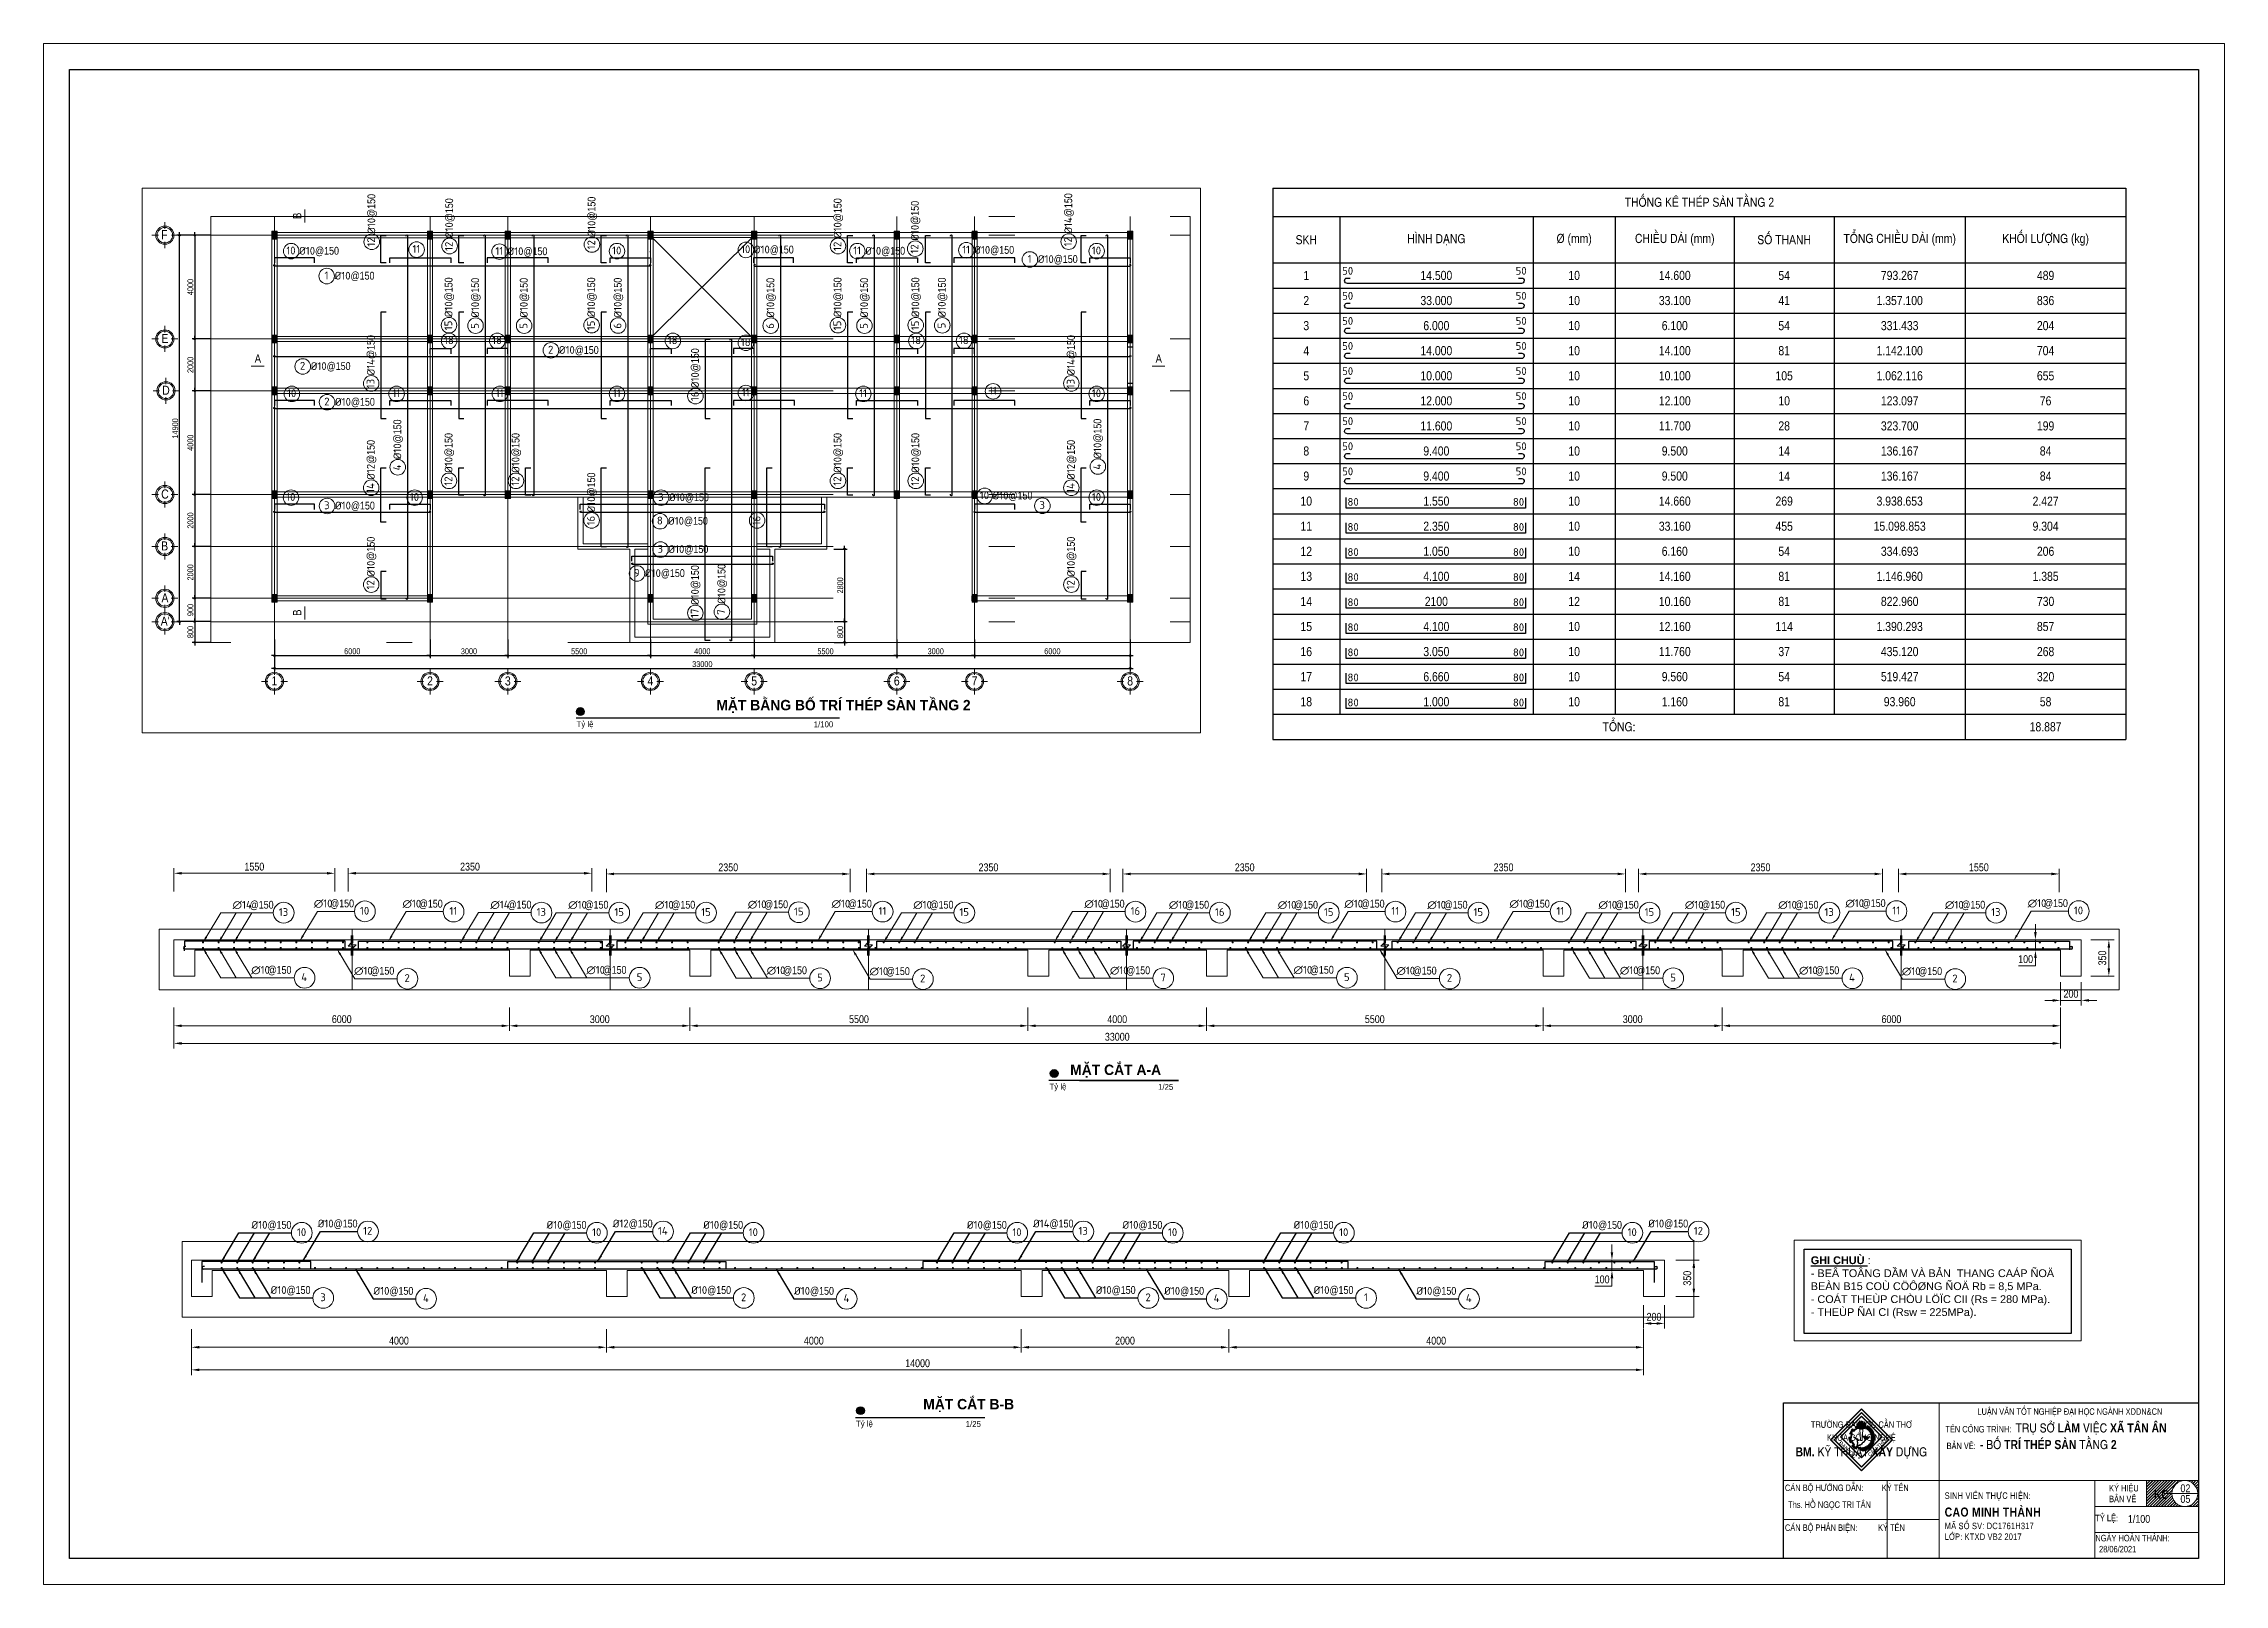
# Paper-space layout 'KC 02 THEP SAN' of a CAD drawing. Extents: x 0 to 841, y 0 to 594.
# The model-space entities are those that its viewports show. They can reach past a viewport. Long polylines and large blocks are cut down to what shows.
import ezdxf
from ezdxf.enums import TextEntityAlignment as Align

# ---------------------------------------------------------------- set-up
doc = ezdxf.new("R2010")
doc.units = 0
for name, pattern in [('ACAD_ISO02W100', [15, 12, -3]), ('ACAD_ISO10W100', [18, 12, -3, 0, -3]), ('DASHED2', [0.375, 0.25, -0.125])]:
    doc.linetypes.add(name, pattern=pattern)
doc.layers.get('0').update_dxf_attribs({"color": 255, "linetype": 'CONTINUOUS'})
doc.layers.get('DEFPOINTS').update_dxf_attribs({"linetype": 'CONTINUOUS'})
for name, color, linetype, lineweight in [('CUA', 20, 'CONTINUOUS', 0), ('KC COT', 7, 'CONTINUOUS', 20), ('Khung MV', 2, 'CONTINUOUS', 9), ('NÉT THẤY KC', 7, 'CONTINUOUS', 20), ('NÉT ĐẬM Cốt thép - các nét cần nhấn mạnh', 1, 'CONTINUOUS', 30), ('TEN TRUC', 3, 'CONTINUOUS', 18), ('TEXT NHỎ KC Dim - Ghi chú', 3, 'CONTINUOUS', 18), ('TRUC', 24, 'CONTINUOUS', 0)]:
    doc.layers.add(name, color=color, linetype=linetype, lineweight=lineweight)
for name, color, linetype in [('DIM', 1, 'CONTINUOUS'), ('TAGS', 60, 'CONTINUOUS'), ('TEXT', 7, 'CONTINUOUS'), ('TUONG', 131, 'CONTINUOUS'), ('vat dung', 44, 'CONTINUOUS'), ('WALL', 4, 'CONTINUOUS')]:
    doc.layers.add(name, color=color, linetype=linetype)
doc.styles.add('AVO', font='')
doc.styles.add('HEL-CONDENSE', font='')
doc.styles.add('HELVECONDENSE', font='')
doc.styles.add('MtXpl_ISOCPEUR', font='isocpeur.ttf')
doc.styles.add('MtXpl_VNI-Avo', font='')
doc.styles.add('romans.shx', font='romans.shx', dxfattribs={"width": 0.75, "bigfont": 'vns.shx'})
doc.styles.get("Standard").update_dxf_attribs({"font": '', "height": 25})
doc.styles.add('SWISS-CONDENSE', font='')
doc.styles.add('VNI-HELVE-CONDENSEN', font='')
doc.styles.get('AVO').set_extended_font_data('VNI-Avo')
doc.styles.get('HEL-CONDENSE').set_extended_font_data('VNI-Helve-Condense')
doc.styles.get('HELVECONDENSE').set_extended_font_data('VNI-Helve-Condense')
doc.styles.get('MtXpl_VNI-Avo').set_extended_font_data('VNI-Avo', bold=True)
doc.styles.get('Standard').set_extended_font_data('VNI-Helve-Condense')
doc.styles.get('SWISS-CONDENSE').set_extended_font_data('VNI-Swiss-Condense')
doc.styles.get('VNI-HELVE-CONDENSEN').set_extended_font_data('VNI-Helve-Condense')
doc.dimstyles.new('D100', dxfattribs={"dimtxt": 225, "dimasz": 1.2, "dimexe": 100, "dimexo": 0, "dimgap": 50, "dimtad": 1, "dimdec": 0, "dimzin": 13, "dimdsep": 46, "dimtxsty": 'HEL-CONDENSE', "dimblk": 'D50', "dimcen": 0, "dimclrd": 1, "dimclre": 1, "dimclrt": 7, "dimadec": 0, "dimazin": 0, "dimtfac": 1, "dimtdec": 0, "dimtmove": 0, "dimatfit": 3, "dimldrblk": 'D50', "dimfxl": 1, "dimtolj": 1, "dimtzin": 13, "dimarcsym": 0})
doc.dimstyles.new('Dim THANH', dxfattribs={"dimtxt": 3, "dimasz": 3, "dimexe": 2, "dimexo": 1, "dimgap": 1, "dimtad": 1, "dimtoh": 1, "dimdec": 0, "dimtxsty": 'HELVECONDENSE', "dimcen": 3, "dimclrd": 256, "dimclre": 256, "dimclrt": 256, "dimadec": 0, "dimazin": 0, "dimtfac": 1, "dimtdec": 0, "dimtmove": 0, "dimatfit": 3, "dimfxl": 7, "dimfxlon": 1, "dimlwd": -1, "dimlwe": -1, "dimarcsym": 1})
doc.dimstyles.new('RDSIC', dxfattribs={"dimscale": 2, "dimtxt": 2, "dimasz": 1.2, "dimexe": 1, "dimexo": 0, "dimgap": 0.5, "dimtad": 1, "dimdec": 0, "dimzin": 0, "dimdsep": 46, "dimtxsty": 'romans.shx', "dimblk": 'ARCHTICK', "dimcen": 0.09, "dimdle": 1, "dimclrd": 8, "dimclre": 8, "dimclrt": 3, "dimadec": 0, "dimazin": 0, "dimtfac": 1, "dimtdec": 0, "dimtmove": 0, "dimatfit": 3, "dimfxl": 1, "dimtolj": 1, "dimtzin": 0, "dimarcsym": 0})

psp = doc.layouts.new('KC 02 THEP SAN')

# ---------------------------------------------------------------- texts
at = {"attachment_point": 1}
for s, insert, char_height, width in [('{\\fVNI-Helve-Condense|b0|i0|c0|p2;\\H1.25003x;  BAÛN VEÕ:  \\fVNI-Helve-Condense|b1|i0|c0|p2;\\H1.4x;- BOÁ TRÍ THEÙP SAØN TAÀNG 2}', (732.279, 55.654), 2, 99.19901), ('{\\fVNI-Helve-Condense|b1|i0|c0|p2;KC}', (813.843, 36.393), 3.5, 60), ('{\\fVNI-Helve-Condense|b0|i0|c0|p2;02}', (824.053, 38.542), 3, 60), ('{\\fVNI-Helve-Condense|b0|i0|c0|p2;05}', (824.053, 34.456), 3, 60), ('{\\fVNI-Helve-Condense|b0|i0|c0|p0;1/100}', (803.784, 26.735), 3, 60)]:
    psp.add_mtext(s, dxfattribs=dict(at, insert=insert, char_height=char_height, width=width))
at = {"layer": 'TEXT', "color": 7}
for s, height, style, p in [('MAËT CAÉT A-A', 4, 'MtXpl_VNI-Avo', (395.897, 196.387)), ('Tyû leä', 2.25, 'AVO', (387.92, 190.786)), ('1/25', 2.25, 'AVO', (429.791, 190.659))]:
    psp.add_text(s, height=height, dxfattribs=dict(at, style=style)).set_placement(p)
at = {"layer": 'TEXT', "color": 7, "char_height": 4, "attachment_point": 1, "style": 'SWISS-CONDENSE'}
for s, insert in [('\\pxqc;{\\fVNI-Avo|b1|i0|c0|p2;MAËT BAÈNG BOÁ TRÍ THEÙP SAØN TAÀNG 2}', (259.427, 340.984)), ('\\pxqc;{\\fVNI-Avo|b1|i0|c0|p2;MAËT CAÉT B-B}', (339.221, 71.479))]:
    psp.add_mtext(s, dxfattribs=dict(at, insert=insert))
at = {"layer": 'TEXT', "color": 7, "linetype": 'ByBlock', "char_height": 2.25, "attachment_point": 1, "style": 'SWISS-CONDENSE'}
for s, insert in [('{\\fVNI-Avo|b0|i0|c0|p2;Tyû leä}', (205.531, 332.789)), ('{\\fVNI-Avo|b0|i0|c0|p2;1/100}', (296.978, 332.689)), ('{\\fVNI-Avo|b0|i0|c0|p2;Tyû leä}', (313.28, 63.061)), ('{\\fVNI-Avo|b0|i0|c0|p2;1/25}', (355.6, 62.961))]:
    psp.add_mtext(s, dxfattribs=dict(at, insert=insert))
at = {"layer": 'TEXT NHỎ KC Dim - Ghi chú', "style": 'HELVECONDENSE'}
for p in [(99.377, 526.376), (99.377, 373.376)]:
    psp.add_text('B', height=3.226, rotation=90, dxfattribs=at).set_placement(p)
at = {"layer": 'TEXT NHỎ KC Dim - Ghi chú'}
for s, height, style, p in [('A', 3.226, 'HELVECONDENSE', (81.393, 470.978)), ('A', 3.226, 'HELVECONDENSE', (428.815, 470.978)), ('∅14', 3, 'MtXpl_ISOCPEUR', (72.876, 260.518)), ('@150', 3, 'VNI-HELVE-CONDENSEN', (79.476, 260.518)), ('13', 3, 'MtXpl_ISOCPEUR', (90.694, 257.709)), ('∅10', 3, 'MtXpl_ISOCPEUR', (104.19, 261.024)), ('@150', 3, 'VNI-HELVE-CONDENSEN', (110.49, 261.024)), ('10', 3, 'MtXpl_ISOCPEUR', (122.008, 258.215)), ('∅10', 3, 'MtXpl_ISOCPEUR', (138.393, 260.926)), ('@150', 3, 'VNI-HELVE-CONDENSEN', (144.693, 260.926)), ('11', 3, 'MtXpl_ISOCPEUR', (156.511, 258.117)), ('∅14', 3, 'MtXpl_ISOCPEUR', (172.294, 260.556)), ('@150', 3, 'VNI-HELVE-CONDENSEN', (178.894, 260.556)), ('13', 3, 'MtXpl_ISOCPEUR', (190.113, 257.747)), ('∅10', 3, 'MtXpl_ISOCPEUR', (202.298, 260.518)), ('@150', 3, 'VNI-HELVE-CONDENSEN', (208.598, 260.518)), ('∅10', 3, 'MtXpl_ISOCPEUR', (235.766, 260.518)), ('@150', 3, 'VNI-HELVE-CONDENSEN', (242.066, 260.518)), ('∅10', 3, 'MtXpl_ISOCPEUR', (271.568, 260.695)), ('@150', 3, 'VNI-HELVE-CONDENSEN', (277.868, 260.695)), ('15', 3, 'MtXpl_ISOCPEUR', (289.386, 257.886)), ('∅10', 3, 'MtXpl_ISOCPEUR', (303.861, 260.926)), ('@150', 3, 'VNI-HELVE-CONDENSEN', (310.161, 260.926)), ('11', 3, 'MtXpl_ISOCPEUR', (321.979, 258.117)), ('∅10', 3, 'MtXpl_ISOCPEUR', (335.362, 260.518)), ('@150', 3, 'VNI-HELVE-CONDENSEN', (341.662, 260.518)), ('∅10', 3, 'MtXpl_ISOCPEUR', (401.362, 260.918)), ('@150', 3, 'VNI-HELVE-CONDENSEN', (407.662, 260.918)), ('16', 3, 'MtXpl_ISOCPEUR', (419.18, 258.109)), ('∅10', 3, 'MtXpl_ISOCPEUR', (433.931, 260.518)), ('@150', 3, 'VNI-HELVE-CONDENSEN', (440.231, 260.518)), ('∅10', 3, 'MtXpl_ISOCPEUR', (475.931, 260.518)), ('@150', 3, 'VNI-HELVE-CONDENSEN', (482.231, 260.518)), ('∅10', 3, 'MtXpl_ISOCPEUR', (501.625, 260.926)), ('@150', 3, 'VNI-HELVE-CONDENSEN', (507.925, 260.926)), ('11', 3, 'MtXpl_ISOCPEUR', (519.743, 258.117)), ('∅10', 3, 'MtXpl_ISOCPEUR', (533.611, 260.518)), ('@150', 3, 'VNI-HELVE-CONDENSEN', (539.911, 260.518)), ('∅10', 3, 'MtXpl_ISOCPEUR', (565.305, 260.926)), ('@150', 3, 'VNI-HELVE-CONDENSEN', (571.605, 260.926)), ('11', 3, 'MtXpl_ISOCPEUR', (583.424, 258.117)), ('∅10', 3, 'MtXpl_ISOCPEUR', (599.611, 260.518)), ('@150', 3, 'VNI-HELVE-CONDENSEN', (605.911, 260.518)), ('∅10', 3, 'MtXpl_ISOCPEUR', (632.939, 260.518)), ('@150', 3, 'VNI-HELVE-CONDENSEN', (639.239, 260.518)), ('∅10', 3, 'MtXpl_ISOCPEUR', (668.939, 260.518)), ('@150', 3, 'VNI-HELVE-CONDENSEN', (675.239, 260.518)), ('13', 3, 'MtXpl_ISOCPEUR', (686.757, 257.709)), ('∅10', 3, 'MtXpl_ISOCPEUR', (694.834, 261.126)), ('@150', 3, 'VNI-HELVE-CONDENSEN', (701.134, 261.126)), ('11', 3, 'MtXpl_ISOCPEUR', (712.952, 258.317)), ('∅10', 3, 'MtXpl_ISOCPEUR', (733.238, 260.518)), ('@150', 3, 'VNI-HELVE-CONDENSEN', (739.538, 260.518)), ('13', 3, 'MtXpl_ISOCPEUR', (751.056, 257.709)), ('∅10', 3, 'MtXpl_ISOCPEUR', (765.132, 261.126)), ('@150', 3, 'VNI-HELVE-CONDENSEN', (771.432, 261.126)), ('10', 3, 'MtXpl_ISOCPEUR', (782.95, 258.317)), ('15', 3, 'MtXpl_ISOCPEUR', (220.116, 257.709)), ('15', 3, 'MtXpl_ISOCPEUR', (253.584, 257.709)), ('15', 3, 'MtXpl_ISOCPEUR', (353.18, 257.709)), ('16', 3, 'MtXpl_ISOCPEUR', (451.749, 257.709)), ('15', 3, 'MtXpl_ISOCPEUR', (493.749, 257.709)), ('15', 3, 'MtXpl_ISOCPEUR', (551.429, 257.709)), ('15', 3, 'MtXpl_ISOCPEUR', (617.429, 257.709)), ('15', 3, 'MtXpl_ISOCPEUR', (650.757, 257.709)), ('∅10', 3, 'MtXpl_ISOCPEUR', (80.047, 235.402)), ('@150', 3, 'VNI-HELVE-CONDENSEN', (86.347, 235.402)), ('4', 3, 'MtXpl_ISOCPEUR', (99.349, 232.593)), ('∅10', 3, 'MtXpl_ISOCPEUR', (119.713, 235.076)), ('@150', 3, 'VNI-HELVE-CONDENSEN', (126.013, 235.076)), ('∅10', 3, 'MtXpl_ISOCPEUR', (209.273, 235.402)), ('@150', 3, 'VNI-HELVE-CONDENSEN', (215.573, 235.402)), ('5', 3, 'MtXpl_ISOCPEUR', (228.725, 232.593)), ('∅10', 3, 'MtXpl_ISOCPEUR', (278.855, 235.243)), ('@150', 3, 'VNI-HELVE-CONDENSEN', (285.155, 235.243)), ('∅10', 3, 'MtXpl_ISOCPEUR', (318.522, 234.916)), ('@150', 3, 'VNI-HELVE-CONDENSEN', (324.822, 234.916)), ('∅10', 3, 'MtXpl_ISOCPEUR', (411.208, 235.243)), ('@150', 3, 'VNI-HELVE-CONDENSEN', (417.508, 235.243)), ('∅10', 3, 'MtXpl_ISOCPEUR', (482.024, 235.443)), ('@150', 3, 'VNI-HELVE-CONDENSEN', (488.324, 235.443)), ('5', 3, 'MtXpl_ISOCPEUR', (501.476, 232.633)), ('∅10', 3, 'MtXpl_ISOCPEUR', (521.69, 235.116)), ('@150', 3, 'VNI-HELVE-CONDENSEN', (527.99, 235.116)), ('∅10', 3, 'MtXpl_ISOCPEUR', (607.856, 235.243)), ('@150', 3, 'VNI-HELVE-CONDENSEN', (614.156, 235.243)), ('∅10', 3, 'MtXpl_ISOCPEUR', (676.953, 235.243)), ('@150', 3, 'VNI-HELVE-CONDENSEN', (683.253, 235.243)), ('∅10', 3, 'MtXpl_ISOCPEUR', (716.62, 234.916)), ('@150', 3, 'VNI-HELVE-CONDENSEN', (722.92, 234.916)), ('2', 3, 'MtXpl_ISOCPEUR', (139.166, 232.267)), ('5', 3, 'MtXpl_ISOCPEUR', (298.308, 232.433)), ('2', 3, 'MtXpl_ISOCPEUR', (337.974, 232.107)), ('7', 3, 'MtXpl_ISOCPEUR', (430.66, 232.433)), ('2', 3, 'MtXpl_ISOCPEUR', (541.143, 232.307)), ('5', 3, 'MtXpl_ISOCPEUR', (627.308, 232.433)), ('4', 3, 'MtXpl_ISOCPEUR', (696.256, 232.433)), ('2', 3, 'MtXpl_ISOCPEUR', (736.072, 232.107))]:
    psp.add_text(s, height=height, dxfattribs=dict(at, style=style)).set_placement(p)
at = {"layer": 'TEXT NHỎ KC Dim - Ghi chú', "char_height": 3, "attachment_point": 1, "rotation": 90, "style": 'HELVECONDENSE'}
for s, insert in [('{\\fISOCPEUR|b0|i0|c0|p34;%%C10}@150', (124.898, 520.661)), ('{\\fISOCPEUR|b0|i0|c0|p34;%%C10}@150', (154.902, 518.997)), ('{\\fISOCPEUR|b0|i0|c0|p34;%%C10}@150', (209.811, 519.601)), ('{\\fISOCPEUR|b0|i0|c0|p34;%%C10}@150', (304.71, 518.997)), ('{\\fISOCPEUR|b0|i0|c0|p34;%%C10}@150', (334.485, 517.997)), ('{\\fISOCPEUR|b0|i0|c0|p34;%%C14}@150', (393.656, 520.739)), ('\\pxqc;{\\fISOCPEUR|b0|i0|c0|p34;12}', (124.792, 515.476)), ('\\pxqc;{\\fISOCPEUR|b0|i0|c0|p34;12}', (154.796, 513.812)), ('\\pxqc;{\\fISOCPEUR|b0|i0|c0|p34;12}', (209.705, 514.416)), ('\\pxqc;{\\fISOCPEUR|b0|i0|c0|p34;12}', (304.603, 513.812)), ('\\pxqc;{\\fISOCPEUR|b0|i0|c0|p34;12}', (334.379, 512.812)), ('\\pxqc;{\\fISOCPEUR|b0|i0|c0|p34;12}', (393.549, 515.554)), ('{\\fISOCPEUR|b0|i0|c0|p34;%%C10}@150', (154.684, 488.497)), ('{\\fISOCPEUR|b0|i0|c0|p34;%%C10}@150', (164.917, 488.318)), ('{\\fISOCPEUR|b0|i0|c0|p34;%%C10}@150', (183.667, 488.318)), ('{\\fISOCPEUR|b0|i0|c0|p34;%%C10}@150', (209.684, 488.497)), ('{\\fISOCPEUR|b0|i0|c0|p34;%%C10}@150', (219.917, 488.369)), ('{\\fISOCPEUR|b0|i0|c0|p34;%%C10}@150', (278.777, 488.318)), ('{\\fISOCPEUR|b0|i0|c0|p34;%%C10}@150', (304.684, 488.497)), ('{\\fISOCPEUR|b0|i0|c0|p34;%%C10}@150', (314.917, 488.318)), ('{\\fISOCPEUR|b0|i0|c0|p34;%%C10}@150', (334.684, 488.497)), ('{\\fISOCPEUR|b0|i0|c0|p34;%%C10}@150', (344.917, 488.446)), ('{\\fISOCPEUR|b0|i0|c0|p34;%%C14}@150', (124.684, 466.048)), ('\\pxqc;{\\fISOCPEUR|b0|i0|c0|p34;15}', (154.578, 483.312)), ('\\pxqc;{\\fISOCPEUR|b0|i0|c0|p34;5}', (164.811, 483.133)), ('\\pxqc;{\\fISOCPEUR|b0|i0|c0|p34;5}', (183.561, 483.133)), ('\\pxqc;{\\fISOCPEUR|b0|i0|c0|p34;15}', (209.578, 483.312)), ('\\pxqc;{\\fISOCPEUR|b0|i0|c0|p34;6}', (219.811, 483.184)), ('\\pxqc;{\\fISOCPEUR|b0|i0|c0|p34;6}', (278.671, 483.133)), ('\\pxqc;{\\fISOCPEUR|b0|i0|c0|p34;15}', (304.578, 483.312)), ('\\pxqc;{\\fISOCPEUR|b0|i0|c0|p34;5}', (314.811, 483.133)), ('\\pxqc;{\\fISOCPEUR|b0|i0|c0|p34;15}', (334.578, 483.312)), ('\\pxqc;{\\fISOCPEUR|b0|i0|c0|p34;5}', (344.811, 483.261)), ('{\\fISOCPEUR|b0|i0|c0|p34;%%C14}@150', (394.684, 466.048)), ('{\\fISOCPEUR|b0|i0|c0|p34;%%C10}@150', (249.708, 461.156)), ('\\pxqc;{\\fISOCPEUR|b0|i0|c0|p34;13}', (124.578, 460.864)), ('\\pxqc;{\\fISOCPEUR|b0|i0|c0|p34;13}', (394.578, 460.864)), ('\\pxqc;{\\fISOCPEUR|b0|i0|c0|p34;16}', (249.602, 455.971)), ('{\\fISOCPEUR|b0|i0|c0|p34;%%C10}@150', (134.917, 433.729)), ('{\\fISOCPEUR|b0|i0|c0|p34;%%C10}@150', (404.917, 434.012)), ('{\\fISOCPEUR|b0|i0|c0|p34;%%C12}@150', (124.684, 425.83)), ('{\\fISOCPEUR|b0|i0|c0|p34;%%C10}@150', (154.684, 428.497)), ('{\\fISOCPEUR|b0|i0|c0|p34;%%C10}@150', (180.509, 428.497)), ('{\\fISOCPEUR|b0|i0|c0|p34;%%C10}@150', (304.684, 428.497)), ('{\\fISOCPEUR|b0|i0|c0|p34;%%C10}@150', (334.684, 428.497)), ('{\\fISOCPEUR|b0|i0|c0|p34;%%C12}@150', (394.684, 425.83)), ('\\pxqc;{\\fISOCPEUR|b0|i0|c0|p34;4}', (134.811, 428.544)), ('\\pxqc;{\\fISOCPEUR|b0|i0|c0|p34;4}', (404.811, 428.827)), ('\\pxqc;{\\fISOCPEUR|b0|i0|c0|p34;14}', (124.578, 420.645)), ('\\pxqc;{\\fISOCPEUR|b0|i0|c0|p34;12}', (154.578, 423.312)), ('\\pxqc;{\\fISOCPEUR|b0|i0|c0|p34;12}', (180.403, 423.312)), ('{\\fISOCPEUR|b0|i0|c0|p34;%%C10}@150', (209.684, 413.247)), ('\\pxqc;{\\fISOCPEUR|b0|i0|c0|p34;12}', (304.578, 423.312)), ('\\pxqc;{\\fISOCPEUR|b0|i0|c0|p34;12}', (334.578, 423.312)), ('\\pxqc;{\\fISOCPEUR|b0|i0|c0|p34;14}', (394.578, 420.645)), ('{\\fISOCPEUR|b0|i0|c0|p34;%%C10}@150', (124.684, 388.497)), ('\\pxqc;{\\fISOCPEUR|b0|i0|c0|p34;16}', (209.578, 408.062)), ('\\pxqc;{\\fISOCPEUR|b0|i0|c0|p34;16}', (273.42, 408.062)), ('{\\fISOCPEUR|b0|i0|c0|p34;%%C10}@150', (394.684, 388.497)), ('\\pxqc;{\\fISOCPEUR|b0|i0|c0|p34;12}', (124.578, 383.312)), ('{\\fISOCPEUR|b0|i0|c0|p34;%%C10}@150', (249.684, 377.533)), ('{\\fISOCPEUR|b0|i0|c0|p34;%%C10}@150', (259.941, 377.997)), ('\\pxqc;{\\fISOCPEUR|b0|i0|c0|p34;12}', (394.578, 383.312)), ('\\pxqc;{\\fISOCPEUR|b0|i0|c0|p34;17}', (249.578, 372.348)), ('\\pxqc;{\\fISOCPEUR|b0|i0|c0|p34;7}', (259.835, 372.812))]:
    psp.add_mtext_dynamic_manual_height_columns(s, width=4.09698, gutter_width=10, heights=[0], dxfattribs=dict(at, insert=insert))
at = {"layer": 'TEXT NHỎ KC Dim - Ghi chú', "char_height": 3, "style": 'HELVECONDENSE'}
for s, heights, insert, attachment_point in [('\\pxqc;{\\fISOCPEUR|b0|i0|c0|p34;10}', [0], (93.347, 515.747), 1), ('{\\fISOCPEUR|b0|i0|c0|p34;%%C10}@150', [0], (98.531, 515.64), 1), ('\\pxqc;{\\fISOCPEUR|b0|i0|c0|p34;11}', [0], (141.707, 516.343), 1), ('\\pxqc;{\\fISOCPEUR|b0|i0|c0|p34;11}', [0], (173.707, 515.559), 1), ('{\\fISOCPEUR|b0|i0|c0|p34;%%C10}@150', [0], (178.892, 515.453), 1), ('\\pxqc;{\\fISOCPEUR|b0|i0|c0|p34;10}', [0], (218.979, 515.747), 1), ('\\pxqc;{\\fISOCPEUR|b0|i0|c0|p34;10}', [0], (268.707, 516.221), 1), ('{\\fISOCPEUR|b0|i0|c0|p34;%%C10}@150', [0], (273.892, 516.115), 1), ('\\pxqc;{\\fISOCPEUR|b0|i0|c0|p34;11}', [0], (311.675, 515.747), 1), ('{\\fISOCPEUR|b0|i0|c0|p34;%%C10}@150', [0], (316.86, 515.641), 1), ('\\pxqc;{\\fISOCPEUR|b0|i0|c0|p34;11}', [0], (353.707, 516.092), 1), ('{\\fISOCPEUR|b0|i0|c0|p34;%%C10}@150', [0], (358.892, 515.986), 1), ('\\pxqc;{\\fISOCPEUR|b0|i0|c0|p34;10}', [0], (403.979, 515.747), 1), ('\\pxqc;{\\fISOCPEUR|b0|i0|c0|p34;1}', [0], (107.036, 506.137), 1), ('{\\fISOCPEUR|b0|i0|c0|p34;%%C10}@150', [0], (112.221, 506.031), 1), ('\\pxqc;{\\fISOCPEUR|b0|i0|c0|p34;1}', [0], (378.215, 512.534), 1), ('{\\fISOCPEUR|b0|i0|c0|p34;%%C10}@150', [0], (383.4, 512.428), 1), ('{\\fISOCPEUR|b0|i0|c0|p34;50}', [0], (505.019, 507.933), 3), ('{\\fISOCPEUR|b0|i0|c0|p34;50}', [0], (567.674, 507.933), 1), ('{\\fISOCPEUR|b0|i0|c0|p34;50}', [0], (505.019, 498.266), 3), ('{\\fISOCPEUR|b0|i0|c0|p34;50}', [0], (567.674, 498.266), 1), ('{\\fISOCPEUR|b0|i0|c0|p34;50}', [0], (505.019, 488.599), 3), ('{\\fISOCPEUR|b0|i0|c0|p34;50}', [0], (567.674, 488.599), 1), ('\\pxqc;{\\fISOCPEUR|b0|i0|c0|p34;18}', [0], (268.707, 480.419), 1), ('\\pxqc;{\\fISOCPEUR|b0|i0|c0|p34;2}', [0], (97.806, 471.285), 1), ('{\\fISOCPEUR|b0|i0|c0|p34;%%C10}@150', [0], (102.99, 471.179), 1), ('\\pxqc;{\\fISOCPEUR|b0|i0|c0|p34;2}', [0], (193.498, 477.509), 1), ('{\\fISOCPEUR|b0|i0|c0|p34;%%C10}@150', [0], (198.683, 477.403), 1), ('{\\fISOCPEUR|b0|i0|c0|p34;50}', [0], (505.019, 478.933), 3), ('{\\fISOCPEUR|b0|i0|c0|p34;50}', [0], (567.674, 478.933), 1), ('{\\fISOCPEUR|b0|i0|c0|p34;50}', [0], (505.019, 469.266), 3), ('{\\fISOCPEUR|b0|i0|c0|p34;50}', [0], (567.674, 469.266), 1), ('\\pxqc;{\\fISOCPEUR|b0|i0|c0|p34;10}', [0], (93.61, 460.722), 1), ('\\pxqc;{\\fISOCPEUR|b0|i0|c0|p34;2}', [0], (107.175, 457.509), 1), ('{\\fISOCPEUR|b0|i0|c0|p34;%%C10}@150', [0], (112.359, 457.403), 1), ('\\pxqc;{\\fISOCPEUR|b0|i0|c0|p34;11}', [0], (133.979, 460.722), 1), ('\\pxqc;{\\fISOCPEUR|b0|i0|c0|p34;11}', [0], (173.842, 460.722), 1), ('\\pxqc;{\\fISOCPEUR|b0|i0|c0|p34;11}', [0], (218.979, 460.722), 1), ('\\pxqc;{\\fISOCPEUR|b0|i0|c0|p34;11}', [0], (268.707, 461.054), 1), ('\\pxqc;{\\fISOCPEUR|b0|i0|c0|p34;11}', [0], (313.979, 460.722), 1), ('\\pxqc;{\\fISOCPEUR|b0|i0|c0|p34;11}', [0], (364.017, 461.708), 1), ('\\pxqc;{\\fISOCPEUR|b0|i0|c0|p34;10}', [0], (403.979, 460.722), 1), ('{\\fISOCPEUR|b0|i0|c0|p34;50}', [0], (505.019, 459.599), 3), ('{\\fISOCPEUR|b0|i0|c0|p34;50}', [0], (567.674, 459.599), 1), ('{\\fISOCPEUR|b0|i0|c0|p34;50}', [0], (505.019, 449.933), 3), ('{\\fISOCPEUR|b0|i0|c0|p34;50}', [0], (567.674, 449.933), 1), ('{\\fISOCPEUR|b0|i0|c0|p34;50}', [0], (505.019, 440.266), 3), ('{\\fISOCPEUR|b0|i0|c0|p34;50}', [0], (567.674, 440.266), 1), ('{\\fISOCPEUR|b0|i0|c0|p34;50}', [0], (505.019, 430.599), 3), ('{\\fISOCPEUR|b0|i0|c0|p34;50}', [0], (567.674, 430.599), 1), ('\\pxqc;{\\fISOCPEUR|b0|i0|c0|p34;10}', [0], (93.283, 420.722), 1), ('\\pxqc;{\\fISOCPEUR|b0|i0|c0|p34;10}', [0], (140.954, 420.722), 1), ('\\pxqc;{\\fISOCPEUR|b0|i0|c0|p34;3}', [0], (235.99, 420.722), 1), ('{\\fISOCPEUR|b0|i0|c0|p34;%%C10}@150', [0], (241.175, 420.615), 1), ('\\pxqc;{\\fISOCPEUR|b0|i0|c0|p34;10}', [0], (360.777, 421.381), 1), ('{\\fISOCPEUR|b0|i0|c0|p34;%%C10}@150', [0], (365.962, 421.275), 1), ('\\pxqc;{\\fISOCPEUR|b0|i0|c0|p34;10}', [0], (403.979, 420.722), 1), ('\\pxqc;{\\fISOCPEUR|b0|i0|c0|p34;3}', [0], (107.175, 417.509), 1), ('{\\fISOCPEUR|b0|i0|c0|p34;%%C10}@150', [0], (112.359, 417.403), 1), ('\\pxqc;{\\fISOCPEUR|b0|i0|c0|p34;3}', [0], (383.041, 417.579), 1), ('{\\fISOCPEUR|b0|i0|c0|p34;80}', [0], (502.839, 418.818), 1), ('{\\fISOCPEUR|b0|i0|c0|p34;80}', [0], (570.949, 418.818), 3), ('\\pxqc;{\\fISOCPEUR|b0|i0|c0|p34;8}', [0], (235.599, 411.629), 1), ('{\\fISOCPEUR|b0|i0|c0|p34;%%C10}@150', [0], (240.784, 411.523), 1), ('{\\fISOCPEUR|b0|i0|c0|p34;80}', [0], (502.839, 409.151), 1), ('{\\fISOCPEUR|b0|i0|c0|p34;80}', [0], (570.949, 409.151), 3), ('\\pxqc;{\\fISOCPEUR|b0|i0|c0|p34;3}', [0], (235.765, 400.722), 1), ('{\\fISOCPEUR|b0|i0|c0|p34;%%C10}@150', [0], (240.95, 400.616), 1), ('{\\fISOCPEUR|b0|i0|c0|p34;80}', [0], (502.839, 399.484), 1), ('{\\fISOCPEUR|b0|i0|c0|p34;80}', [0], (570.949, 399.484), 3), ('\\pxqc;{\\fISOCPEUR|b0|i0|c0|p34;9}', [0], (226.707, 391.483), 1), ('{\\fISOCPEUR|b0|i0|c0|p34;%%C10}@150', [0], (231.892, 391.377), 1), ('{\\fISOCPEUR|b0|i0|c0|p34;80}', [0], (502.839, 389.818), 1), ('{\\fISOCPEUR|b0|i0|c0|p34;80}', [0], (570.949, 389.818), 3), ('{\\fISOCPEUR|b0|i0|c0|p34;80}', [0], (502.839, 380.151), 1), ('{\\fISOCPEUR|b0|i0|c0|p34;80}', [0], (570.949, 380.151), 3), ('{\\fISOCPEUR|b0|i0|c0|p34;80}', [0], (502.839, 370.484), 1), ('{\\fISOCPEUR|b0|i0|c0|p34;80}', [0], (570.949, 370.484), 3), ('{\\fISOCPEUR|b0|i0|c0|p34;80}', [0], (502.839, 360.818), 1), ('{\\fISOCPEUR|b0|i0|c0|p34;80}', [0], (570.949, 360.818), 3), ('{\\fISOCPEUR|b0|i0|c0|p34;80}', [0], (502.839, 351.151), 1), ('{\\fISOCPEUR|b0|i0|c0|p34;80}', [0], (570.949, 351.151), 3), ('{\\fISOCPEUR|b0|i0|c0|p34;80}', [0], (502.839, 341.484), 1), ('{\\fISOCPEUR|b0|i0|c0|p34;80}', [0], (570.949, 341.484), 3), ('{\\fISOCPEUR|b0|i0|c0|p34;%%C10}@150', [0], (80.17, 140.098), 1), ('\\pxqc;{\\fISOCPEUR|b0|i0|c0|p34;10}', [0], (97.44, 137.289), 1), ('{\\fISOCPEUR|b0|i0|c0|p34;%%C10}@150', [0], (105.684, 140.604), 1), ('\\pxqc;{\\fISOCPEUR|b0|i0|c0|p34;12}', [0], (122.954, 137.795), 1), ('{\\fISOCPEUR|b0|i0|c0|p34;%%C10}@150', [0], (193.971, 140.098), 1), ('\\pxqc;{\\fISOCPEUR|b0|i0|c0|p34;10}', [0], (211.24, 137.289), 1), ('{\\fISOCPEUR|b0|i0|c0|p34;%%C12}@150', [0], (219.485, 140.604), 1), ('\\pxqc;{\\fISOCPEUR|b0|i0|c0|p34;14}', [0], (236.754, 137.795), 1), ('{\\fISOCPEUR|b0|i0|c0|p34;%%C10}@150', [0], (254.371, 140.098), 1), ('\\pxqc;{\\fISOCPEUR|b0|i0|c0|p34;10}', [0], (271.64, 137.289), 1), ('{\\fISOCPEUR|b0|i0|c0|p34;%%C10}@150', [3.064], (356.058, 140.098), 1), ('\\pxqc;{\\fISOCPEUR|b0|i0|c0|p34;10}', [0], (373.328, 137.289), 1), ('{\\fISOCPEUR|b0|i0|c0|p34;%%C14}@150', [0], (381.572, 140.604), 1), ('\\pxqc;{\\fISOCPEUR|b0|i0|c0|p34;13}', [0], (398.842, 137.795), 1), ('{\\fISOCPEUR|b0|i0|c0|p34;%%C10}@150', [0], (416.056, 140.098), 1), ('\\pxqc;{\\fISOCPEUR|b0|i0|c0|p34;10}', [0], (433.326, 137.289), 1), ('{\\fISOCPEUR|b0|i0|c0|p34;%%C10}@150', [0], (482.056, 140.098), 1), ('\\pxqc;{\\fISOCPEUR|b0|i0|c0|p34;10}', [0], (499.326, 137.289), 1), ('{\\fISOCPEUR|b0|i0|c0|p34;%%C10}@150', [0], (593.3, 140.098), 1), ('\\pxqc;{\\fISOCPEUR|b0|i0|c0|p34;10}', [0], (610.57, 137.289), 1), ('{\\fISOCPEUR|b0|i0|c0|p34;%%C10}@150', [0], (618.814, 140.604), 1), ('\\pxqc;{\\fISOCPEUR|b0|i0|c0|p34;12}', [0], (636.084, 137.795), 1), ('{\\fISOCPEUR|b0|i0|c0|p34;%%C10}@150', [0], (87.542, 114.982), 1), ('\\pxqc;{\\fISOCPEUR|b0|i0|c0|p34;3}', [0], (105.695, 112.173), 1), ('{\\fISOCPEUR|b0|i0|c0|p34;%%C10}@150', [0], (127.208, 114.656), 1), ('\\pxqc;{\\fISOCPEUR|b0|i0|c0|p34;4}', [0], (145.362, 111.847), 1), ('{\\fISOCPEUR|b0|i0|c0|p34;%%C10}@150', [0], (249.742, 114.982), 1), ('\\pxqc;{\\fISOCPEUR|b0|i0|c0|p34;2}', [0], (267.896, 112.173), 1), ('{\\fISOCPEUR|b0|i0|c0|p34;%%C10}@150', [0], (289.408, 114.656), 1), ('\\pxqc;{\\fISOCPEUR|b0|i0|c0|p34;4}', [0], (307.562, 111.847), 1), ('{\\fISOCPEUR|b0|i0|c0|p34;%%C10}@150', [0], (405.742, 114.982), 1), ('\\pxqc;{\\fISOCPEUR|b0|i0|c0|p34;2}', [0], (423.896, 112.173), 1), ('{\\fISOCPEUR|b0|i0|c0|p34;%%C10}@150', [0], (432.135, 114.656), 1), ('\\pxqc;{\\fISOCPEUR|b0|i0|c0|p34;4}', [0], (450.289, 111.847), 1), ('{\\fISOCPEUR|b0|i0|c0|p34;%%C10}@150', [0], (489.742, 114.982), 1), ('\\pxqc;{\\fISOCPEUR|b0|i0|c0|p34;1}', [0], (507.896, 112.173), 1), ('{\\fISOCPEUR|b0|i0|c0|p34;%%C10}@150', [0], (529.408, 114.656), 1), ('\\pxqc;{\\fISOCPEUR|b0|i0|c0|p34;4}', [0], (547.562, 111.847), 1)]:
    psp.add_mtext_dynamic_manual_height_columns(s, width=4.09698, gutter_width=10, heights=heights, dxfattribs=dict(at, insert=insert, attachment_point=attachment_point))
at = {"layer": 'TEXT NHỎ KC Dim - Ghi chú', "char_height": 3, "attachment_point": 5, "style": 'HELVECONDENSE'}
for s, insert in [('1550', (81.278, 276.683)), ('2350', (164.436, 276.683)), ('2350', (264.019, 276.418)), ('2350', (364.371, 276.418)), ('2350', (463.188, 276.418)), ('2350', (563.019, 276.418)), ('2350', (662.117, 276.418)), ('1550', (746.31, 276.418)), ('100', (764.346, 241.02)), ('200', (781.819, 227.666)), ('6000', (114.97, 217.88)), ('3000', (214.472, 217.88)), ('5500', (314.439, 217.88)), ('4000', (414.024, 217.88)), ('5500', (513.348, 217.88)), ('3000', (612.813, 217.88)), ('6000', (712.59, 217.88)), ('33000', (414.039, 211.108))]:
    psp.add_mtext(s, dxfattribs=dict(at, insert=insert))
at = {"layer": 'TEXT NHỎ KC Dim - Ghi chú', "insert": (793.917, 241.488), "char_height": 3, "attachment_point": 5, "rotation": 90, "style": 'HELVECONDENSE'}
psp.add_mtext('350', dxfattribs=at)

msp = doc.modelspace()

# ---------------------------------------------------------------- texts
at = {"layer": 'TEXT', "color": 7, "linetype": 'Continuous', "ltscale": 50, "insert": (-65707.429, -74259.756), "char_height": 600, "width": 36548.3348, "attachment_point": 1}
msp.add_mtext('{\\fVNI-Helve|b1|i0|c0|p2;\\LGHI CHUÙ\\fVNI-Helve|b0|i0|c0|p2;\\l :\\P- BEÂ TOÂNG D\\fArial|b0|i0|c0|p34;ẦM VÀ BẢN  THANG \\fVNI-Helve|b0|i0|c0|p2;CAÁP ÑOÄ \\PBEÀN B15 COÙ CÖÔØNG ÑOÄ Rb = 8,5 MPa.\\P- COÁT THEÙP CHÒU LÖÏC CII (Rs = 280 MPa).\\P- THEÙP ÑAI CI (Rsw = 225MPa).}', dxfattribs=at)

# ---------------------------------------------------------------- blocks, each defined once
blk = doc.blocks.new('_ArchTick')
at = {"layer": 'CUA', "color": 0, "const_width": 0.15}
blk.add_lwpolyline([(-0.5, -0.5), (0.5, 0.5)], dxfattribs=at)
blk = doc.blocks.new('*D1403')
at = {"layer": 'DEFPOINTS', "color": 0, "transparency": 16777216}
for p in [(617.03, 111.03), (625.03, 111.03), (625.03, 100.6)]:
    blk.add_point(p, dxfattribs=at)
at = {"layer": 'TEXT NHỎ KC Dim - Ghi chú', "transparency": 16777216}
for p, q in [((617.03, 107.6), (617.03, 98.6)), ((625.03, 107.6), (625.03, 98.6)), ((620.03, 100.6), (622.03, 100.6))]:
    blk.add_line(p, q, dxfattribs=at)
for points in [[(620.03, 101.1), (620.03, 100.1), (617.03, 100.6)], [(622.03, 101.1), (622.03, 100.1), (625.03, 100.6)]]:
    blk.add_solid(points, dxfattribs=at)
at = {"layer": 'TEXT NHỎ KC Dim - Ghi chú', "transparency": 16777216, "insert": (621.03, 103.13), "char_height": 3, "attachment_point": 5, "style": 'HELVECONDENSE'}
blk.add_mtext('200', dxfattribs=at)
blk = doc.blocks.new('*D1404')
at = {"layer": 'DEFPOINTS', "color": 0, "transparency": 16777216}
for p in [(625.03, 125.03), (636.4, 125.03), (625.03, 111.03)]:
    blk.add_point(p, dxfattribs=at)
at = {"layer": 'TEXT NHỎ KC Dim - Ghi chú', "transparency": 16777216}
for p, q in [((629.4, 125.03), (638.4, 125.03)), ((636.4, 114.03), (636.4, 122.03)), ((629.4, 111.03), (638.4, 111.03))]:
    blk.add_line(p, q, dxfattribs=at)
for points in [[(635.9, 122.03), (636.9, 122.03), (636.4, 125.03)], [(635.9, 114.03), (636.9, 114.03), (636.4, 111.03)]]:
    blk.add_solid(points, dxfattribs=at)
at = {"layer": 'TEXT NHỎ KC Dim - Ghi chú', "transparency": 16777216, "insert": (633.87, 118.03), "char_height": 3, "attachment_point": 5, "rotation": 90, "style": 'HELVECONDENSE'}
blk.add_mtext('350', dxfattribs=at)
blk = doc.blocks.new('*D1405')
at = {"layer": 'DEFPOINTS', "color": 0, "transparency": 16777216}
for p in [(604.82, 121.03), (607.25, 125.03), (607.25, 121.03)]:
    blk.add_point(p, dxfattribs=at)
at = {"layer": 'TEXT NHỎ KC Dim - Ghi chú', "transparency": 16777216}
for p, q in [((604.82, 128.03), (604.82, 131.03)), ((606.25, 125.03), (602.82, 125.03)), ((606.25, 121.03), (602.82, 121.03)), ((604.82, 125.03), (604.82, 121.03)), ((604.82, 118.03), (604.82, 115.03)), ((604.82, 115.03), (598.24, 115.03))]:
    blk.add_line(p, q, dxfattribs=at)
for points in [[(604.32, 128.03), (605.32, 128.03), (604.82, 125.03)], [(604.32, 118.03), (605.32, 118.03), (604.82, 121.03)]]:
    blk.add_solid(points, dxfattribs=at)
at = {"layer": 'TEXT NHỎ KC Dim - Ghi chú', "transparency": 16777216, "insert": (601.03, 117.56), "char_height": 3, "attachment_point": 5, "style": 'HELVECONDENSE'}
blk.add_mtext('100', dxfattribs=at)
blk = doc.blocks.new('*D1406')
at = {"layer": 'DEFPOINTS', "color": 0, "transparency": 16777216}
for p in [(457.03, 111.03), (617.03, 111.03), (457.03, 91.41)]:
    blk.add_point(p, dxfattribs=at)
at = {"layer": 'TEXT NHỎ KC Dim - Ghi chú', "transparency": 16777216}
for p, q in [((457.03, 98.41), (457.03, 89.41)), ((617.03, 98.41), (617.03, 89.41)), ((614.03, 91.41), (460.03, 91.41))]:
    blk.add_line(p, q, dxfattribs=at)
for points in [[(460.03, 91.91), (460.03, 90.91), (457.03, 91.41)], [(614.03, 91.91), (614.03, 90.91), (617.03, 91.41)]]:
    blk.add_solid(points, dxfattribs=at)
at = {"layer": 'TEXT NHỎ KC Dim - Ghi chú', "transparency": 16777216, "insert": (537.03, 93.94), "char_height": 3, "attachment_point": 5, "style": 'HELVECONDENSE'}
blk.add_mtext('4000', dxfattribs=at)
blk = doc.blocks.new('*D1407')
at = {"layer": 'DEFPOINTS', "color": 0, "transparency": 16777216}
for p in [(377.03, 111.03), (457.03, 111.03), (377.03, 91.41)]:
    blk.add_point(p, dxfattribs=at)
at = {"layer": 'TEXT NHỎ KC Dim - Ghi chú', "transparency": 16777216}
for p, q in [((377.03, 98.41), (377.03, 89.41)), ((457.03, 98.41), (457.03, 89.41)), ((454.03, 91.41), (380.03, 91.41))]:
    blk.add_line(p, q, dxfattribs=at)
for points in [[(380.03, 91.91), (380.03, 90.91), (377.03, 91.41)], [(454.03, 91.91), (454.03, 90.91), (457.03, 91.41)]]:
    blk.add_solid(points, dxfattribs=at)
at = {"layer": 'TEXT NHỎ KC Dim - Ghi chú', "transparency": 16777216, "insert": (417.03, 93.94), "char_height": 3, "attachment_point": 5, "style": 'HELVECONDENSE'}
blk.add_mtext('2000', dxfattribs=at)
blk = doc.blocks.new('*D1408')
at = {"layer": 'DEFPOINTS', "color": 0, "transparency": 16777216}
for p in [(217.03, 111.03), (377.03, 111.03), (217.03, 91.41)]:
    blk.add_point(p, dxfattribs=at)
at = {"layer": 'TEXT NHỎ KC Dim - Ghi chú', "transparency": 16777216}
for p, q in [((217.03, 98.41), (217.03, 89.41)), ((377.03, 98.41), (377.03, 89.41)), ((374.03, 91.41), (220.03, 91.41))]:
    blk.add_line(p, q, dxfattribs=at)
for points in [[(220.03, 91.91), (220.03, 90.91), (217.03, 91.41)], [(374.03, 91.91), (374.03, 90.91), (377.03, 91.41)]]:
    blk.add_solid(points, dxfattribs=at)
at = {"layer": 'TEXT NHỎ KC Dim - Ghi chú', "transparency": 16777216, "insert": (297.03, 93.94), "char_height": 3, "attachment_point": 5, "style": 'HELVECONDENSE'}
blk.add_mtext('4000', dxfattribs=at)
blk = doc.blocks.new('*D1409')
at = {"layer": 'DEFPOINTS', "color": 0, "transparency": 16777216}
for p in [(57.03, 111.03), (217.03, 111.03), (57.03, 91.41)]:
    blk.add_point(p, dxfattribs=at)
at = {"layer": 'TEXT NHỎ KC Dim - Ghi chú', "transparency": 16777216}
for p, q in [((57.03, 98.41), (57.03, 89.41)), ((217.03, 98.41), (217.03, 89.41)), ((214.03, 91.41), (60.03, 91.41))]:
    blk.add_line(p, q, dxfattribs=at)
for points in [[(60.03, 91.91), (60.03, 90.91), (57.03, 91.41)], [(214.03, 91.91), (214.03, 90.91), (217.03, 91.41)]]:
    blk.add_solid(points, dxfattribs=at)
at = {"layer": 'TEXT NHỎ KC Dim - Ghi chú', "transparency": 16777216, "insert": (137.03, 93.94), "char_height": 3, "attachment_point": 5, "style": 'HELVECONDENSE'}
blk.add_mtext('4000', dxfattribs=at)
blk = doc.blocks.new('*D1410')
at = {"layer": 'DEFPOINTS', "color": 0, "transparency": 16777216}
for p in [(57.03, 111.03), (617.03, 111.03), (617.03, 82.7)]:
    blk.add_point(p, dxfattribs=at)
at = {"layer": 'TEXT NHỎ KC Dim - Ghi chú', "transparency": 16777216}
for p, q in [((57.03, 89.7), (57.03, 80.7)), ((617.03, 89.7), (617.03, 80.7)), ((60.03, 82.7), (614.03, 82.7))]:
    blk.add_line(p, q, dxfattribs=at)
for points in [[(60.03, 83.2), (60.03, 82.2), (57.03, 82.7)], [(614.03, 83.2), (614.03, 82.2), (617.03, 82.7)]]:
    blk.add_solid(points, dxfattribs=at)
at = {"layer": 'TEXT NHỎ KC Dim - Ghi chú', "transparency": 16777216, "insert": (337.03, 85.24), "char_height": 3, "attachment_point": 5, "style": 'HELVECONDENSE'}
blk.add_mtext('14000', dxfattribs=at)
blk = doc.blocks.new('*T1411')
at = {"layer": 'TEXT NHỎ KC Dim - Ghi chú', "color": 0, "linetype": 'ByBlock', "lineweight": -2, "transparency": 16777216}
for p, q in [((0, 0), (329.01, 0)), ((0, 0), (0, -212.55)), ((329.01, 0), (329.01, -212.55)), ((0, -11), (329.01, -11)), ((25.78, -11), (25.78, -202.88)), ((100.33, -11), (100.33, -202.88)), ((132.08, -11), (132.08, -202.88)), ((177.92, -11), (177.92, -202.88)), ((216.46, -11), (216.46, -202.88)), ((267.01, -11), (267.01, -212.55)), ((0, -28.88), (329.01, -28.88)), ((0, -38.55), (329.01, -38.55)), ((0, -48.21), (329.01, -48.21)), ((0, -57.88), (329.01, -57.88)), ((0, -67.55), (329.01, -67.55)), ((0, -77.21), (329.01, -77.21)), ((0, -86.88), (329.01, -86.88)), ((0, -96.55), (329.01, -96.55)), ((0, -106.21), (329.01, -106.21)), ((0, -115.88), (329.01, -115.88)), ((0, -125.55), (329.01, -125.55)), ((0, -135.21), (329.01, -135.21)), ((0, -144.88), (329.01, -144.88)), ((0, -154.55), (329.01, -154.55)), ((0, -164.21), (329.01, -164.21)), ((0, -173.88), (329.01, -173.88)), ((0, -183.55), (329.01, -183.55)), ((0, -193.21), (329.01, -193.21)), ((0, -202.88), (329.01, -202.88)), ((0, -212.55), (329.01, -212.55))]:
    blk.add_line(p, q, dxfattribs=at)
at = {"layer": 'TEXT NHỎ KC Dim - Ghi chú', "color": 0, "transparency": 16777216, "char_height": 3.5, "attachment_point": 5, "style": 'HELVECONDENSE'}
for s, insert, width in [('THOÁNG KEÂ THEÙP SAØN TAÀNG 2', (164.51, -5.5), 326.0119), ('CHIEÀU DAØI (mm)', (155, -19.94), 42.844), ('SOÁ THANH', (197.19, -19.94), 35.5415), ('TOÅNG CHIEÀU DAØI (mm)', (241.74, -19.94), 47.5506), ('KHOÁI LÖÔÏNG (kg)', (298.01, -19.94), 59), ('SKH', (12.89, -19.94), 22.7824), ('HÌNH DAÏNG', (63.05, -19.94), 71.5433), ('þ (mm)', (116.2, -19.94), 28.75), ('1', (12.89, -33.71), 22.7824), ('14.500', (63.05, -33.71), 71.5433), ('10', (116.2, -33.71), 28.75), ('14.600', (155, -33.71), 42.844), ('54', (197.19, -33.71), 35.5415), ('793.267', (241.74, -33.71), 47.5506), ('489', (298.01, -33.71), 59), ('2', (12.89, -43.38), 22.7824), ('33.000', (63.05, -43.38), 71.5433), ('10', (116.2, -43.38), 28.75), ('33.100', (155, -43.38), 42.844), ('41', (197.19, -43.38), 35.5415), ('1.357.100', (241.74, -43.38), 47.5506), ('836', (298.01, -43.38), 59), ('3', (12.89, -53.05), 22.7824), ('6.000', (63.05, -53.05), 71.5433), ('10', (116.2, -53.05), 28.75), ('6.100', (155, -53.05), 42.844), ('54', (197.19, -53.05), 35.5415), ('331.433', (241.74, -53.05), 47.5506), ('204', (298.01, -53.05), 59), ('4', (12.89, -62.71), 22.7824), ('14.000', (63.05, -62.71), 71.5433), ('10', (116.2, -62.71), 28.75), ('14.100', (155, -62.71), 42.844), ('81', (197.19, -62.71), 35.5415), ('1.142.100', (241.74, -62.71), 47.5506), ('704', (298.01, -62.71), 59), ('5', (12.89, -72.38), 22.7824), ('10.000', (63.05, -72.38), 71.5433), ('10', (116.2, -72.38), 28.75), ('10.100', (155, -72.38), 42.844), ('105', (197.19, -72.38), 35.5415), ('1.062.116', (241.74, -72.38), 47.5506), ('655', (298.01, -72.38), 59), ('6', (12.89, -82.05), 22.7824), ('12.000', (63.05, -82.05), 71.5433), ('10', (116.2, -82.05), 28.75), ('12.100', (155, -82.05), 42.844), ('10', (197.19, -82.05), 35.5415), ('123.097', (241.74, -82.05), 47.5506), ('76', (298.01, -82.05), 59), ('7', (12.89, -91.71), 22.7824), ('11.600', (63.05, -91.71), 71.5433), ('10', (116.2, -91.71), 28.75), ('11.700', (155, -91.71), 42.844), ('28', (197.19, -91.71), 35.5415), ('323.700', (241.74, -91.71), 47.5506), ('199', (298.01, -91.71), 59), ('8', (12.89, -101.38), 22.7824), ('9.400', (63.05, -101.38), 71.5433), ('10', (116.2, -101.38), 28.75), ('9.500', (155, -101.38), 42.844), ('14', (197.19, -101.38), 35.5415), ('136.167', (241.74, -101.38), 47.5506), ('84', (298.01, -101.38), 59), ('9', (12.89, -111.05), 22.7824), ('9.400', (63.05, -111.05), 71.5433), ('10', (116.2, -111.05), 28.75), ('9.500', (155, -111.05), 42.844), ('14', (197.19, -111.05), 35.5415), ('136.167', (241.74, -111.05), 47.5506), ('84', (298.01, -111.05), 59), ('10', (12.89, -120.71), 22.7824), ('1.550', (63.05, -120.71), 71.5433), ('10', (116.2, -120.71), 28.75), ('14.660', (155, -120.71), 42.844), ('269', (197.19, -120.71), 35.5415), ('3.938.653', (241.74, -120.71), 47.5506), ('2.427', (298.01, -120.71), 59), ('11', (12.89, -130.38), 22.7824), ('2.350', (63.05, -130.38), 71.5433), ('10', (116.2, -130.38), 28.75), ('33.160', (155, -130.38), 42.844), ('455', (197.19, -130.38), 35.5415), ('15.098.853', (241.74, -130.38), 47.5506), ('9.304', (298.01, -130.38), 59), ('12', (12.89, -140.05), 22.7824), ('1.050', (63.05, -140.05), 71.5433), ('10', (116.2, -140.05), 28.75), ('6.160', (155, -140.05), 42.844), ('54', (197.19, -140.05), 35.5415), ('334.693', (241.74, -140.05), 47.5506), ('206', (298.01, -140.05), 59), ('13', (12.89, -149.71), 22.7824), ('4.100', (63.05, -149.71), 71.5433), ('14', (116.2, -149.71), 28.75), ('14.160', (155, -149.71), 42.844), ('81', (197.19, -149.71), 35.5415), ('1.146.960', (241.74, -149.71), 47.5506), ('1.385', (298.01, -149.71), 59), ('14', (12.89, -159.38), 22.7824), ('2100', (63.05, -159.38), 71.5433), ('12', (116.2, -159.38), 28.75), ('10.160', (155, -159.38), 42.844), ('81', (197.19, -159.38), 35.5415), ('822.960', (241.74, -159.38), 47.5506), ('730', (298.01, -159.38), 59), ('15', (12.89, -169.05), 22.7824), ('4.100', (63.05, -169.05), 71.5433), ('10', (116.2, -169.05), 28.75), ('12.160', (155, -169.05), 42.844), ('114', (197.19, -169.05), 35.5415), ('1.390.293', (241.74, -169.05), 47.5506), ('857', (298.01, -169.05), 59), ('16', (12.89, -178.71), 22.7824), ('3.050', (63.05, -178.71), 71.5433), ('10', (116.2, -178.71), 28.75), ('11.760', (155, -178.71), 42.844), ('37', (197.19, -178.71), 35.5415), ('435.120', (241.74, -178.71), 47.5506), ('268', (298.01, -178.71), 59), ('17', (12.89, -188.38), 22.7824), ('6.660', (63.05, -188.38), 71.5433), ('10', (116.2, -188.38), 28.75), ('9.560', (155, -188.38), 42.844), ('54', (197.19, -188.38), 35.5415), ('519.427', (241.74, -188.38), 47.5506), ('320', (298.01, -188.38), 59), ('18', (12.89, -198.05), 22.7824), ('1.000', (63.05, -198.05), 71.5433), ('10', (116.2, -198.05), 28.75), ('1.160', (155, -198.05), 42.844), ('81', (197.19, -198.05), 35.5415), ('93.960', (241.74, -198.05), 47.5506), ('58', (298.01, -198.05), 59), ('TOÅNG:', (133.51, -207.71), 264.0119), ('18.887', (298.01, -207.71), 59)]:
    blk.add_mtext(s, dxfattribs=dict(at, insert=insert, width=width))
blk = doc.blocks.new('A$C15f09a08')
at = {"layer": 'TEXT NHỎ KC Dim - Ghi chú'}
for p, q in [((1.26, 4.91), (0, 3.65)), ((0, 3.65), (2, 3.65)), ((1.86, 4.91), (1.12, 4.17)), ((1.12, 4.17), (3.12, 4.17)), ((1.26, 7.82), (1.26, 4.91)), ((2, 3.65), (1.26, 2.91)), ((1.26, 2.91), (1.26, 0)), ((1.86, 7.82), (1.86, 4.91)), ((3.12, 4.17), (1.86, 2.91)), ((1.86, 2.91), (1.86, 0))]:
    blk.add_line(p, q, dxfattribs=at)
blk = doc.blocks.new('A$Cf9164cb7')
at = {"layer": 'TEXT NHỎ KC Dim - Ghi chú'}
blk.add_circle((3, 3), 3, dxfattribs=at)
at = {"layer": 'TEXT NHỎ KC Dim - Ghi chú', "insert": (0.87, 4.75), "char_height": 3, "attachment_point": 1, "style": 'HELVECONDENSE'}
blk.add_mtext_dynamic_manual_height_columns('\\pxqc;{\\fISOCPEUR|b0|i0|c0|p34;18}', width=4.097, gutter_width=10, heights=[0], dxfattribs=at)
blk = doc.blocks.new('logo DHCT')
h = blk.add_hatch(color=4)
h.set_gradient(color1=(244, 128, 11), one_color=1, tint=1, name='HEMISPHERICAL')
edge = h.paths.add_edge_path()
edge.add_spline(control_points=[(1291.3, 565.8), (1291.4, 566.1), (1291.8, 566.8), (1291.7, 568.1), (1291.8, 569.6), (1291.7, 571), (1290.8, 572), (1290.1, 573.3), (1289.4, 574.8), (1289, 576.7), (1287.8, 578.3), (1289.6, 582.4), (1287.6, 580.9), (1286.3, 580.8), (1285.9, 579.4), (1285.5, 578.1), (1284.8, 576.8), (1284.9, 574.9), (1286.6, 573.8), (1287.1, 572), (1287, 570.5), (1288, 569.2), (1286.8, 568.3), (1285.7, 568), (1284.7, 569), (1283.8, 570.1), (1283.2, 571.7), (1283, 573.3), (1283.2, 574.8), (1283.8, 576.2), (1284.2, 577.7), (1284.5, 579), (1286.1, 580.6), (1285.1, 580.6), (1284.7, 580.3), (1283.9, 580.2), (1283.1, 579.8), (1281.6, 579.1), (1282, 577), (1280.8, 575.6), (1280.9, 574.1), (1281.3, 572.9), (1281.2, 571.6), (1280.5, 571.2), (1280, 571), (1279, 571), (1279.4, 572.3), (1279.3, 573.3), (1279.4, 574.5), (1279, 575.8), (1278.9, 577.2), (1278.1, 578.6), (1278.6, 579.8), (1279.5, 580.8), (1279.8, 582.3), (1280.5, 583.5), (1281.8, 586), (1280.6, 585.6), (1279.9, 584.9), (1278.7, 584.9), (1277.8, 584), (1277.1, 583.3), (1276.2, 582.5), (1275.3, 581.3), (1276.2, 579.9), (1275.8, 578.6), (1276.4, 577.3), (1276.2, 576.2), (1276.9, 574.7), (1275.6, 574.8), (1274.9, 575.2), (1274.1, 576), (1273.5, 577.2), (1273.5, 578.8), (1273.5, 580.5), (1272.9, 582.5), (1273.7, 584.7), (1274.6, 586.1), (1276.4, 588.5), (1274.4, 587.1), (1273.2, 587), (1273, 586), (1272.6, 585.4), (1271.6, 585), (1271.3, 583.7), (1270.5, 582.6), (1270.3, 581.3), (1270.7, 579.9), (1271.2, 578.4), (1271.6, 576.4), (1270.3, 575.1), (1270.7, 573.5), (1271.2, 572.2), (1271.7, 570.8), (1271.9, 569.5), (1271.6, 568.5), (1270.6, 567.8), (1269.2, 568.2), (1268.5, 569.7), (1269.1, 571.1), (1269.1, 572.9), (1269.8, 574.8), (1269.1, 576.9), (1269.7, 578.7), (1268.5, 580.2), (1269.1, 581.5), (1269.2, 583.1), (1267.4, 584.5), (1267.9, 586.6), (1268.7, 590.8), (1267.6, 588), (1266.3, 587.3), (1266, 585.4), (1265.1, 583.9), (1265.1, 581.6), (1266.1, 579.7), (1265.7, 577.6), (1265.2, 576.1), (1266, 574.8), (1265.9, 573.3), (1265.5, 572), (1264.2, 570.9), (1262.9, 571.8), (1261.6, 572.7), (1262.4, 573.9), (1263.2, 574.5), (1263.9, 575.7), (1265.3, 576.7), (1265, 578.5), (1264.8, 580.1), (1264.4, 581.5), (1262.9, 584), (1263.4, 580.7), (1262.9, 578.8), (1260.5, 577.3), (1258.8, 575.2), (1255.6, 573.3), (1256.5, 570.5), (1256.7, 568.8), (1256.8, 568.3)], knot_values=[7.200197, 7.200197, 7.200197, 7.200197, 8.030576, 9.644933, 10.883085, 12.777157, 13.396436, 14.840704, 17.117317, 18.410085, 20.485772, 23.714493, 24.822738, 26.157319, 27.37694, 28.551663, 30.392496, 31.76009, 33.869391, 35.710224, 37.338793, 38.396791, 39.798244, 40.674529, 41.740278, 43.598113, 45.047487, 46.798527, 48.427092, 49.485089, 51.287992, 52.784287, 54.445744, 54.569674, 55.47182, 55.982761, 56.92644, 58.266554, 60.28218, 62.168342, 63.406494, 64.669207, 66.053544, 66.672982, 67.064839, 67.81865, 68.932986, 70.047322, 71.037843, 72.300558, 74.194632, 75.252627, 76.664426, 77.832795, 79.282165, 80.943626, 83.106067, 83.497924, 84.117362, 86.119235, 86.644777, 87.871047, 89.097311, 90.372341, 91.784136, 93.269919, 94.29098, 95.781922, 96.903124, 97.770618, 98.601803, 99.477711, 100.862256, 102.476619, 104.337974, 105.844285, 108.787512, 110.402283, 112.292715, 113.789908, 115.010275, 115.677128, 116.570221, 117.292668, 118.844386, 119.952028, 121.458342, 122.599909, 124.402809, 126.264164, 128.037207, 129.158412, 130.99925, 132.292013, 133.659606, 134.717601, 135.337039, 136.990371, 138.486671, 139.628238, 141.379279, 143.883331, 145.389645, 147.742133, 148.96175, 150.590319, 151.704656, 153.662922, 156.139226, 158.888412, 160.592752, 161.85096, 163.750685, 165.65041, 167.206655, 170.17292, 171.744999, 173.537426, 174.734812, 176.068735, 177.762125, 178.874382, 180.568831, 181.827045, 182.821479, 184.079688, 185.191658, 186.928692, 188.707254, 190.279327, 191.68554, 193.598606, 195.377173, 197.91218, 199.962953, 203.269647, 206.415178, 209.535613, 211.079968, 211.079968, 211.079968, 211.079968], degree=3, periodic=0)
edge.add_spline(control_points=[(1256.8, 568.3), (1256.9, 567.8), (1257.4, 565.5), (1259.8, 564.4), (1261.6, 563.5)], knot_values=[0, 0, 0, 0, 1.638921, 7.200197, 7.200197, 7.200197, 7.200197], degree=3, periodic=0)
edge.add_line((1261.6, 563.5), (1289.9, 563.5))
edge.add_spline(control_points=[(1289.9, 563.5), (1290.3, 564.1), (1290.7, 564.8), (1291.1, 565.5)], knot_values=[211.477879, 211.477879, 211.477879, 211.477879, 213.794614, 213.794614, 213.794614, 213.794614], degree=3, periodic=0)
edge.add_arc((1297.4, 568.4), 6.99, 202.42583, 205.03613, ccw=False)
edge.add_arc((1292.2, 558.9), 6.99, 98.0318, 100.80164, ccw=False)
h = blk.add_hatch(color=4)
edge = h.paths.add_edge_path()
edge.add_line((1241.8, 550), (1245.3, 547.3))
edge.add_arc((1275.6, 523.6), 38.5, 115.23852, 141.89187, ccw=False)
edge.add_line((1259.2, 558.4), (1257.7, 561.6))
edge.add_arc((1275.6, 523.6), 42, 113.92026, 115.23852, ccw=False)
edge.add_line((1258.5, 562), (1258.5, 563.5))
edge.add_line((1258.5, 563.5), (1261.6, 563.5))
edge.add_spline(control_points=[(1261.6, 563.5), (1259.8, 564.4), (1257.4, 565.5), (1256.9, 567.8), (1256.8, 568.3)], knot_values=[0, 0, 0, 0, 5.561275, 7.200197, 7.200197, 7.200197, 7.200197], degree=3, periodic=0)
edge.add_arc((1275.6, 523.6), 48.5, 112.7715, 121.35917)
edge.add_line((1250.3, 565), (1253.7, 559.4))
edge.add_arc((1275.6, 523.6), 42, 121.35917, 135.9572)
edge.add_line((1245.4, 552.8), (1240, 557.9))
edge.add_arc((1275.2, 524.5), 48.5, 136.4575, 163.85917)
edge.add_line((1228.5, 537.9), (1234.8, 536.1))
edge.add_arc((1275.2, 524.5), 42, 163.85917, 178.4572)
edge.add_line((1233.2, 525.6), (1225.7, 525.7))
edge.add_arc((1274.3, 524.8), 48.5, 178.9575, 206.35917)
edge.add_line((1230.8, 503.3), (1236.6, 506.2))
edge.add_arc((1274.3, 524.8), 42, 206.35917, 220.9572)
edge.add_line((1242.5, 497.3), (1237, 492.4))
edge.add_arc((1273.3, 524.5), 48.5, 221.4575, 248.85917)
edge.add_line((1255.8, 479.2), (1258.2, 485.3))
edge.add_arc((1273.3, 524.5), 42, 248.85917, 263.4572)
edge.add_line((1268.6, 482.8), (1267.8, 475.4))
edge.add_arc((1272.9, 523.7), 48.5, 263.9575, 272.1356)
edge.add_arc((1281.2, 477.7), 6.99, 175.91433, 201.61548, ccw=False)
edge.add_arc((1281.2, 478.7), 6.99, 163.58961, 184.08567, ccw=False)
edge.add_line((1274.5, 480.7), (1274.4, 481.7))
edge.add_arc((1272.9, 523.7), 42, 270.07815, 272.1356, ccw=False)
edge.add_line((1272.9, 481.7), (1272.9, 486))
edge.add_arc((1273.3, 524.5), 38.5, 242.73852, 269.39187, ccw=False)
edge.add_line((1255.7, 490.3), (1254.1, 487.2))
edge.add_arc((1273.3, 524.5), 42, 227.57815, 242.73852, ccw=False)
edge.add_line((1245, 493.5), (1248, 496.7))
edge.add_arc((1274.3, 524.8), 38.5, 200.23852, 226.89187, ccw=False)
edge.add_line((1238.2, 511.5), (1234.9, 510.3))
edge.add_arc((1274.3, 524.8), 42, 185.07815, 200.23852, ccw=False)
edge.add_line((1232.4, 521.1), (1236.8, 521.5))
edge.add_arc((1275.2, 524.5), 38.5, 157.73852, 184.39187, ccw=False)
edge.add_line((1239.5, 539), (1236.3, 540.4))
edge.add_arc((1275.2, 524.5), 42, 142.57815, 157.73852, ccw=False)
at = {"color": 4}
for p, q in [((1233.2, 525.6), (1225.7, 525.7)), ((1228.5, 537.9), (1234.8, 536.1)), ((1230.8, 503.3), (1236.6, 506.2)), ((1232.4, 521.1), (1236.8, 521.5)), ((1238.2, 511.5), (1234.9, 510.3)), ((1239.5, 539), (1236.3, 540.4)), ((1245.4, 552.8), (1240, 557.9)), ((1241.8, 550), (1245.3, 547.3)), ((1250.3, 565), (1253.7, 559.4)), ((1259.2, 558.4), (1257.7, 561.6)), ((1242.5, 497.3), (1237, 492.4)), ((1245, 493.5), (1248, 496.7)), ((1255.7, 490.3), (1254.1, 487.2)), ((1255.8, 479.2), (1258.2, 485.3)), ((1268.6, 482.8), (1267.8, 475.4)), ((1272.9, 481.7), (1272.9, 486))]:
    blk.add_line(p, q, dxfattribs=at)
for points in [[(1274.2, 395.5), (1393.7, 515), (1274.2, 634.5), (1154.7, 515)], [(1274.2, 396.1), (1393.1, 515), (1274.2, 633.9), (1155.3, 515)], [(1274.2, 396.7), (1392.5, 515), (1274.2, 633.2), (1155.9, 515)], [(1274.2, 409.5), (1379.7, 515), (1274.2, 620.4), (1168.8, 515)], [(1274.2, 410.1), (1379.1, 515), (1274.2, 619.8), (1169.4, 515)], [(1274.2, 410.8), (1378.4, 515), (1274.2, 619.2), (1170, 515)], [(1274.2, 446.2), (1354.4, 526.4), (1274.2, 606.6), (1194.1, 526.4)], [(1274.2, 446.9), (1353.8, 526.4), (1274.2, 606), (1194.7, 526.4)], [(1274.2, 447.5), (1353.1, 526.4), (1274.2, 605.3), (1195.3, 526.4)], [(1258.5, 561.5), (1289.9, 561.5), (1289.9, 563.5), (1258.5, 563.5)]]:
    blk.add_lwpolyline(points, close=True, dxfattribs=at)
for points in [[(1287.2, 561.5), (1261.3, 561.5)], [(1261.3, 561.5), (1261.3, 559.5)], [(1261.3, 559.5), (1287.2, 559.5)], [(1287.2, 559.5), (1261.3, 559.5)], [(1264, 559.5), (1264, 558.5)], [(1284.4, 558.5), (1264, 558.5)], [(1265.4, 558.5), (1265.4, 557.5)], [(1265.4, 557.5), (1283.1, 557.5)], [(1266.7, 557.5), (1266.7, 556.5)], [(1266.7, 556.5), (1281.7, 556.5)], [(1268.1, 556.5), (1271.4, 514.5)], [(1280.3, 556.5), (1277, 514.5)], [(1281.7, 557.5), (1281.7, 556.5)], [(1283.1, 558.5), (1283.1, 557.5)], [(1284.4, 559.5), (1284.4, 558.5)], [(1287.2, 561.5), (1287.2, 559.5)], [(1274.7, 475.2), (1274.4, 481.7)]]:
    blk.add_lwpolyline(points, dxfattribs=at)
for centre, radius, start, end in [((1274.3, 524.8), 48.5, 178.9575, 206.35917), ((1275.2, 524.5), 48.5, 136.4575, 163.85917), ((1274.3, 524.8), 42, 185.07815, 200.23852), ((1275.2, 524.5), 42, 163.85917, 178.4572), ((1275.2, 524.5), 42, 142.57815, 157.73852), ((1274.3, 524.8), 42, 206.35917, 220.9572), ((1275.2, 524.5), 38.5, 157.73852, 184.39187), ((1274.3, 524.8), 38.5, 200.23852, 226.89187), ((1275.6, 523.6), 38.5, 115.23852, 141.89187), ((1275.6, 523.6), 42, 121.35917, 135.9572), ((1275.6, 523.6), 48.5, 112.7715, 121.35917), ((1275.6, 523.6), 42, 113.92026, 115.23852), ((1274.2, 515), 2.82, 189.7838, 350.2162), ((1296.6, 554.9), 6.99, 72.98258, 151.35839), ((1292.6, 564.9), 6.99, 252.98258, 331.35839), ((1292.2, 558.9), 6.99, 22.42583, 100.80164), ((1297.4, 568.4), 6.99, 202.42583, 280.80164), ((1299.5, 552.6), 6.99, 67.52804, 145.90385), ((1296.4, 563), 6.99, 247.52804, 325.90385), ((1302.2, 550.1), 6.99, 62.07349, 140.4493), ((1300.1, 560.7), 6.99, 242.07349, 320.4493), ((1303.9, 566.2), 6.99, 143.18706, 221.56287), ((1293.1, 565.8), 6.99, 323.18706, 41.56287), ((1304.6, 547.3), 6.99, 56.61895, 134.99476), ((1303.5, 558.1), 6.99, 236.61895, 314.99476), ((1307.8, 563.2), 6.99, 137.73252, 216.10832), ((1297, 563.8), 6.99, 317.73252, 36.10832), ((1306.7, 544.3), 6.99, 51.1644, 129.54021), ((1306.6, 555.1), 6.99, 231.1644, 309.54021), ((1311.5, 559.8), 6.99, 132.27797, 210.65378), ((1308.5, 541.1), 6.99, 45.70986, 124.08567), ((1309.5, 551.9), 6.99, 225.70986, 304.08567), ((1300.8, 561.4), 6.99, 312.27797, 30.65378), ((1310.1, 537.8), 6.99, 40.25531, 118.63112), ((1312, 548.4), 6.99, 220.25531, 298.63112), ((1314.7, 503.2), 6.99, 160.25531, 238.63112), ((1314.8, 556.1), 6.99, 126.82342, 205.19923), ((1304.5, 499.6), 6.99, 340.25531, 58.63112), ((1304.2, 558.7), 6.99, 306.82342, 25.19923), ((1311.3, 534.3), 6.99, 34.80077, 113.17658), ((1314.2, 544.7), 6.99, 214.80077, 293.17658), ((1316.5, 507.1), 6.99, 165.70986, 244.08567), ((1306.7, 502.6), 6.99, 345.70986, 64.08567), ((1312.1, 530.7), 6.99, 29.34622, 107.72203), ((1316.1, 540.8), 6.99, 209.34622, 287.72203), ((1317.7, 552.1), 6.99, 121.36888, 199.74469), ((1317.8, 511.2), 6.99, 171.1644, 249.54021), ((1308.5, 505.8), 6.99, 351.1644, 69.54021), ((1307.5, 555.7), 6.99, 301.36888, 19.74469), ((1312.6, 527.1), 6.99, 23.89168, 102.26748), ((1317.5, 536.8), 6.99, 203.89168, 282.26748), ((1318.8, 515.4), 6.99, 176.61895, 254.99476), ((1310, 509.1), 6.99, 356.61895, 74.99476), ((1318.6, 532.6), 6.99, 198.43713, 276.81294), ((1312.8, 523.4), 6.99, 18.43713, 96.81294), ((1319.4, 519.7), 6.99, 182.07349, 260.4493), ((1311.2, 512.6), 6.99, 2.07349, 80.4493), ((1319.3, 528.3), 6.99, 192.98258, 271.35839), ((1312.6, 519.8), 6.99, 12.98258, 91.35839), ((1319.5, 524), 6.99, 187.52804, 265.90385), ((1312.1, 516.1), 6.99, 7.52804, 85.90385), ((1320.2, 547.9), 6.99, 115.91433, 194.29014), ((1310.4, 552.4), 6.99, 295.91433, 14.29014), ((1322.3, 543.4), 6.99, 110.45979, 188.8356), ((1313, 548.8), 6.99, 290.45979, 8.8356), ((1320.7, 500.2), 6.99, 61.36888, 139.74469), ((1318.7, 510.8), 6.99, 241.36888, 319.74469), ((1315.2, 545.1), 6.99, 285.00524, 3.38105), ((1324, 538.7), 6.99, 105.00524, 183.38105), ((1322.7, 504.7), 6.99, 66.82342, 145.19923), ((1319.7, 515.1), 6.99, 246.82342, 325.19923), ((1317.1, 541.1), 6.99, 279.5507, 357.92651), ((1325.2, 533.9), 6.99, 99.5507, 177.92651), ((1324.3, 509.4), 6.99, 72.27797, 150.65378), ((1320.3, 519.5), 6.99, 252.27797, 330.65378), ((1318.5, 536.9), 6.99, 274.09615, 352.47196), ((1326, 529), 6.99, 94.09615, 172.47196), ((1325.4, 514.2), 6.99, 77.73252, 156.10832), ((1320.5, 523.9), 6.99, 257.73252, 336.10832), ((1319.6, 532.6), 6.99, 268.64161, 347.01742), ((1326.2, 524.1), 6.99, 88.64161, 167.01742), ((1320.3, 528.3), 6.99, 263.18706, 341.56287), ((1326.1, 519.1), 6.99, 83.18706, 161.56287), ((1273.3, 524.5), 48.5, 221.4575, 248.85917), ((1273.3, 524.5), 42, 227.57815, 242.73852), ((1273.3, 524.5), 38.5, 242.73852, 269.39187), ((1273.3, 524.5), 42, 248.85917, 263.4572), ((1272.9, 523.7), 48.5, 263.9575, 272.1356), ((1272.9, 523.7), 42, 270.07815, 272.1356), ((1281.2, 478.7), 6.99, 105.70986, 184.08567), ((1272.3, 485), 6.99, 285.70986, 4.08567), ((1281.2, 477.7), 6.99, 175.91433, 254.29014), ((1272.3, 471.5), 6.99, 355.91433, 74.29014), ((1285.4, 479.6), 6.99, 111.1644, 189.54021), ((1276, 484.9), 6.99, 291.1644, 9.54021), ((1285.5, 478.6), 6.99, 181.36888, 259.74469), ((1277.3, 471.6), 6.99, 1.36888, 79.74469), ((1289.5, 480.8), 6.99, 116.61895, 194.99476), ((1279.7, 485.3), 6.99, 296.61895, 14.99476), ((1289.7, 479.9), 6.99, 186.82342, 265.19923), ((1282.2, 472.1), 6.99, 6.82342, 85.19923), ((1293.5, 482.5), 6.99, 122.07349, 200.4493), ((1283.3, 486), 6.99, 302.07349, 20.4493), ((1293.8, 481.5), 6.99, 192.27797, 270.65378), ((1287.1, 473.1), 6.99, 12.27797, 90.65378), ((1297.3, 484.5), 6.99, 127.52804, 205.90385), ((1286.8, 487), 6.99, 307.52804, 25.90385), ((1297.7, 483.6), 6.99, 197.73252, 276.10832), ((1291.8, 474.5), 6.99, 17.73252, 96.10832), ((1300.9, 486.9), 6.99, 132.98258, 211.35839), ((1290.2, 488.4), 6.99, 312.98258, 31.35839), ((1296.4, 476.4), 6.99, 23.18706, 101.56287), ((1301.4, 486), 6.99, 203.18706, 281.56287), ((1304.3, 489.6), 6.99, 138.43713, 216.81294), ((1293.5, 490), 6.99, 318.43713, 36.81294), ((1300.7, 478.7), 6.99, 28.64161, 107.01742), ((1304.8, 488.8), 6.99, 208.64161, 287.01742), ((1307.4, 492.6), 6.99, 143.89168, 222.26748), ((1296.6, 492), 6.99, 323.89168, 42.26748), ((1304.9, 481.5), 6.99, 34.09615, 112.47196), ((1308, 491.8), 6.99, 214.09615, 292.47196), ((1310.2, 495.9), 6.99, 149.34622, 227.72203), ((1299.4, 494.3), 6.99, 329.34622, 47.72203), ((1308.7, 484.6), 6.99, 39.5507, 117.92651), ((1310.8, 495.2), 6.99, 219.5507, 297.92651), ((1312.6, 499.4), 6.99, 154.80077, 233.17658), ((1302.1, 496.8), 6.99, 334.80077, 53.17658), ((1312.3, 488), 6.99, 45.00524, 123.38105), ((1313.4, 498.8), 6.99, 225.00524, 303.38105), ((1315.5, 491.8), 6.99, 50.45979, 128.8356), ((1315.5, 502.6), 6.99, 230.45979, 308.8356), ((1318.3, 495.9), 6.99, 55.91433, 134.29014), ((1317.3, 506.6), 6.99, 235.91433, 314.29014)]:
    blk.add_arc(centre, radius, start, end, dxfattribs=at)
for points in [[(1261.6, 563.5), (1257.2, 566.8), (1256.5, 569.9), (1256.3, 573), (1258.5, 575.3), (1261, 577.5), (1262.5, 578.8), (1263.2, 581.3), (1263.2, 583), (1264.3, 581.5), (1264.8, 580.1), (1265, 578.6), (1265, 576.8), (1263.9, 575.5), (1263.2, 574.6), (1262.3, 573.7), (1261.9, 572.8), (1262.8, 571.9), (1264.3, 571.3), (1265.2, 571.9), (1265.9, 573.5), (1265.9, 574.8), (1265.4, 575.9), (1265.7, 577.7), (1265.9, 579.3), (1265.2, 582.1), (1265.2, 583.7), (1265.9, 585.5), (1266.5, 587.3), (1267.4, 588.2), (1268.3, 589.6), (1267.9, 586.9), (1267.9, 584.4), (1269.1, 582.8), (1269.1, 581.7), (1268.8, 580.1), (1269.3, 579), (1269.3, 576.6), (1269.6, 575.1), (1269.2, 572.6), (1268.9, 570.9), (1268.7, 569.8), (1269.3, 568.4), (1270.9, 568.1), (1271.4, 568.4), (1271.8, 569.4), (1271.7, 570.8), (1271.3, 572), (1270.7, 573.8), (1270.5, 574.9), (1271.3, 576.5), (1271.2, 578.3), (1270.7, 580.1), (1270.4, 581.2), (1270.7, 582.7), (1271.2, 583.7), (1271.9, 585), (1272.5, 585.4), (1273, 586.1), (1273.3, 586.8), (1274.4, 587.3), (1275.7, 587.9), (1274.8, 586.3), (1273.9, 584.9), (1273.1, 582.1), (1273.4, 580.6), (1273.5, 578.7), (1273.6, 577.1), (1274.3, 575.9), (1274.9, 575.2), (1275.6, 574.9), (1276.5, 574.9), (1276.4, 576), (1276.2, 577.5), (1276, 578.5), (1276, 580), (1275.6, 581.3), (1276.2, 582.4), (1277.1, 583.3), (1278, 584.2), (1278.3, 584.5), (1280.2, 585.3), (1280.7, 585.6), (1281.1, 585.8), (1280.6, 583.7), (1279.8, 582.2), (1279.3, 580.8), (1278.7, 579.8), (1278.3, 578.5), (1278.7, 577.5), (1279.1, 575.6), (1279.3, 574.4), (1279.3, 573.4), (1279.3, 572.3), (1279.3, 571.2), (1280.1, 571), (1280.5, 571.2), (1281, 571.5), (1281.2, 572.9), (1281, 574.1), (1281, 575.4), (1281.7, 577.1), (1282.1, 579.1), (1283.2, 579.8), (1284.1, 580.2), (1284.5, 580.3), (1285.4, 580.6), (1285.5, 580.6), (1284.8, 579.1), (1284.2, 577.7), (1283.7, 576), (1283.3, 575), (1283.1, 573.4), (1283.3, 571.7), (1283.8, 570.3), (1284.9, 568.8), (1285.8, 568.2), (1286.7, 568.3), (1287.6, 569.3), (1287.3, 570.3), (1287, 571.9), (1286.4, 573.6), (1285, 575.2), (1284.9, 576.6), (1285.5, 578.3), (1285.9, 579.5), (1286.4, 580.6), (1287.6, 581.1), (1288.6, 581.6), (1288.4, 578.3), (1289, 576.4), (1289.4, 575.1), (1290.2, 573), (1291, 571.8), (1291.4, 571.3), (1291.7, 569.4), (1291.7, 568.2), (1291.6, 566.6), (1291.1, 565.6), (1289.9, 563.5)], [(1244, 526), (1249.4, 523.1), (1251.3, 519.7), (1254.1, 519), (1258.9, 518.4), (1260.8, 517.7), (1260.8, 514.9), (1260.2, 513.9), (1259.2, 513.3), (1258.9, 508.5), (1259.5, 506.3), (1259.9, 505), (1258.9, 502.8), (1259.9, 500.6), (1259.5, 497.4), (1258.9, 495.8), (1257.3, 494.9), (1258.3, 493.6), (1258.9, 492.6), (1260.5, 492), (1264.6, 493.9), (1266.2, 495.2), (1269.1, 495.2), (1272.3, 496.4), (1274.8, 498.4), (1277.7, 501.5), (1279.3, 504.4), (1281.2, 505.3), (1285.6, 508.2), (1286.9, 510.8), (1288.5, 513.6), (1288.5, 516.5), (1291, 519.7), (1293.9, 517.7), (1297.1, 517.7), (1298, 518.4), (1297.4, 519.7), (1296.8, 520.3), (1295.2, 520.6), (1293.6, 521.2), (1291.7, 522.2), (1289.5, 523.8), (1288.5, 524.4), (1287.5, 526), (1286.3, 527.6), (1285.3, 529.2), (1285.6, 529.5), (1288.5, 527.9), (1291.7, 527.6), (1293.6, 527), (1294.9, 526), (1297.1, 525.4), (1298.7, 524.7), (1299.6, 524.1), (1300.9, 523.8), (1301.5, 522.2), (1301.5, 521.2), (1300.9, 522.5), (1300.9, 524.4), (1302.5, 525.7), (1303.8, 526), (1304.7, 526.3), (1305.4, 526.6), (1307, 528.2)], [(1290, 519.2), (1287.9, 521.5), (1286.2, 522.3), (1284.9, 523.1), (1283.8, 524.5), (1283, 525.1)]]:
    blk.add_spline(points, degree=3, dxfattribs=at)
for points, knots in [([(1243.9, 525.6), (1244.2, 525.5), (1244.5, 525.5), (1245.4, 525.2), (1246, 525), (1247, 524.6), (1247.5, 524.4), (1248.1, 523.9), (1248.4, 523.7), (1248.8, 523.3), (1249, 523), (1249.2, 522.6), (1249.3, 522.3), (1249.7, 521.6), (1249.8, 521.1), (1250.2, 520.3), (1250.4, 519.9), (1250.8, 519.5), (1250.9, 519.4), (1251.3, 519.2), (1251.4, 519.1), (1252, 518.8), (1252.5, 518.8), (1253.3, 518.7), (1253.7, 518.6), (1254.4, 518.6), (1254.9, 518.5), (1255.7, 518.4), (1256.1, 518.4), (1256.9, 518.3), (1257.3, 518.2), (1257.9, 518.1), (1258.3, 518.1), (1259, 518), (1259.3, 517.9), (1259.9, 517.8), (1260.1, 517.7), (1260.4, 517.6), (1260.5, 517.5), (1260.6, 517.4), (1260.6, 517.3), (1260.7, 517.2), (1260.7, 517), (1260.8, 516.7), (1260.8, 516.3), (1260.7, 515.7), (1260.6, 515.4), (1260.4, 514.9), (1260.3, 514.7), (1260.1, 514.4), (1260, 514.3), (1259.9, 514.2), (1259.8, 514.2), (1259.6, 514), (1259.5, 514), (1259.3, 513.8), (1259.2, 513.8), (1258.9, 513.5), (1258.7, 513.4), (1258.5, 513.1), (1258.4, 512.9), (1258.1, 512.3), (1258.1, 511.9), (1258.1, 510.9), (1258.1, 510.4), (1258.3, 509.4), (1258.4, 508.9), (1258.6, 508.1), (1258.7, 507.8), (1258.8, 507.2), (1258.9, 506.9), (1259.1, 506.4), (1259.1, 506.3), (1259.2, 506), (1259.3, 505.8), (1259.4, 505.5), (1259.4, 505.4), (1259.5, 505.2), (1259.5, 505.1), (1259.5, 505), (1259.4, 504.9), (1259.4, 504.7), (1259.3, 504.5), (1259, 504), (1258.8, 503.8), (1258.6, 503.4), (1258.6, 503.3), (1258.5, 503), (1258.5, 502.8), (1258.5, 502.5), (1258.5, 502.4), (1258.6, 502), (1258.8, 501.8), (1259, 501.3), (1259.2, 501), (1259.4, 500.7), (1259.4, 500.6), (1259.6, 500.2), (1259.6, 499.9), (1259.6, 499.4), (1259.5, 499.1), (1259.4, 498.5), (1259.3, 498.1), (1259.2, 497.6), (1259.1, 497.4), (1259.1, 497.1), (1259, 496.9), (1259, 496.6), (1258.9, 496.5), (1258.8, 496.3), (1258.8, 496.2), (1258.6, 496.1), (1258.4, 496), (1258.1, 495.8), (1257.9, 495.7), (1257.6, 495.6), (1257.5, 495.6), (1257.3, 495.4), (1257.2, 495.4), (1257, 495.2), (1257, 495.1), (1256.9, 495), (1256.9, 494.9), (1256.9, 494.7), (1256.9, 494.7), (1257, 494.5), (1257, 494.4), (1257.2, 494.2), (1257.2, 494.1), (1257.4, 493.9), (1257.6, 493.7), (1257.8, 493.5), (1257.9, 493.4), (1258, 493.2), (1258.1, 493.1), (1258.2, 492.9), (1258.3, 492.8), (1258.4, 492.6), (1258.5, 492.5), (1258.7, 492.2), (1258.9, 492.1), (1259.3, 491.9), (1259.5, 491.8), (1260, 491.6), (1260.3, 491.6), (1261, 491.6), (1261.3, 491.6), (1262.4, 491.8), (1263.2, 492.2), (1264.2, 493), (1264.5, 493.2), (1265, 493.7), (1265.2, 493.9), (1265.7, 494.4), (1265.9, 494.5), (1266.2, 494.7), (1266.3, 494.8), (1266.5, 494.8), (1266.6, 494.9), (1267, 494.9), (1267.4, 494.9), (1268.1, 494.8), (1268.5, 494.8), (1269.2, 494.8), (1269.4, 494.8), (1269.9, 494.9), (1270.1, 494.9), (1270.7, 495.1), (1271.1, 495.3), (1271.9, 495.7), (1272.2, 495.9), (1272.9, 496.4), (1273.2, 496.6), (1274, 497.2), (1274.5, 497.6), (1275.8, 498.6), (1276.5, 499.3), (1277.4, 500.3), (1277.6, 500.6), (1278, 501.2), (1278.1, 501.5), (1278.4, 502.1), (1278.5, 502.3), (1278.8, 502.9), (1278.9, 503.2), (1279.2, 503.7), (1279.4, 503.9), (1279.7, 504.3), (1280, 504.4), (1280.5, 504.7), (1280.8, 504.8), (1281.5, 505), (1281.8, 505.2), (1282.5, 505.4), (1282.9, 505.6), (1283.9, 506.1), (1284.5, 506.5), (1285.3, 507.2), (1285.5, 507.4), (1285.9, 507.9), (1286.1, 508.1), (1286.3, 508.6), (1286.5, 508.8), (1286.7, 509.4), (1286.8, 509.7), (1287.1, 510.2), (1287.2, 510.5), (1287.5, 510.9), (1287.6, 511.1), (1288, 511.7), (1288.3, 512.1), (1288.7, 512.8), (1288.8, 513), (1288.9, 513.5), (1288.9, 513.7), (1289, 514), (1289, 514.2), (1288.9, 514.9), (1288.9, 515.4), (1288.9, 516.1), (1288.9, 516.4), (1289, 516.9), (1289.1, 517.1), (1289.4, 517.8), (1289.6, 518.2), (1290.1, 518.8), (1290.3, 519), (1290.7, 519.2), (1290.8, 519.2), (1291, 519.3), (1291.1, 519.3), (1291.3, 519.2), (1291.4, 519.1), (1291.7, 519), (1291.8, 518.9), (1292.3, 518.5), (1292.6, 518.2), (1293.2, 517.7), (1293.5, 517.5), (1294, 517.2), (1294.3, 517.1), (1295, 516.9), (1295.6, 517), (1296.4, 517.1), (1296.6, 517.2), (1297.1, 517.3), (1297.2, 517.4), (1297.6, 517.5), (1297.8, 517.6), (1298.1, 517.8), (1298.2, 517.8), (1298.3, 518), (1298.4, 518.1), (1298.5, 518.3), (1298.5, 518.4), (1298.5, 518.6), (1298.5, 518.7), (1298.4, 518.9), (1298.3, 519.1), (1298.2, 519.4), (1298.1, 519.5), (1297.9, 519.7), (1297.8, 519.8), (1297.6, 520.1), (1297.4, 520.3), (1297.2, 520.5), (1297.1, 520.6), (1296.9, 520.7), (1296.8, 520.8), (1296.4, 520.9), (1296.1, 520.9), (1295.7, 520.9), (1295.5, 521), (1295.2, 521), (1295.1, 521), (1294.9, 521.1), (1294.8, 521.1), (1294.5, 521.2), (1294.3, 521.3), (1293.9, 521.6), (1293.7, 521.7), (1293.3, 521.8), (1293.1, 521.9), (1292.6, 522.2), (1292.3, 522.3), (1291.9, 522.6), (1291.7, 522.7), (1291.3, 523), (1291.1, 523.1), (1290.6, 523.5), (1290.4, 523.6), (1290, 523.9), (1289.9, 524), (1289.6, 524.2), (1289.4, 524.3), (1289.1, 524.5), (1289, 524.5), (1288.8, 524.7), (1288.7, 524.8), (1288.6, 524.9), (1288.5, 525), (1288.3, 525.4), (1288.2, 525.7), (1287.9, 526.1), (1287.9, 526.3), (1287.7, 526.6), (1287.6, 526.8), (1287.2, 527.2), (1287, 527.5), (1286.5, 528), (1286.2, 528.2), (1285.9, 528.5), (1285.8, 528.7), (1285.7, 528.8), (1285.7, 528.9), (1285.7, 528.9), (1285.7, 529), (1285.7, 529), (1285.7, 529), (1285.7, 529), (1285.7, 529.1), (1285.8, 529.1), (1285.8, 529.2), (1285.9, 529.2), (1285.9, 529.2), (1286, 529.2), (1286.1, 529.2), (1286.2, 529.2), (1286.3, 529.2), (1286.5, 529.1), (1286.6, 529), (1286.9, 528.7), (1287.2, 528.4), (1287.7, 528), (1287.9, 527.8), (1288.3, 527.6), (1288.4, 527.5), (1288.8, 527.3), (1288.9, 527.3), (1289.6, 527.1), (1290.1, 527.2), (1290.9, 527.2), (1291.2, 527.2), (1291.7, 527.2), (1291.9, 527.2), (1292.4, 527.1), (1292.6, 527), (1293, 526.8), (1293.2, 526.7), (1293.6, 526.5), (1293.8, 526.3), (1294.2, 526), (1294.4, 525.8), (1294.7, 525.6), (1294.9, 525.5), (1295.2, 525.4), (1295.4, 525.4), (1295.8, 525.2), (1296.1, 525.2), (1296.9, 525), (1297.3, 524.9), (1297.8, 524.7), (1298, 524.7), (1298.2, 524.5), (1298.3, 524.5), (1298.5, 524.4), (1298.6, 524.3), (1298.8, 524.1), (1299, 524), (1299.2, 523.9), (1299.3, 523.8), (1299.5, 523.7), (1299.6, 523.7), (1299.8, 523.6), (1299.9, 523.6), (1300.1, 523.6), (1300.2, 523.6), (1300.3, 523.5)], [0, 0, 0, 0, 0.873639, 0.873639, 2.620918, 2.620918, 4.216179, 4.216179, 5.396152, 5.396152, 6.276277, 6.276277, 7.156403, 7.156403, 8.586348, 8.586348, 9.656917, 9.656917, 10.169018, 10.169018, 10.681118, 10.681118, 11.981902, 11.981902, 12.907182, 12.907182, 14.237132, 14.237132, 15.567081, 15.567081, 16.666784, 16.666784, 17.597488, 17.597488, 18.638923, 18.638923, 19.378315, 19.378315, 19.841919, 19.841919, 20.305523, 20.305523, 20.769127, 20.769127, 21.796327, 21.796327, 22.650542, 22.650542, 23.364921, 23.364921, 23.810279, 23.810279, 24.157009, 24.157009, 24.50374, 24.50374, 24.984995, 24.984995, 25.466249, 25.466249, 25.947503, 25.947503, 27.219445, 27.219445, 28.491388, 28.491388, 29.76333, 29.76333, 30.715059, 30.715059, 31.666788, 31.666788, 32.156176, 32.156176, 32.645565, 32.645565, 33.104989, 33.104989, 33.425843, 33.425843, 33.746698, 33.746698, 34.483625, 34.483625, 35.220552, 35.220552, 35.625371, 35.625371, 35.960651, 35.960651, 36.295931, 36.295931, 37.043282, 37.043282, 37.790634, 37.790634, 38.269538, 38.269538, 39.238739, 39.238739, 40.20794, 40.20794, 41.177142, 41.177142, 41.680312, 41.680312, 42.183483, 42.183483, 42.672661, 42.672661, 43.161839, 43.161839, 43.651016, 43.651016, 44.140194, 44.140194, 44.516068, 44.516068, 44.768523, 44.768523, 44.954602, 44.954602, 45.096404, 45.096404, 45.238205, 45.238205, 45.508269, 45.508269, 45.778333, 45.778333, 46.318486, 46.318486, 46.655631, 46.655631, 46.992775, 46.992775, 47.433267, 47.433267, 47.738857, 47.738857, 48.271636, 48.271636, 48.804415, 48.804415, 49.632091, 49.632091, 50.459767, 50.459767, 52.840699, 52.840699, 53.847651, 53.847651, 54.75082, 54.75082, 55.653989, 55.653989, 56.108977, 56.108977, 56.563964, 56.563964, 57.680207, 57.680207, 58.796449, 58.796449, 59.415816, 59.415816, 60.035183, 60.035183, 61.273916, 61.273916, 62.435854, 62.435854, 63.597792, 63.597792, 65.45974, 65.45974, 68.332285, 68.332285, 69.395263, 69.395263, 70.260804, 70.260804, 71.126346, 71.126346, 72.136306, 72.136306, 73.104068, 73.104068, 74.07183, 74.07183, 75.039592, 75.039592, 76.069118, 76.069118, 77.098644, 77.098644, 79.157696, 79.157696, 80.17771, 80.17771, 80.93779, 80.93779, 81.69787, 81.69787, 82.731954, 82.731954, 83.500363, 83.500363, 84.268771, 84.268771, 85.680582, 85.680582, 86.380497, 86.380497, 86.933657, 86.933657, 87.486817, 87.486817, 88.95635, 88.95635, 89.688576, 89.688576, 90.420801, 90.420801, 91.732207, 91.732207, 92.700514, 92.700514, 93.26952, 93.26952, 93.838526, 93.838526, 94.407532, 94.407532, 94.976538, 94.976538, 96.278918, 96.278918, 97.031078, 97.031078, 97.783237, 97.783237, 99.217071, 99.217071, 99.880379, 99.880379, 100.342721, 100.342721, 100.805064, 100.805064, 101.113547, 101.113547, 101.302187, 101.302187, 101.490826, 101.490826, 101.679466, 101.679466, 102.065813, 102.065813, 102.452161, 102.452161, 102.767035, 102.767035, 103.402322, 103.402322, 103.674556, 103.674556, 103.946789, 103.946789, 104.644761, 104.644761, 105.171645, 105.171645, 105.54225, 105.54225, 105.912856, 105.912856, 106.654066, 106.654066, 107.314185, 107.314185, 107.974304, 107.974304, 108.919503, 108.919503, 109.682742, 109.682742, 110.445982, 110.445982, 111.297561, 111.297561, 111.788011, 111.788011, 112.322211, 112.322211, 112.85641, 112.85641, 113.243666, 113.243666, 113.630921, 113.630921, 114.618476, 114.618476, 115.150791, 115.150791, 115.683106, 115.683106, 116.747736, 116.747736, 117.544131, 117.544131, 117.987845, 117.987845, 118.326614, 118.326614, 118.601607, 118.601607, 118.821512, 118.821512, 119.041417, 119.041417, 119.261322, 119.261322, 119.481227, 119.481227, 119.897955, 119.897955, 120.314682, 120.314682, 120.73141, 120.73141, 121.670748, 121.670748, 122.296901, 122.296901, 122.754229, 122.754229, 123.211556, 123.211556, 124.537464, 124.537464, 125.445826, 125.445826, 126.20248, 126.20248, 126.959134, 126.959134, 127.746138, 127.746138, 128.533143, 128.533143, 129.194336, 129.194336, 129.654351, 129.654351, 130.114367, 130.114367, 131.034399, 131.034399, 132.263576, 132.263576, 132.863268, 132.863268, 133.255781, 133.255781, 133.682606, 133.682606, 134.109431, 134.109431, 134.39859, 134.39859, 134.645528, 134.645528, 134.892466, 134.892466, 135.17642, 135.17642, 135.17642, 135.17642]), ([(1244.1, 526.4), (1244.4, 526.3), (1244.7, 526.2), (1245.6, 526), (1246.2, 525.8), (1247.3, 525.4), (1247.7, 525.2), (1248.5, 524.7), (1248.8, 524.5), (1249.3, 523.9), (1249.6, 523.6), (1250, 522.9), (1250.1, 522.6), (1250.4, 521.9), (1250.5, 521.5), (1250.8, 520.9), (1250.9, 520.7), (1251.2, 520.3), (1251.3, 520.2), (1251.5, 520), (1251.6, 519.9), (1251.9, 519.8), (1252, 519.7), (1252.6, 519.6), (1253.1, 519.5), (1253.9, 519.4), (1254.2, 519.4), (1254.8, 519.4), (1255.1, 519.3), (1256, 519.2), (1256.5, 519.2), (1257.4, 519), (1257.8, 519), (1258.4, 518.9), (1258.7, 518.8), (1259.3, 518.7), (1259.6, 518.7), (1260.2, 518.6), (1260.5, 518.5), (1260.9, 518.2), (1261, 518.1), (1261.2, 517.9), (1261.3, 517.8), (1261.5, 517.4), (1261.6, 517), (1261.6, 516.4), (1261.6, 516), (1261.4, 515.4), (1261.3, 515.1), (1261.2, 514.6), (1261.1, 514.4), (1260.8, 514), (1260.7, 513.8), (1260.4, 513.6), (1260.3, 513.5), (1260.1, 513.4), (1260, 513.3), (1259.8, 513.2), (1259.6, 513.1), (1259.5, 513), (1259.4, 512.9), (1259.3, 512.8), (1259.2, 512.7), (1259.1, 512.5), (1259, 512.3), (1258.9, 511.9), (1258.9, 511.6), (1258.9, 510.8), (1259, 510.1), (1259.2, 509.1), (1259.3, 508.8), (1259.4, 508.2), (1259.5, 507.9), (1259.6, 507.4), (1259.7, 507.1), (1259.8, 506.8), (1259.9, 506.6), (1260, 506.2), (1260.1, 506), (1260.2, 505.5), (1260.3, 505.4), (1260.3, 505.1), (1260.3, 504.9), (1260.2, 504.7), (1260.2, 504.5), (1260, 504.1), (1259.8, 503.9), (1259.5, 503.4), (1259.4, 503.1), (1259.3, 502.9), (1259.3, 502.8), (1259.3, 502.7), (1259.3, 502.6), (1259.4, 502.4), (1259.4, 502.2), (1259.7, 501.8), (1259.8, 501.6), (1260, 501.2), (1260.1, 501), (1260.3, 500.7), (1260.3, 500.5), (1260.4, 500.2), (1260.4, 500), (1260.4, 499.5), (1260.4, 499.2), (1260.3, 498.6), (1260.2, 498.3), (1260, 497.7), (1260, 497.5), (1259.9, 497.1), (1259.9, 496.8), (1259.7, 496.4), (1259.7, 496.1), (1259.4, 495.7), (1259.3, 495.6), (1259, 495.3), (1258.8, 495.2), (1258.3, 495), (1258.1, 495), (1257.9, 494.8), (1257.8, 494.8), (1257.8, 494.8)], [0, 0, 0, 0, 0.866167, 0.866167, 2.598501, 2.598501, 4.027459, 4.027459, 5.108078, 5.108078, 6.194218, 6.194218, 7.280359, 7.280359, 8.366499, 8.366499, 9.248779, 9.248779, 9.910266, 9.910266, 10.46396, 10.46396, 11.017654, 11.017654, 12.479952, 12.479952, 13.353153, 13.353153, 14.226355, 14.226355, 15.972758, 15.972758, 17.069869, 17.069869, 17.887805, 17.887805, 18.705741, 18.705741, 19.523677, 19.523677, 19.883144, 19.883144, 20.242612, 20.242612, 21.069666, 21.069666, 21.89672, 21.89672, 22.627571, 22.627571, 23.213148, 23.213148, 23.798725, 23.798725, 24.127015, 24.127015, 24.455306, 24.455306, 24.91775, 24.91775, 25.300922, 25.300922, 25.684094, 25.684094, 26.450437, 26.450437, 27.21678, 27.21678, 29.004454, 29.004454, 29.913724, 29.913724, 30.822994, 30.822994, 31.614154, 31.614154, 32.101678, 32.101678, 32.846774, 32.846774, 33.236937, 33.236937, 33.568782, 33.568782, 33.900628, 33.900628, 34.711768, 34.711768, 35.522908, 35.522908, 35.855255, 35.855255, 36.187602, 36.187602, 36.899183, 36.899183, 37.610764, 37.610764, 38.181823, 38.181823, 38.608069, 38.608069, 39.034315, 39.034315, 39.886808, 39.886808, 40.857981, 40.857981, 41.504453, 41.504453, 42.150924, 42.150924, 42.797396, 42.797396, 43.166874, 43.166874, 43.703917, 43.703917, 44.24096, 44.24096, 44.53485, 44.53485, 44.53485, 44.53485]), ([(1257.8, 494.8), (1257.8, 494.7), (1257.9, 494.6), (1258, 494.5), (1258.1, 494.4), (1258.3, 494.1), (1258.5, 494), (1258.7, 493.7), (1258.8, 493.6), (1258.9, 493.3), (1259, 493.2), (1259.1, 493), (1259.2, 493), (1259.3, 492.8), (1259.4, 492.7), (1259.8, 492.5), (1260, 492.5), (1260.4, 492.4), (1260.6, 492.4), (1261, 492.4), (1261.2, 492.4), (1261.8, 492.5), (1262.2, 492.6), (1262.9, 493), (1263.3, 493.3), (1263.9, 493.8), (1264.2, 494), (1264.7, 494.5), (1264.9, 494.8), (1265.4, 495.2), (1265.6, 495.3), (1266, 495.5), (1266.1, 495.6), (1266.5, 495.7), (1266.7, 495.7), (1267.3, 495.7), (1267.7, 495.7), (1268.4, 495.6), (1268.6, 495.6), (1269.1, 495.6), (1269.3, 495.6), (1269.7, 495.7), (1269.9, 495.7), (1270.5, 495.9), (1270.9, 496.1), (1271.7, 496.6), (1272.1, 496.8), (1272.9, 497.4), (1273.3, 497.7), (1274, 498.2), (1274.4, 498.5), (1275.1, 499.1), (1275.4, 499.4), (1276.4, 500.3), (1276.9, 501), (1277.6, 502.2), (1277.7, 502.6), (1278.2, 503.6), (1278.4, 504.1), (1279, 504.7), (1279.1, 504.8), (1279.5, 505), (1279.6, 505.1), (1280.2, 505.4), (1280.5, 505.5), (1281.2, 505.8), (1281.5, 505.9), (1282.2, 506.2), (1282.5, 506.3), (1283.4, 506.8), (1284, 507.1), (1284.7, 507.8), (1285, 508), (1285.3, 508.4), (1285.4, 508.6), (1285.7, 509), (1285.8, 509.3), (1286, 509.8), (1286.1, 510.1), (1286.4, 510.6), (1286.5, 510.9), (1286.8, 511.3), (1286.9, 511.5), (1287.4, 512.2), (1287.6, 512.6), (1287.9, 513.1), (1288, 513.3), (1288.1, 513.7), (1288.1, 513.8), (1288.1, 514.1), (1288.1, 514.3), (1288.1, 514.9), (1288, 515.4), (1288.1, 516.3), (1288.1, 516.5), (1288.2, 517.1), (1288.3, 517.3), (1288.6, 518.1), (1288.9, 518.6), (1289.5, 519.4), (1289.8, 519.6), (1290.3, 519.9), (1290.5, 520), (1290.9, 520.1), (1291.1, 520.1), (1291.4, 520), (1291.6, 520), (1292, 519.8), (1292.3, 519.6), (1292.8, 519.1), (1293.1, 518.9), (1293.5, 518.5), (1293.8, 518.3), (1294.2, 518), (1294.4, 518), (1294.8, 517.8), (1295, 517.8), (1295.6, 517.8), (1296, 517.8), (1296.6, 518), (1296.8, 518.1), (1297.2, 518.2), (1297.4, 518.3), (1297.6, 518.4), (1297.6, 518.5), (1297.7, 518.5), (1297.7, 518.5), (1297.7, 518.5)], [45.486402, 45.486402, 45.486402, 45.486402, 45.832535, 45.832535, 46.178669, 46.178669, 46.589737, 46.589737, 47.012312, 47.012312, 47.434887, 47.434887, 47.75339, 47.75339, 48.436521, 48.436521, 49.119652, 49.119652, 49.773625, 49.773625, 50.427598, 50.427598, 51.735545, 51.735545, 53.115349, 53.115349, 54.127944, 54.127944, 55.14054, 55.14054, 55.781926, 55.781926, 56.271426, 56.271426, 56.760927, 56.760927, 57.959396, 57.959396, 58.702978, 58.702978, 59.398499, 59.398499, 60.094021, 60.094021, 61.485065, 61.485065, 62.943839, 62.943839, 64.402614, 64.402614, 65.756748, 65.756748, 67.110882, 67.110882, 69.819149, 69.819149, 71.328898, 71.328898, 72.838647, 72.838647, 73.414931, 73.414931, 73.991215, 73.991215, 75.007569, 75.007569, 76.044522, 76.044522, 77.081476, 77.081476, 79.155382, 79.155382, 80.246175, 80.246175, 81.031029, 81.031029, 81.815883, 81.815883, 82.762419, 82.762419, 83.503186, 83.503186, 84.243954, 84.243954, 85.662844, 85.662844, 86.389548, 86.389548, 86.973377, 86.973377, 87.557206, 87.557206, 89.054322, 89.054322, 89.711064, 89.711064, 90.367807, 90.367807, 91.6997, 91.6997, 92.676183, 92.676183, 93.26328, 93.26328, 93.72702, 93.72702, 94.19076, 94.19076, 95.091592, 95.091592, 95.992423, 95.992423, 96.893255, 96.893255, 97.634867, 97.634867, 98.376479, 98.376479, 99.709245, 99.709245, 100.24567, 100.24567, 100.782095, 100.782095, 101.098268, 101.098268, 101.251069, 101.251069, 101.251069, 101.251069]), ([(1289.6, 519), (1289.5, 519.2), (1289.4, 519.4), (1288.9, 520), (1288.6, 520.4), (1288.1, 520.8), (1288, 521), (1287.6, 521.2), (1287.4, 521.3), (1287, 521.5), (1286.8, 521.6), (1286.2, 521.8), (1285.8, 522), (1285.2, 522.3), (1285, 522.4), (1284.7, 522.7), (1284.5, 522.8), (1284.3, 523.1), (1284.2, 523.3), (1284, 523.6), (1283.9, 523.8), (1283.7, 524), (1283.6, 524.1), (1283.4, 524.3), (1283.3, 524.4), (1283.1, 524.6), (1282.9, 524.7), (1282.8, 524.8)], [0, 0, 0, 0, 0.732255, 0.732255, 2.196766, 2.196766, 2.970075, 2.970075, 3.663936, 3.663936, 4.357797, 4.357797, 5.613539, 5.613539, 6.225105, 6.225105, 6.724157, 6.724157, 7.223209, 7.223209, 7.849313, 7.849313, 8.289555, 8.289555, 8.729797, 8.729797, 9.287714, 9.287714, 9.287714, 9.287714]), ([(1290.3, 519.4), (1290.2, 519.7), (1290, 519.9), (1289.6, 520.5), (1289.2, 520.9), (1288.7, 521.4), (1288.4, 521.6), (1288, 521.9), (1287.8, 522), (1287.3, 522.3), (1287.1, 522.3), (1286.5, 522.6), (1286.2, 522.7), (1285.7, 523), (1285.5, 523.1), (1285.2, 523.3), (1285.1, 523.4), (1284.9, 523.6), (1284.8, 523.8), (1284.6, 524.1), (1284.5, 524.3), (1284.3, 524.6), (1284.2, 524.7), (1283.9, 524.9), (1283.8, 525), (1283.5, 525.2), (1283.4, 525.3), (1283.2, 525.5)], [0, 0, 0, 0, 0.730284, 0.730284, 2.190851, 2.190851, 2.974075, 2.974075, 3.701231, 3.701231, 4.428387, 4.428387, 5.491689, 5.491689, 6.203327, 6.203327, 6.73588, 6.73588, 7.268434, 7.268434, 7.885441, 7.885441, 8.314177, 8.314177, 8.742913, 8.742913, 9.287714, 9.287714, 9.287714, 9.287714]), ([(1297.7, 518.5), (1297.7, 518.5), (1297.7, 518.5), (1297.6, 518.7), (1297.6, 518.7), (1297.5, 518.9), (1297.4, 519), (1297.3, 519.2), (1297.2, 519.3), (1297, 519.5), (1296.9, 519.7), (1296.7, 519.9), (1296.6, 519.9), (1296.5, 520), (1296.4, 520), (1296.3, 520), (1296.2, 520.1), (1295.9, 520.1), (1295.6, 520.1), (1295.2, 520.2), (1295, 520.2), (1294.7, 520.3), (1294.5, 520.4), (1294, 520.6), (1293.8, 520.7), (1293.3, 520.9), (1293.1, 521), (1292.7, 521.2), (1292.4, 521.3), (1291.9, 521.6), (1291.7, 521.7), (1291.2, 522), (1290.9, 522.2), (1290.5, 522.6), (1290.2, 522.7), (1289.8, 523), (1289.7, 523.2), (1289.3, 523.4), (1289.2, 523.5), (1288.9, 523.6), (1288.7, 523.7), (1288.5, 523.9), (1288.4, 524), (1288.1, 524.2), (1288, 524.4), (1287.7, 524.7), (1287.6, 524.9), (1287.5, 525.3), (1287.4, 525.5), (1287.2, 525.9), (1287, 526.1), (1286.8, 526.4), (1286.7, 526.6), (1286.4, 526.9), (1286.2, 527.1), (1285.9, 527.4), (1285.7, 527.6), (1285.3, 527.9), (1285.2, 528.1), (1285, 528.4), (1284.9, 528.5), (1284.9, 528.8), (1284.8, 529), (1284.9, 529.2), (1284.9, 529.3), (1285.1, 529.5), (1285.1, 529.6), (1285.3, 529.8), (1285.4, 529.8), (1285.7, 530), (1285.8, 530), (1286.2, 530), (1286.4, 530), (1286.7, 529.9), (1286.9, 529.8), (1287.3, 529.5), (1287.6, 529.2), (1288.1, 528.8), (1288.3, 528.5), (1288.7, 528.3), (1288.9, 528.2), (1289.2, 528.1), (1289.3, 528), (1289.9, 528), (1290.3, 528), (1291.1, 528), (1291.4, 528), (1292.3, 528), (1293, 527.8), (1293.8, 527.4), (1293.9, 527.2), (1294.3, 527), (1294.4, 526.8), (1294.7, 526.6), (1294.9, 526.5), (1295.1, 526.4), (1295.2, 526.3), (1295.4, 526.2), (1295.5, 526.2), (1295.9, 526), (1296.2, 526), (1296.9, 525.8), (1297.4, 525.7), (1298, 525.5), (1298.2, 525.5), (1298.6, 525.3), (1298.7, 525.2), (1299, 525.1), (1299.1, 525), (1299.2, 524.8), (1299.3, 524.8), (1299.5, 524.6), (1299.6, 524.5), (1299.8, 524.5), (1299.9, 524.4), (1300.1, 524.4), (1300.1, 524.4), (1300.3, 524.4), (1300.4, 524.4), (1300.4, 524.3)], [101.451643, 101.451643, 101.451643, 101.451643, 101.771819, 101.771819, 102.091996, 102.091996, 102.412172, 102.412172, 102.750649, 102.750649, 103.295857, 103.295857, 103.647825, 103.647825, 103.999794, 103.999794, 104.351763, 104.351763, 105.091806, 105.091806, 105.544295, 105.544295, 105.996784, 105.996784, 106.901762, 106.901762, 107.609439, 107.609439, 108.317117, 108.317117, 109.180739, 109.180739, 110.04436, 110.04436, 110.879408, 110.879408, 111.578511, 111.578511, 112.09109, 112.09109, 112.60367, 112.60367, 112.9764, 112.9764, 113.506739, 113.506739, 114.037078, 114.037078, 114.705183, 114.705183, 115.451219, 115.451219, 116.197255, 116.197255, 116.82162, 116.82162, 117.451662, 117.451662, 117.959878, 117.959878, 118.298253, 118.298253, 118.574743, 118.574743, 118.797905, 118.797905, 119.021067, 119.021067, 119.244229, 119.244229, 119.686472, 119.686472, 120.128714, 120.128714, 120.570956, 120.570956, 121.416219, 121.416219, 122.261482, 122.261482, 122.866475, 122.866475, 123.471467, 123.471467, 124.832418, 124.832418, 125.633892, 125.633892, 127.421434, 127.421434, 128.021731, 128.021731, 128.622029, 128.622029, 129.162625, 129.162625, 129.591119, 129.591119, 130.019612, 130.019612, 130.8766, 130.8766, 132.214597, 132.214597, 132.809142, 132.809142, 133.234829, 133.234829, 133.573108, 133.573108, 133.911386, 133.911386, 134.417502, 134.417502, 134.699113, 134.699113, 134.980723, 134.980723, 135.169827, 135.169827, 135.169827, 135.169827]), ([(1301.2, 524.1), (1301.3, 524), (1301.4, 523.9), (1301.6, 523.7), (1301.7, 523.5), (1301.8, 523.2), (1301.9, 522.9), (1301.9, 522.4), (1302, 522.2), (1302, 521.8), (1302, 521.6), (1302, 521.4), (1302, 521.4), (1302, 521.3), (1302, 521.3), (1302, 521.2), (1302, 521.1), (1301.9, 521.1), (1301.9, 521), (1301.8, 520.9), (1301.7, 520.9), (1301.6, 520.8), (1301.5, 520.8), (1301.4, 520.8), (1301.3, 520.9), (1301.3, 520.9), (1301.2, 520.9), (1301.2, 521), (1301.1, 521), (1301.1, 521.1), (1301.1, 521.1), (1301, 521.3), (1300.9, 521.4), (1300.8, 521.6), (1300.8, 521.7), (1300.6, 522), (1300.6, 522.2), (1300.4, 522.8), (1300.3, 523.2), (1300.3, 523.5)], [135.853997, 135.853997, 135.853997, 135.853997, 136.194033, 136.194033, 136.53407, 136.53407, 137.239301, 137.239301, 137.652623, 137.652623, 138.065945, 138.065945, 138.184929, 138.184929, 138.283181, 138.283181, 138.360327, 138.360327, 138.437472, 138.437472, 138.492365, 138.492365, 138.547257, 138.547257, 138.60215, 138.60215, 138.657043, 138.657043, 138.781898, 138.781898, 138.906753, 138.906753, 139.178855, 139.178855, 139.450957, 139.450957, 139.879791, 139.879791, 140.774083, 140.774083, 140.774083, 140.774083]), ([(1300.4, 524.3), (1300.5, 524.6), (1300.6, 524.8), (1300.9, 525.1), (1301.1, 525.3), (1301.5, 525.6), (1301.8, 525.8), (1302.3, 526), (1302.4, 526.1), (1302.8, 526.2), (1303, 526.3), (1303.4, 526.3), (1303.6, 526.4), (1303.9, 526.5), (1304.1, 526.5), (1304.5, 526.7), (1304.7, 526.7), (1305.1, 527), (1305.3, 527.1), (1305.6, 527.4), (1305.8, 527.5), (1306.2, 527.9), (1306.4, 528.2), (1306.6, 528.5)], [141.498857, 141.498857, 141.498857, 141.498857, 142.102177, 142.102177, 142.705497, 142.705497, 143.519279, 143.519279, 144.060003, 144.060003, 144.600726, 144.600726, 145.167148, 145.167148, 145.733569, 145.733569, 146.503986, 146.503986, 147.274403, 147.274403, 148.044821, 148.044821, 149.078747, 149.078747, 149.078747, 149.078747]), ([(1301.2, 524.1), (1301.2, 524.2), (1301.3, 524.3), (1301.4, 524.5), (1301.5, 524.6), (1301.8, 524.9), (1302.1, 525), (1302.6, 525.3), (1302.8, 525.4), (1303.2, 525.5), (1303.5, 525.5), (1304, 525.6), (1304.2, 525.7), (1304.6, 525.8), (1304.8, 525.9), (1305.2, 526.1), (1305.4, 526.2), (1306.1, 526.6), (1306.5, 527.1), (1307, 527.7), (1307.2, 527.8), (1307.3, 528)], [141.53668, 141.53668, 141.53668, 141.53668, 142.005661, 142.005661, 142.474641, 142.474641, 143.445674, 143.445674, 144.222348, 144.222348, 144.999023, 144.999023, 145.607735, 145.607735, 146.216448, 146.216448, 146.82516, 146.82516, 148.488591, 148.488591, 149.078747, 149.078747, 149.078747, 149.078747])]:
    blk.add_open_spline(points, degree=3, knots=knots, dxfattribs=at)
for s, rotation, p in [('ÑAÏI HOÏC', 315.9975, (1186.4, 501.1)), ('CAÀN THÔ', 44.0025, (1307.8, 448.7))]:
    blk.add_text(s, height=14.7, rotation=rotation, dxfattribs=at).set_placement(p)
blk = doc.blocks.new('A$C5e5ca2bf')
h = blk.add_hatch()
h.set_pattern_fill('JIS_LC_8', color=4, scale=0.1, style=0)
h.set_pattern_definition([(45, (573.5782, 4.2031), (-0.5515433, 0.5515433), []), (45, (573.6182, 4.2031), (-0.5515433, 0.5515433), [])])
h.paths.add_polyline_path([(825.73, 30, -0.414214), (820.73, 35, -0.414214), (825.73, 40), (811, 40), (811, 30)])
h.paths.add_polyline_path([(830.73, 35), (831, 35), (831, 40), (825.73, 40, -0.414214)])
h.paths.add_polyline_path([(831, 30), (831, 35), (830.73, 35, -0.414214), (825.73, 30)])
h.paths.add_polyline_path([(812.48, 37.29), (818.8, 37.29), (818.8, 32.04), (812.48, 32.04)], flags=24)
for p, q in [((671, 70), (671, 10)), ((671, 55), (671, 70)), ((731, 70), (731, 10)), ((671, 40), (831, 40)), ((711, 40), (711, 10.12)), ((791, 40), (791, 10)), ((811, 30), (811, 40)), ((817.81, 35), (831, 35)), ((791, 30), (831, 30)), ((671, 25), (731, 25)), ((791, 20), (831, 20)), ((671, 10), (831, 10)), ((671, 10), (711, 10))]:
    blk.add_line(p, q)
blk.add_lwpolyline([(0, 594), (841, 594), (841, 0), (0, 0)], close=True)
at = {"lineweight": 30}
for points in [[(10, 584), (831, 584), (831, 10), (10, 10)], [(671, 70), (831, 70), (831, 10), (671, 10)]]:
    blk.add_lwpolyline(points, close=True, dxfattribs=at)
blk.add_circle((825.73, 35), 5)
at = {"xscale": 0.1, "yscale": 0.1, "zscale": 0.1}
blk.add_blockref('logo DHCT', (573.58, 4.2), dxfattribs=at)
at = {"char_height": 2}
for s, insert, width, attachment_point in [('{\\H1.25x;LUAÄN VAÊN TOÁT NGHIEÄP ÑAÏI HOÏC NGAØNH XDDN&CN}', (781.41, 67.87), 99.199, 2), ('{\\H1.25x;TRÖÔØNG ÑAÏI HOÏC CAÀN THÔ\\H0.2x;\\P\\P\\H5x;KHOA COÂNG NGHEÄ\\P\\H0.2x;\\P\\fVNI-Helve-Condense|b1|i0|c0|p2;\\H7x;BM. KYÕ THUAÄT XAÂY DÖÏNG}', (701, 62.85), 60, 2), ('{\\H1.25x;  TEÂN COÂNG TRÌNH:  \\fVNI-Helve-Condense|b1|i0|c0|p0;\\H1.4x;TRUÏ SÔÛ LAØM VIEÄC XAÕ TAÂN AÂN\\P\\fVNI-Helve-Condense|b0|i0|c0|p0;\\H0.7143x; \\fVNI-Helve-Condense|b1|i0|c0|p0;\\H1.40003x; }', (731.81, 62.07), 99.199, 1), ('{\\H1.25x;   CAÙN BOÄ HÖÔÙNG DAÃN:         KYÙ TEÂN}', (669.15, 38.48), 60, 1), ('{\\H1.25x;\\T1.05;   SINH VIEÂN THÖÏC HIEÄN:\\P\\H0.4x;\\P\\H2.5x;  \\fVNI-Helve-Condense|b1|i0|c0|p0; \\H1.4x;CAO MINH THAØNH\\fVNI-Helve-Condense|b0|i0|c0|p0;\\H0.2857x;\\P\\H2.5x;   MAÕ SOÁ SV: DC1761H317 \\P   LÔÙP: KTXD VB2 2017}', (730.63, 26.26), 60, 4), ('{\\H1.25x;KYÙ HIEÄU\\PBAÛN VEÕ}', (796.54, 38.34), 60, 1), ('{\\H1.25x;Ths. HOÀ NGOÏC TRI TAÂN}', (672.76, 31.99), 60, 1), ('{\\H1.25x;   TYÛ LEÄ:}', (788.86, 26.84), 26.4778, 1), ('{\\H1.25x;   CAÙN BOÄ PHAÛN BIEÄN:          KYÙ TEÂN}', (669.15, 23.11), 60, 1), ('{\\H1.25x;   NGAØY HOAØN THAØNH:}', (788.86, 19.09), 35.5533, 1), ('{\\H1.25x;28/06/2021}', (792.67, 14.83), 35.5533, 1)]:
    blk.add_mtext(s, dxfattribs=dict(at, insert=insert, width=width, attachment_point=attachment_point))
blk = doc.blocks.new('D50')
at = {"layer": 'DIM'}
blk.add_hatch(color=256, dxfattribs=at).paths.add_polyline_path([(25, 0, 1), (-25, 0, 1)])
blk.add_line((25, 0), (100, 0), dxfattribs=at)
blk.add_circle((0, 0), 25, dxfattribs=at)
blk = doc.blocks.new('*D1373')
at = {"layer": 'DEFPOINTS', "color": 0, "transparency": 16777216}
for p in [(-71982, 60660), (-65982, 60660), (-65982, 60045)]:
    blk.add_point(p, dxfattribs=at)
at = {"layer": 'DIM', "color": 1, "lineweight": -2, "transparency": 16777216}
for p, q in [((-71982, 60660), (-71982, 59945)), ((-65982, 60660), (-65982, 59945)), ((-71981, 60045), (-65983, 60045))]:
    blk.add_line(p, q, dxfattribs=at)
at = {"layer": 'DIM', "color": 1, "lineweight": -2, "transparency": 16777216, "xscale": 1.199999999999999, "yscale": 1.199999999999999, "zscale": 1.199999999999999, "rotation": 180}
blk.add_blockref('D50', (-71982, 60045), dxfattribs=at)
at = {"layer": 'DIM', "color": 1, "lineweight": -2, "transparency": 16777216, "xscale": 1.199999999999999, "yscale": 1.199999999999999, "zscale": 1.199999999999999}
blk.add_blockref('D50', (-65982, 60045), dxfattribs=at)
at = {"layer": 'DIM', "color": 7, "transparency": 16777216, "insert": (-68982, 60210), "char_height": 225, "attachment_point": 5, "style": 'HEL-CONDENSE'}
blk.add_mtext('\\A1;6000', dxfattribs=at)
blk = doc.blocks.new('*D1374')
at = {"layer": 'DEFPOINTS', "color": 0, "transparency": 16777216}
for p in [(-71982, 60660), (-38982, 60660), (-38982, 59549)]:
    blk.add_point(p, dxfattribs=at)
at = {"layer": 'DIM', "color": 1, "lineweight": -2, "transparency": 16777216}
for p, q in [((-71982, 60660), (-71982, 59449)), ((-38982, 60660), (-38982, 59449)), ((-71981, 59549), (-38983, 59549))]:
    blk.add_line(p, q, dxfattribs=at)
at = {"layer": 'DIM', "color": 1, "lineweight": -2, "transparency": 16777216, "xscale": 1.199999999999999, "yscale": 1.199999999999999, "zscale": 1.199999999999999, "rotation": 180}
blk.add_blockref('D50', (-71982, 59549), dxfattribs=at)
at = {"layer": 'DIM', "color": 1, "lineweight": -2, "transparency": 16777216, "xscale": 1.199999999999999, "yscale": 1.199999999999999, "zscale": 1.199999999999999}
blk.add_blockref('D50', (-38982, 59549), dxfattribs=at)
at = {"layer": 'DIM', "color": 7, "transparency": 16777216, "insert": (-55482, 59714), "char_height": 225, "attachment_point": 5, "style": 'HEL-CONDENSE'}
blk.add_mtext('\\A1;33000', dxfattribs=at)
blk = doc.blocks.new('A$C206177D3')
at = {"layer": 'TEN TRUC', "ltscale": 1000}
for p, q in [((-37, 240), (-37, 490)), ((-287, -10), (-537, -10)), ((463, -10), (213, -10)), ((-37, -510), (-37, -260))]:
    blk.add_line(p, q, dxfattribs=at)
blk.add_circle((-37, -10), 350, dxfattribs=at)
at = {"layer": 'TEN TRUC', "color": 254, "ltscale": 1000}
blk.add_circle((-37, -10), 300, dxfattribs=at)
blk = doc.blocks.new('*D1375')
at = {"layer": 'DEFPOINTS', "color": 0, "transparency": 16777216}
for p in [(-74436, 76252), (-75058, 72252), (-74436, 72252)]:
    blk.add_point(p, dxfattribs=at)
at = {"layer": 'DIM', "color": 1, "lineweight": -2, "transparency": 16777216}
for p, q in [((-74436, 76252), (-75158, 76252)), ((-75058, 76251), (-75058, 72253)), ((-74436, 72252), (-75158, 72252))]:
    blk.add_line(p, q, dxfattribs=at)
at = {"layer": 'DIM', "color": 1, "lineweight": -2, "transparency": 16777216, "xscale": 1.199999999999999, "yscale": 1.199999999999999, "zscale": 1.199999999999999}
for p, rotation in [((-75058, 76252), 90), ((-75058, 72252), 270)]:
    blk.add_blockref('D50', p, dxfattribs=dict(at, rotation=rotation))
at = {"layer": 'DIM', "color": 7, "transparency": 16777216, "insert": (-75223, 74252), "char_height": 225, "attachment_point": 5, "rotation": 90, "style": 'HEL-CONDENSE'}
blk.add_mtext('\\A1;4000', dxfattribs=at)
blk = doc.blocks.new('*D1376')
at = {"layer": 'DEFPOINTS', "color": 0, "transparency": 16777216}
for p in [(-75645, 76252), (-74436, 76252), (-74436, 61352)]:
    blk.add_point(p, dxfattribs=at)
at = {"layer": 'DIM', "color": 1, "lineweight": -2, "transparency": 16777216}
for p, q in [((-74436, 76252), (-75745, 76252)), ((-75645, 61353), (-75645, 76251)), ((-74436, 61352), (-75745, 61352))]:
    blk.add_line(p, q, dxfattribs=at)
at = {"layer": 'DIM', "color": 1, "lineweight": -2, "transparency": 16777216, "xscale": 1.199999999999999, "yscale": 1.199999999999999, "zscale": 1.199999999999999}
for p, rotation in [((-75645, 76252), 90), ((-75645, 61352), 270)]:
    blk.add_blockref('D50', p, dxfattribs=dict(at, rotation=rotation))
at = {"layer": 'DIM', "color": 7, "transparency": 16777216, "insert": (-75810, 68802), "char_height": 225, "attachment_point": 5, "rotation": 90, "style": 'HEL-CONDENSE'}
blk.add_mtext('\\A1;14900', dxfattribs=at)
blk = doc.blocks.new('A$C225A2996')
at = {"layer": 'WALL'}
blk.add_hatch(color=4, dxfattribs=at).paths.add_polyline_path([(531, 82), (731, 82), (731, 282), (531, 282)])
at = {"layer": 'WALL', "color": 4}
for p, q in [((531, 282), (731, 82)), ((531, 82), (731, 282))]:
    blk.add_line(p, q, dxfattribs=at)
blk.add_lwpolyline([(531, 82), (731, 82), (731, 282), (531, 282)], close=True, dxfattribs=at)
blk = doc.blocks.new('COT20x30')
at = {"layer": 'NÉT THẤY KC'}
h = blk.add_hatch(color=256, dxfattribs=at)
h.dxf.hatch_style = 1
h.paths.add_polyline_path([(107, 170), (-93, 170), (-93, -130), (107, -130)])
blk.add_lwpolyline([(-93, 170), (107, 170), (107, -130), (-93, -130)], close=True, dxfattribs=at)
blk = doc.blocks.new('*U1379')
at = {"layer": 'NÉT ĐẬM Cốt thép - các nét cần nhấn mạnh', "const_width": 10}
blk.add_lwpolyline([(-5, 0, 1), (5, 0, 1)], format="xyb", close=True, dxfattribs=at)
blk = doc.blocks.new('*U1380')
at = {"layer": 'NÉT ĐẬM Cốt thép - các nét cần nhấn mạnh', "color": 0, "linetype": 'ByBlock', "lineweight": -2, "transparency": 16777216}
for p in [(0, 0), (150, 0), (300, 0), (450, 0), (600, 0), (750, 0), (900, 0), (1050, 0), (1200, 0), (1350, 0)]:
    blk.add_blockref('*U1379', p, dxfattribs=at)
blk = doc.blocks.new('*U1381')
at = {"layer": 'NÉT ĐẬM Cốt thép - các nét cần nhấn mạnh', "const_width": 10}
blk.add_lwpolyline([(-5, 0, 1), (5, 0, 1)], format="xyb", close=True, dxfattribs=at)
blk = doc.blocks.new('*U1382')
at = {"layer": 'NÉT ĐẬM Cốt thép - các nét cần nhấn mạnh', "color": 0, "linetype": 'ByBlock', "lineweight": -2, "transparency": 16777216}
for p in [(0, 0), (150, 0), (300, 0), (450, 0), (600, 0), (750, 0), (900, 0), (1050, 0), (1200, 0), (1350, 0)]:
    blk.add_blockref('*U1381', p, dxfattribs=at)
blk = doc.blocks.new('*D1383')
at = {"layer": 'DEFPOINTS', "color": 0, "transparency": 16777216}
for p in [(-71982, 60660), (-65982, 60660), (-65982, 60045)]:
    blk.add_point(p, dxfattribs=at)
at = {"layer": 'DIM', "color": 1, "lineweight": -2, "transparency": 16777216}
for p, q in [((-71982, 60660), (-71982, 59945)), ((-65982, 60660), (-65982, 59945)), ((-71981, 60045), (-65983, 60045))]:
    blk.add_line(p, q, dxfattribs=at)
at = {"layer": 'DIM', "color": 1, "lineweight": -2, "transparency": 16777216, "xscale": 1.199999999999999, "yscale": 1.199999999999999, "zscale": 1.199999999999999, "rotation": 180}
blk.add_blockref('D50', (-71982, 60045), dxfattribs=at)
at = {"layer": 'DIM', "color": 1, "lineweight": -2, "transparency": 16777216, "xscale": 1.199999999999999, "yscale": 1.199999999999999, "zscale": 1.199999999999999}
blk.add_blockref('D50', (-65982, 60045), dxfattribs=at)
at = {"layer": 'DIM', "color": 7, "transparency": 16777216, "insert": (-68982, 60210), "char_height": 225, "attachment_point": 5, "style": 'HEL-CONDENSE'}
blk.add_mtext('\\A1;6000', dxfattribs=at)
blk = doc.blocks.new('*D1384')
at = {"layer": 'DEFPOINTS', "color": 0, "transparency": 16777216}
for p in [(-65982, 60660), (-62982, 60660), (-62982, 60045)]:
    blk.add_point(p, dxfattribs=at)
at = {"layer": 'DIM', "color": 1, "lineweight": -2, "transparency": 16777216}
for p, q in [((-65982, 60660), (-65982, 59945)), ((-62982, 60660), (-62982, 59945)), ((-65981, 60045), (-62983, 60045))]:
    blk.add_line(p, q, dxfattribs=at)
at = {"layer": 'DIM', "color": 1, "lineweight": -2, "transparency": 16777216, "xscale": 1.199999999999999, "yscale": 1.199999999999999, "zscale": 1.199999999999999, "rotation": 180}
blk.add_blockref('D50', (-65982, 60045), dxfattribs=at)
at = {"layer": 'DIM', "color": 1, "lineweight": -2, "transparency": 16777216, "xscale": 1.199999999999999, "yscale": 1.199999999999999, "zscale": 1.199999999999999}
blk.add_blockref('D50', (-62982, 60045), dxfattribs=at)
at = {"layer": 'DIM', "color": 7, "transparency": 16777216, "insert": (-64482, 60210), "char_height": 225, "attachment_point": 5, "style": 'HEL-CONDENSE'}
blk.add_mtext('\\A1;3000', dxfattribs=at)
blk = doc.blocks.new('*D1385')
at = {"layer": 'DEFPOINTS', "color": 0, "transparency": 16777216}
for p in [(-62982, 60660), (-57482, 60660), (-57482, 60045)]:
    blk.add_point(p, dxfattribs=at)
at = {"layer": 'DIM', "color": 1, "lineweight": -2, "transparency": 16777216}
for p, q in [((-62982, 60660), (-62982, 59945)), ((-57482, 60660), (-57482, 59945)), ((-62981, 60045), (-57483, 60045))]:
    blk.add_line(p, q, dxfattribs=at)
at = {"layer": 'DIM', "color": 1, "lineweight": -2, "transparency": 16777216, "xscale": 1.199999999999999, "yscale": 1.199999999999999, "zscale": 1.199999999999999, "rotation": 180}
blk.add_blockref('D50', (-62982, 60045), dxfattribs=at)
at = {"layer": 'DIM', "color": 1, "lineweight": -2, "transparency": 16777216, "xscale": 1.199999999999999, "yscale": 1.199999999999999, "zscale": 1.199999999999999}
blk.add_blockref('D50', (-57482, 60045), dxfattribs=at)
at = {"layer": 'DIM', "color": 7, "transparency": 16777216, "insert": (-60232, 60210), "char_height": 225, "attachment_point": 5, "style": 'HEL-CONDENSE'}
blk.add_mtext('\\A1;5500', dxfattribs=at)
blk = doc.blocks.new('*D1386')
at = {"layer": 'DEFPOINTS', "color": 0, "transparency": 16777216}
for p in [(-57482, 60660), (-53482, 60660), (-53482, 60045)]:
    blk.add_point(p, dxfattribs=at)
at = {"layer": 'DIM', "color": 1, "lineweight": -2, "transparency": 16777216}
for p, q in [((-57482, 60660), (-57482, 59945)), ((-53482, 60660), (-53482, 59945)), ((-57481, 60045), (-53483, 60045))]:
    blk.add_line(p, q, dxfattribs=at)
at = {"layer": 'DIM', "color": 1, "lineweight": -2, "transparency": 16777216, "xscale": 1.199999999999999, "yscale": 1.199999999999999, "zscale": 1.199999999999999, "rotation": 180}
blk.add_blockref('D50', (-57482, 60045), dxfattribs=at)
at = {"layer": 'DIM', "color": 1, "lineweight": -2, "transparency": 16777216, "xscale": 1.199999999999999, "yscale": 1.199999999999999, "zscale": 1.199999999999999}
blk.add_blockref('D50', (-53482, 60045), dxfattribs=at)
at = {"layer": 'DIM', "color": 7, "transparency": 16777216, "insert": (-55482, 60210), "char_height": 225, "attachment_point": 5, "style": 'HEL-CONDENSE'}
blk.add_mtext('\\A1;4000', dxfattribs=at)
blk = doc.blocks.new('*D1387')
at = {"layer": 'DEFPOINTS', "color": 0, "transparency": 16777216}
for p in [(-53482, 60660), (-47982, 60660), (-47982, 60045)]:
    blk.add_point(p, dxfattribs=at)
at = {"layer": 'DIM', "color": 1, "lineweight": -2, "transparency": 16777216}
for p, q in [((-53482, 60660), (-53482, 59945)), ((-47982, 60660), (-47982, 59945)), ((-53481, 60045), (-47983, 60045))]:
    blk.add_line(p, q, dxfattribs=at)
at = {"layer": 'DIM', "color": 1, "lineweight": -2, "transparency": 16777216, "xscale": 1.199999999999999, "yscale": 1.199999999999999, "zscale": 1.199999999999999, "rotation": 180}
blk.add_blockref('D50', (-53482, 60045), dxfattribs=at)
at = {"layer": 'DIM', "color": 1, "lineweight": -2, "transparency": 16777216, "xscale": 1.199999999999999, "yscale": 1.199999999999999, "zscale": 1.199999999999999}
blk.add_blockref('D50', (-47982, 60045), dxfattribs=at)
at = {"layer": 'DIM', "color": 7, "transparency": 16777216, "insert": (-50732, 60210), "char_height": 225, "attachment_point": 5, "style": 'HEL-CONDENSE'}
blk.add_mtext('\\A1;5500', dxfattribs=at)
blk = doc.blocks.new('*D1388')
at = {"layer": 'DEFPOINTS', "color": 0, "transparency": 16777216}
for p in [(-47982, 60660), (-44982, 60660), (-44982, 60045)]:
    blk.add_point(p, dxfattribs=at)
at = {"layer": 'DIM', "color": 1, "lineweight": -2, "transparency": 16777216}
for p, q in [((-47982, 60660), (-47982, 59945)), ((-44982, 60660), (-44982, 59945)), ((-47981, 60045), (-44983, 60045))]:
    blk.add_line(p, q, dxfattribs=at)
at = {"layer": 'DIM', "color": 1, "lineweight": -2, "transparency": 16777216, "xscale": 1.199999999999999, "yscale": 1.199999999999999, "zscale": 1.199999999999999, "rotation": 180}
blk.add_blockref('D50', (-47982, 60045), dxfattribs=at)
at = {"layer": 'DIM', "color": 1, "lineweight": -2, "transparency": 16777216, "xscale": 1.199999999999999, "yscale": 1.199999999999999, "zscale": 1.199999999999999}
blk.add_blockref('D50', (-44982, 60045), dxfattribs=at)
at = {"layer": 'DIM', "color": 7, "transparency": 16777216, "insert": (-46482, 60210), "char_height": 225, "attachment_point": 5, "style": 'HEL-CONDENSE'}
blk.add_mtext('\\A1;3000', dxfattribs=at)
blk = doc.blocks.new('*D1389')
at = {"layer": 'DEFPOINTS', "color": 0, "transparency": 16777216}
for p in [(-44982, 60660), (-38982, 60660), (-38982, 60045)]:
    blk.add_point(p, dxfattribs=at)
at = {"layer": 'DIM', "color": 1, "lineweight": -2, "transparency": 16777216}
for p, q in [((-44982, 60660), (-44982, 59945)), ((-38982, 60660), (-38982, 59945)), ((-44981, 60045), (-38983, 60045))]:
    blk.add_line(p, q, dxfattribs=at)
at = {"layer": 'DIM', "color": 1, "lineweight": -2, "transparency": 16777216, "xscale": 1.199999999999999, "yscale": 1.199999999999999, "zscale": 1.199999999999999, "rotation": 180}
blk.add_blockref('D50', (-44982, 60045), dxfattribs=at)
at = {"layer": 'DIM', "color": 1, "lineweight": -2, "transparency": 16777216, "xscale": 1.199999999999999, "yscale": 1.199999999999999, "zscale": 1.199999999999999}
blk.add_blockref('D50', (-38982, 60045), dxfattribs=at)
at = {"layer": 'DIM', "color": 7, "transparency": 16777216, "insert": (-41982, 60210), "char_height": 225, "attachment_point": 5, "style": 'HEL-CONDENSE'}
blk.add_mtext('\\A1;6000', dxfattribs=at)
blk = doc.blocks.new('*D1390')
at = {"layer": 'DEFPOINTS', "color": 0, "transparency": 16777216}
for p in [(-71982, 60660), (-38982, 60660), (-38982, 59549)]:
    blk.add_point(p, dxfattribs=at)
at = {"layer": 'DIM', "color": 1, "lineweight": -2, "transparency": 16777216}
for p, q in [((-71982, 60660), (-71982, 59449)), ((-38982, 60660), (-38982, 59449)), ((-71981, 59549), (-38983, 59549))]:
    blk.add_line(p, q, dxfattribs=at)
at = {"layer": 'DIM', "color": 1, "lineweight": -2, "transparency": 16777216, "xscale": 1.199999999999999, "yscale": 1.199999999999999, "zscale": 1.199999999999999, "rotation": 180}
blk.add_blockref('D50', (-71982, 59549), dxfattribs=at)
at = {"layer": 'DIM', "color": 1, "lineweight": -2, "transparency": 16777216, "xscale": 1.199999999999999, "yscale": 1.199999999999999, "zscale": 1.199999999999999}
blk.add_blockref('D50', (-38982, 59549), dxfattribs=at)
at = {"layer": 'DIM', "color": 7, "transparency": 16777216, "insert": (-55482, 59714), "char_height": 225, "attachment_point": 5, "style": 'HEL-CONDENSE'}
blk.add_mtext('\\A1;33000', dxfattribs=at)
blk = doc.blocks.new('*D1391')
at = {"layer": 'DEFPOINTS', "color": 0, "transparency": 16777216}
for p in [(-74436, 76252), (-75058, 72252), (-74436, 72252)]:
    blk.add_point(p, dxfattribs=at)
at = {"layer": 'DIM', "color": 1, "lineweight": -2, "transparency": 16777216}
for p, q in [((-74436, 76252), (-75158, 76252)), ((-75058, 76251), (-75058, 72253)), ((-74436, 72252), (-75158, 72252))]:
    blk.add_line(p, q, dxfattribs=at)
at = {"layer": 'DIM', "color": 1, "lineweight": -2, "transparency": 16777216, "xscale": 1.199999999999999, "yscale": 1.199999999999999, "zscale": 1.199999999999999}
for p, rotation in [((-75058, 76252), 90), ((-75058, 72252), 270)]:
    blk.add_blockref('D50', p, dxfattribs=dict(at, rotation=rotation))
at = {"layer": 'DIM', "color": 7, "transparency": 16777216, "insert": (-75223, 74252), "char_height": 225, "attachment_point": 5, "rotation": 90, "style": 'HEL-CONDENSE'}
blk.add_mtext('\\A1;4000', dxfattribs=at)
blk = doc.blocks.new('*D1392')
at = {"layer": 'DEFPOINTS', "color": 0, "transparency": 16777216}
for p in [(-74436, 72252), (-75058, 70252), (-74436, 70252)]:
    blk.add_point(p, dxfattribs=at)
at = {"layer": 'DIM', "color": 1, "lineweight": -2, "transparency": 16777216}
for p, q in [((-74436, 72252), (-75158, 72252)), ((-75058, 72251), (-75058, 70253)), ((-74436, 70252), (-75158, 70252))]:
    blk.add_line(p, q, dxfattribs=at)
at = {"layer": 'DIM', "color": 1, "lineweight": -2, "transparency": 16777216, "xscale": 1.199999999999999, "yscale": 1.199999999999999, "zscale": 1.199999999999999}
for p, rotation in [((-75058, 72252), 90), ((-75058, 70252), 270)]:
    blk.add_blockref('D50', p, dxfattribs=dict(at, rotation=rotation))
at = {"layer": 'DIM', "color": 7, "transparency": 16777216, "insert": (-75223, 71252), "char_height": 225, "attachment_point": 5, "rotation": 90, "style": 'HEL-CONDENSE'}
blk.add_mtext('\\A1;2000', dxfattribs=at)
blk = doc.blocks.new('*D1393')
at = {"layer": 'DEFPOINTS', "color": 0, "transparency": 16777216}
for p in [(-74436, 70252), (-75058, 66252), (-74436, 66252)]:
    blk.add_point(p, dxfattribs=at)
at = {"layer": 'DIM', "color": 1, "lineweight": -2, "transparency": 16777216}
for p, q in [((-74436, 70252), (-75158, 70252)), ((-75058, 70251), (-75058, 66253)), ((-74436, 66252), (-75158, 66252))]:
    blk.add_line(p, q, dxfattribs=at)
at = {"layer": 'DIM', "color": 1, "lineweight": -2, "transparency": 16777216, "xscale": 1.199999999999999, "yscale": 1.199999999999999, "zscale": 1.199999999999999}
for p, rotation in [((-75058, 70252), 90), ((-75058, 66252), 270)]:
    blk.add_blockref('D50', p, dxfattribs=dict(at, rotation=rotation))
at = {"layer": 'DIM', "color": 7, "transparency": 16777216, "insert": (-75223, 68252), "char_height": 225, "attachment_point": 5, "rotation": 90, "style": 'HEL-CONDENSE'}
blk.add_mtext('\\A1;4000', dxfattribs=at)
blk = doc.blocks.new('*D1394')
at = {"layer": 'DEFPOINTS', "color": 0, "transparency": 16777216}
for p in [(-74436, 66252), (-75058, 64252), (-74436, 64252)]:
    blk.add_point(p, dxfattribs=at)
at = {"layer": 'DIM', "color": 1, "lineweight": -2, "transparency": 16777216}
for p, q in [((-74436, 66252), (-75158, 66252)), ((-75058, 66251), (-75058, 64253)), ((-74436, 64252), (-75158, 64252))]:
    blk.add_line(p, q, dxfattribs=at)
at = {"layer": 'DIM', "color": 1, "lineweight": -2, "transparency": 16777216, "xscale": 1.199999999999999, "yscale": 1.199999999999999, "zscale": 1.199999999999999}
for p, rotation in [((-75058, 66252), 90), ((-75058, 64252), 270)]:
    blk.add_blockref('D50', p, dxfattribs=dict(at, rotation=rotation))
at = {"layer": 'DIM', "color": 7, "transparency": 16777216, "insert": (-75223, 65252), "char_height": 225, "attachment_point": 5, "rotation": 90, "style": 'HEL-CONDENSE'}
blk.add_mtext('\\A1;2000', dxfattribs=at)
blk = doc.blocks.new('*D1395')
at = {"layer": 'DEFPOINTS', "color": 0, "transparency": 16777216}
for p in [(-75645, 76252), (-74436, 76252), (-74436, 61352)]:
    blk.add_point(p, dxfattribs=at)
at = {"layer": 'DIM', "color": 1, "lineweight": -2, "transparency": 16777216}
for p, q in [((-74436, 76252), (-75745, 76252)), ((-75645, 61353), (-75645, 76251)), ((-74436, 61352), (-75745, 61352))]:
    blk.add_line(p, q, dxfattribs=at)
at = {"layer": 'DIM', "color": 1, "lineweight": -2, "transparency": 16777216, "xscale": 1.199999999999999, "yscale": 1.199999999999999, "zscale": 1.199999999999999}
for p, rotation in [((-75645, 76252), 90), ((-75645, 61352), 270)]:
    blk.add_blockref('D50', p, dxfattribs=dict(at, rotation=rotation))
at = {"layer": 'DIM', "color": 7, "transparency": 16777216, "insert": (-75810, 68802), "char_height": 225, "attachment_point": 5, "rotation": 90, "style": 'HEL-CONDENSE'}
blk.add_mtext('\\A1;14900', dxfattribs=at)
blk = doc.blocks.new('*D1396')
at = {"layer": 'DEFPOINTS', "color": 0, "transparency": 16777216}
for p in [(-74436, 64252), (-75058, 62252), (-74436, 62252)]:
    blk.add_point(p, dxfattribs=at)
at = {"layer": 'DIM', "color": 1, "lineweight": -2, "transparency": 16777216}
for p, q in [((-74436, 64252), (-75158, 64252)), ((-75058, 64251), (-75058, 62253)), ((-74436, 62252), (-75158, 62252))]:
    blk.add_line(p, q, dxfattribs=at)
at = {"layer": 'DIM', "color": 1, "lineweight": -2, "transparency": 16777216, "xscale": 1.199999999999999, "yscale": 1.199999999999999, "zscale": 1.199999999999999}
for p, rotation in [((-75058, 64252), 90), ((-75058, 62252), 270)]:
    blk.add_blockref('D50', p, dxfattribs=dict(at, rotation=rotation))
at = {"layer": 'DIM', "color": 7, "transparency": 16777216, "insert": (-75223, 63252), "char_height": 225, "attachment_point": 5, "rotation": 90, "style": 'HEL-CONDENSE'}
blk.add_mtext('\\A1;2000', dxfattribs=at)
blk = doc.blocks.new('*D1397')
at = {"layer": 'DEFPOINTS', "color": 0, "transparency": 16777216}
for p in [(-74436, 62252), (-75058, 61352), (-74436, 61352)]:
    blk.add_point(p, dxfattribs=at)
at = {"layer": 'DIM', "color": 1, "lineweight": -2, "transparency": 16777216}
for p, q in [((-74436, 62252), (-75158, 62252)), ((-75058, 62251), (-75058, 61353)), ((-74436, 61352), (-75158, 61352))]:
    blk.add_line(p, q, dxfattribs=at)
at = {"layer": 'DIM', "color": 1, "lineweight": -2, "transparency": 16777216, "xscale": 1.199999999999999, "yscale": 1.199999999999999, "zscale": 1.199999999999999}
for p, rotation in [((-75058, 62252), 90), ((-75058, 61352), 270)]:
    blk.add_blockref('D50', p, dxfattribs=dict(at, rotation=rotation))
at = {"layer": 'DIM', "color": 7, "transparency": 16777216, "insert": (-75223, 61802), "char_height": 225, "attachment_point": 5, "rotation": 90, "style": 'HEL-CONDENSE'}
blk.add_mtext('\\A1;900', dxfattribs=at)
blk = doc.blocks.new('*D1400')
at = {"layer": 'DEFPOINTS', "color": 0, "transparency": 16777216}
for p in [(-74436, 61352), (-75058, 60552), (-74436, 60552)]:
    blk.add_point(p, dxfattribs=at)
at = {"layer": 'DIM', "color": 1, "lineweight": -2, "transparency": 16777216}
for p, q in [((-74436, 61352), (-75158, 61352)), ((-75058, 61351), (-75058, 60553)), ((-74436, 60552), (-75158, 60552))]:
    blk.add_line(p, q, dxfattribs=at)
at = {"layer": 'DIM', "color": 1, "lineweight": -2, "transparency": 16777216, "xscale": 1.199999999999999, "yscale": 1.199999999999999, "zscale": 1.199999999999999}
for p, rotation in [((-75058, 61352), 90), ((-75058, 60552), 270)]:
    blk.add_blockref('D50', p, dxfattribs=dict(at, rotation=rotation))
at = {"layer": 'DIM', "color": 7, "transparency": 16777216, "insert": (-75223, 60952), "char_height": 225, "attachment_point": 5, "rotation": 90, "style": 'HEL-CONDENSE'}
blk.add_mtext('\\A1;800', dxfattribs=at)
blk = doc.blocks.new('*D1398')
at = {"layer": 'DEFPOINTS', "color": 0, "transparency": 16777216}
for p in [(-50412, 64152), (-50394, 61352), (-49999, 61352)]:
    blk.add_point(p, dxfattribs=at)
at = {"layer": 'DIM', "color": 1, "lineweight": -2, "transparency": 16777216}
for p, q in [((-50412, 64152), (-49899, 64152)), ((-49999, 64151), (-49999, 61353)), ((-50394, 61352), (-49899, 61352))]:
    blk.add_line(p, q, dxfattribs=at)
at = {"layer": 'DIM', "color": 1, "lineweight": -2, "transparency": 16777216, "xscale": 1.199999999999999, "yscale": 1.199999999999999, "zscale": 1.199999999999999}
for p, rotation in [((-49999, 64152), 90), ((-49999, 61352), 270)]:
    blk.add_blockref('D50', p, dxfattribs=dict(at, rotation=rotation))
at = {"layer": 'DIM', "color": 7, "transparency": 16777216, "insert": (-50164, 62752), "char_height": 225, "attachment_point": 5, "rotation": 90, "style": 'HEL-CONDENSE'}
blk.add_mtext('\\A1;2800', dxfattribs=at)
blk = doc.blocks.new('*D1399')
at = {"layer": 'DEFPOINTS', "color": 0, "transparency": 16777216}
for p in [(-50394, 61352), (-50394, 60552), (-49999, 60552)]:
    blk.add_point(p, dxfattribs=at)
at = {"layer": 'DIM', "color": 1, "lineweight": -2, "transparency": 16777216}
for p, q in [((-50394, 61352), (-49899, 61352)), ((-49999, 61351), (-49999, 60553)), ((-50394, 60552), (-49899, 60552))]:
    blk.add_line(p, q, dxfattribs=at)
at = {"layer": 'DIM', "color": 1, "lineweight": -2, "transparency": 16777216, "xscale": 1.199999999999999, "yscale": 1.199999999999999, "zscale": 1.199999999999999}
for p, rotation in [((-49999, 61352), 90), ((-49999, 60552), 270)]:
    blk.add_blockref('D50', p, dxfattribs=dict(at, rotation=rotation))
at = {"layer": 'DIM', "color": 7, "transparency": 16777216, "insert": (-50164, 60952), "char_height": 225, "attachment_point": 5, "rotation": 90, "style": 'HEL-CONDENSE'}
blk.add_mtext('\\A1;800', dxfattribs=at)
blk = doc.blocks.new('*U1401')
at = {"layer": 'NÉT ĐẬM Cốt thép - các nét cần nhấn mạnh', "const_width": 10}
blk.add_lwpolyline([(-5, 0, 1), (5, 0, 1)], format="xyb", close=True, dxfattribs=at)
blk = doc.blocks.new('*U1402')
at = {"layer": 'NÉT ĐẬM Cốt thép - các nét cần nhấn mạnh', "color": 0, "linetype": 'ByBlock', "lineweight": -2, "transparency": 16777216}
for p in [(0, 0), (150, 0), (300, 0), (450, 0), (600, 0), (750, 0)]:
    blk.add_blockref('*U1401', p, dxfattribs=at)

# ---------------------------------------------------------------- dimensions: what is measured, and where the dimension line sits
at = {"layer": 'DIM'}
for p1, p2, distance, picture, middle in [((-74436.227, 61351.712), (-74436.227, 76251.712), 1209.184, '*D1376', (-75810.311, 68801.712)), ((-74436.227, 61351.712), (-74436.227, 76251.712), 1209.184, '*D1395', (-75810.311, 68801.712)), ((-74436.227, 76251.712), (-74436.227, 72251.712), -621.86, '*D1375', (-75222.987, 74251.712)), ((-74436.227, 76251.712), (-74436.227, 72251.712), -621.86, '*D1391', (-75222.987, 74251.712)), ((-71982.243, 60660.351), (-65982.243, 60660.351), -615.136, '*D1373', (-68982.243, 60210.115)), ((-71982.243, 60660.351), (-38982.243, 60660.351), -1111.311, '*D1374', (-55482.243, 59713.941)), ((-71982.243, 60660.351), (-65982.243, 60660.351), -615.136, '*D1383', (-68982.243, 60210.115)), ((-71982.243, 60660.351), (-38982.243, 60660.351), -1111.311, '*D1390', (-55482.243, 59713.941))]:
    dim = msp.add_aligned_dim(p1=p1, p2=p2, distance=distance, dimstyle='D100', dxfattribs=at)
    dim.commit()
    dim.dimension.update_dxf_attribs({"geometry": picture, "text_midpoint": middle})
for base, p1, p2, angle, picture, middle in [((-75058.087, 70251.712), (-74436.227, 72251.712), (-74436.227, 70251.712), 90, '*D1392', (-75222.987, 71251.712)), ((-75058.087, 66251.712), (-74436.227, 70251.712), (-74436.227, 66251.712), 90, '*D1393', (-75222.987, 68251.712)), ((-75058.087, 64251.712), (-74436.227, 66251.712), (-74436.227, 64251.712), 90, '*D1394', (-75222.987, 65251.712)), ((-75058.087, 62251.712), (-74436.227, 64251.712), (-74436.227, 62251.712), 90, '*D1396', (-75222.987, 63251.712)), ((-49998.627, 61351.712), (-50412.169, 64151.712), (-50393.984, 61351.712), 90, '*D1398', (-50163.527, 62751.712)), ((-75058.087, 61351.712), (-74436.227, 62251.712), (-74436.227, 61351.712), 90, '*D1397', (-75222.987, 61801.712)), ((-75058.087, 60551.712), (-74436.227, 61351.712), (-74436.227, 60551.712), 90, '*D1400', (-75222.987, 60951.712)), ((-49998.627, 60551.712), (-50393.984, 61351.712), (-50393.984, 60551.712), 90, '*D1399', (-50163.527, 60951.712)), ((-62982.243, 60045.215), (-65982.243, 60660.351), (-62982.243, 60660.351), 180, '*D1384', (-64482.243, 60210.115)), ((-57482.243, 60045.215), (-62982.243, 60660.351), (-57482.243, 60660.351), 180, '*D1385', (-60232.243, 60210.115)), ((-53482.243, 60045.215), (-57482.243, 60660.351), (-53482.243, 60660.351), 180, '*D1386', (-55482.243, 60210.115)), ((-47982.243, 60045.215), (-53482.243, 60660.351), (-47982.243, 60660.351), 180, '*D1387', (-50732.243, 60210.115)), ((-44982.243, 60045.215), (-47982.243, 60660.351), (-44982.243, 60660.351), 180, '*D1388', (-46482.243, 60210.115)), ((-38982.243, 60045.215), (-44982.243, 60660.351), (-38982.243, 60660.351), 180, '*D1389', (-41982.243, 60210.115))]:
    dim = msp.add_linear_dim(base=base, p1=p1, p2=p2, angle=angle, dimstyle='D100', override={"dimtmove": 1}, dxfattribs=at)
    dim.commit()
    dim.dimension.update_dxf_attribs({"geometry": picture, "text_midpoint": middle})

# ---------------------------------------------------------------- dimensions: what is measured, and where the dimension line sits
at = {"layer": 'TEXT NHỎ KC Dim - Ghi chú'}
for base, p1, p2, picture, middle in [((604.818, 121.032), (607.254, 125.032), (607.254, 121.032), '*D1405', (601.03, 117.564)), ((636.404, 125.032), (625.032, 111.032), (625.032, 125.032), '*D1404', (633.872, 118.032))]:
    dim = psp.add_linear_dim(base=base, p1=p1, p2=p2, angle=90, dimstyle='Dim THANH', override={"dimlfac": 25, "dimfxl": 7, "dimfxlon": 1}, dxfattribs=at)
    dim.commit()
    dim.dimension.update_dxf_attribs({"geometry": picture, "text_midpoint": middle})
for base, p1, p2, override, picture, middle in [((57.031, 91.41), (217.031, 111.032), (57.031, 111.032), {"dimlfac": 25, "dimtmove": 1, "dimfxl": 7, "dimfxlon": 1}, '*D1409', (137.031, 93.942)), ((617.032, 82.705), (57.031, 111.032), (617.032, 111.032), {"dimlfac": 25, "dimfxl": 7, "dimfxlon": 1}, '*D1410', (337.031, 85.237)), ((217.031, 91.41), (377.032, 111.032), (217.031, 111.032), {"dimlfac": 25, "dimtmove": 1, "dimfxl": 7, "dimfxlon": 1}, '*D1408', (297.031, 93.942)), ((377.032, 91.41), (457.032, 111.032), (377.032, 111.032), {"dimlfac": 25, "dimtmove": 1, "dimfxl": 7, "dimfxlon": 1}, '*D1407', (417.032, 93.942)), ((457.032, 91.41), (617.032, 111.032), (457.032, 111.032), {"dimlfac": 25, "dimfxl": 7, "dimfxlon": 1}, '*D1406', (537.032, 93.942)), ((625.032, 100.601), (617.032, 111.032), (625.032, 111.032), {"dimlfac": 25, "dimfxl": 7, "dimfxlon": 1}, '*D1403', (621.032, 103.133))]:
    dim = psp.add_linear_dim(base=base, p1=p1, p2=p2, dimstyle='Dim THANH', override=override, dxfattribs=at)
    dim.commit()
    dim.dimension.update_dxf_attribs({"geometry": picture, "text_midpoint": middle})

# ---------------------------------------------------------------- linework, layer by layer
at = {"layer": 'NÉT THẤY KC'}
for p, q in [((-72082.243, 62151.712), (-72082.243, 76351.712)), ((-72082.243, 76351.712), (-71582.243, 76351.712)), ((-71582.243, 76351.712), (-38882.243, 76351.712)), ((-38882.243, 76351.712), (-38882.243, 62151.712)), ((-71882.243, 76151.712), (-71582.243, 76151.712)), ((-65882.243, 62151.712), (-72082.243, 62151.712)), ((-38882.243, 62151.712), (-45082.243, 62151.712))]:
    msp.add_line(p, q, dxfattribs=at)
at = {"layer": 'NÉT THẤY KC', "linetype": 'ACAD_ISO02W100', "ltscale": 0.3}
for p, q in [((-71882.243, 62351.712), (-71882.243, 76151.712)), ((-71582.243, 76151.712), (-57582.243, 76151.712)), ((-66082.243, 76151.712), (-66082.243, 62351.712)), ((-65882.243, 76151.712), (-65882.243, 62151.712)), ((-63082.243, 66151.712), (-63082.243, 76151.712)), ((-62882.243, 66151.712), (-62882.243, 76151.712)), ((-57582.243, 66351.712), (-57582.243, 76151.712)), ((-53382.243, 76151.712), (-39082.243, 76151.712)), ((-48082.243, 66151.712), (-48082.243, 76151.712)), ((-47882.243, 66151.712), (-47882.243, 76151.712)), ((-45082.243, 62151.712), (-45082.243, 76151.712)), ((-44882.243, 62351.712), (-44882.243, 76151.712)), ((-39082.243, 76151.712), (-39082.243, 62351.712)), ((-57382.243, 66351.712), (-57382.243, 72351.712)), ((-39082.243, 66351.712), (-71882.243, 66351.712)), ((-39082.243, 66151.712), (-71882.243, 66151.712)), ((-58082.243, 64151.712), (-57582.243, 64151.712)), ((-52882.243, 64151.712), (-53382.243, 64151.712)), ((-66082.243, 62351.712), (-71882.243, 62351.712)), ((-39082.243, 62351.712), (-44882.243, 62351.712))]:
    msp.add_line(p, q, dxfattribs=at)
at = {"layer": 'NÉT THẤY KC'}
for points in [[(-79994.65, 62151.712), (-79994.65, 76351.712), (-79644.65, 76351.712), (-79644.65, 76151.712), (-79894.65, 76151.712), (-79894.65, 72351.712), (-79644.65, 72351.712), (-79644.65, 72151.712), (-79894.65, 72151.712), (-79894.65, 70351.712), (-79644.65, 70351.712), (-79644.65, 70151.712), (-79894.65, 70151.712), (-79894.65, 66351.712), (-79644.65, 66351.712), (-79644.65, 66151.712), (-79894.65, 66151.712), (-79894.65, 62351.712), (-79644.65, 62351.712), (-79644.65, 62151.712), (-79994.65, 62151.712)], [(-60282.243, 66151.712), (-60282.243, 64151.712), (-58282.243, 64151.712)], [(-50682.243, 66151.712), (-50682.243, 64151.712), (-52682.243, 64151.712)], [(-52682.243, 64151.712), (-52682.243, 60551.712), (-58282.243, 60551.712), (-58282.243, 64151.712)], [(-72082.243, 56746.46), (-38882.243, 56746.46), (-38882.243, 56396.46), (-39082.243, 56396.46), (-39082.243, 56646.46), (-44882.243, 56646.46), (-44882.243, 56396.46), (-45082.243, 56396.46), (-45082.243, 56646.46), (-47882.243, 56646.46), (-47882.243, 56396.46), (-48082.243, 56396.46), (-48082.243, 56646.46), (-53382.243, 56646.46), (-53382.243, 56396.46), (-53582.243, 56396.46), (-53582.243, 56646.46), (-57382.243, 56646.46), (-57382.243, 56396.46), (-57582.243, 56396.46), (-57582.243, 56646.46), (-62882.243, 56646.46), (-62882.243, 56396.46), (-63082.243, 56396.46), (-63082.243, 56646.46), (-65882.243, 56646.46), (-65882.243, 56396.46), (-66082.243, 56396.46), (-66082.243, 56646.46), (-71882.243, 56646.46), (-71882.243, 56396.46), (-72082.243, 56396.46), (-72082.243, 56746.46)]]:
    msp.add_lwpolyline(points, dxfattribs=at)
at = {"layer": 'NÉT THẤY KC', "linetype": 'ACAD_ISO02W100', "ltscale": 0.3}
for points in [[(-57582.243, 66151.712), (-57582.243, 61251.712), (-53382.243, 61251.712), (-53382.243, 76151.712)], [(-72082.243, 72351.712), (-57382.243, 72351.712)], [(-57382.243, 66151.712), (-57382.243, 61451.712), (-53582.243, 61451.712), (-53582.243, 72351.712)], [(-53582.243, 72351.712), (-38882.243, 72351.712)], [(-72082.243, 72151.712), (-38882.243, 72151.712)], [(-72082.243, 70351.712), (-38882.243, 70351.712)], [(-72082.243, 70151.712), (-38882.243, 70151.712)], [(-60082.243, 66151.712), (-60082.243, 64351.712), (-57582.243, 64351.712)], [(-50882.243, 66151.712), (-50882.243, 64351.712), (-53382.243, 64351.712)], [(-52882.243, 64151.712), (-52882.243, 60751.712), (-58082.243, 60751.712), (-58082.243, 64151.712)]]:
    msp.add_lwpolyline(points, dxfattribs=at)
at = {"layer": 'NÉT THẤY KC'}
msp.add_lwpolyline([(-57382.243, 76160.098), (-53582.243, 76160.098), (-53582.243, 72351.712), (-57382.243, 72351.712)], close=True, dxfattribs=at)
at = {"layer": 'NÉT ĐẬM Cốt thép - các nét cần nhấn mạnh'}
for p, q in [((-79932.479, 76260.904), (-79932.479, 76273.153)), ((-79906.806, 76270.883), (-79906.806, 62266.836)), ((-79932.479, 62276.815), (-79932.479, 62264.566)), ((-71967.694, 56683.39), (-71979.943, 56683.39)), ((-38979.052, 56657.717), (-71977.674, 56657.717)), ((-38989.031, 56683.39), (-38976.783, 56683.39))]:
    msp.add_line(p, q, dxfattribs=at)
for points in [[(-79906.806, 75202.489), (-79979.383, 75202.489), (-79979.383, 76152.489), (-79979.383, 76252.489), (-79779.383, 76252.489)], [(-79906.806, 73302.489), (-79979.383, 73302.489), (-79979.383, 72352.489), (-79979.383, 69202.489), (-79906.806, 69202.489)], [(-79906.806, 65202.488), (-79979.383, 65202.488), (-79979.383, 67302.488), (-79906.806, 67302.488)], [(-79906.806, 63302.488), (-79979.383, 63302.488), (-79979.383, 62252.488), (-79779.383, 62252.488)], [(-70431.752, 56657.717), (-70431.752, 56734.368), (-71981.752, 56734.368), (-71982.091, 56640.674)], [(-67538.361, 56657.717), (-67538.361, 56734.375), (-65188.352, 56734.375), (-65188.352, 56657.717)], [(-61438.343, 56657.717), (-61438.343, 56734.375), (-63788.352, 56734.375), (-63788.352, 56657.717)], [(-59038.361, 56657.717), (-59038.361, 56734.375), (-56688.352, 56734.375), (-56688.352, 56657.717)], [(-51938.343, 56657.717), (-51938.343, 56734.375), (-54288.352, 56734.375), (-54288.352, 56657.717)], [(-49538.36, 56657.717), (-49538.36, 56734.375), (-47188.351, 56734.375), (-47188.351, 56657.717)], [(-43438.342, 56657.717), (-43438.342, 56734.375), (-45788.351, 56734.375), (-45788.351, 56657.717)], [(-40544.951, 56657.717), (-40544.951, 56734.368), (-38994.951, 56734.368), (-38994.951, 56648.898)]]:
    msp.add_lwpolyline(points, dxfattribs=at)
at = {"layer": 'NÉT ĐẬM Cốt thép - các nét cần nhấn mạnh', "const_width": 10}
for points in [[(-79970.819, 76015.611, 1), (-79970.819, 76025.611, 1)], [(-79917.863, 76087.376, 1), (-79917.863, 76097.376, 1)], [(-79917.863, 75937.376, 1), (-79917.863, 75947.376, 1)], [(-79970.819, 75865.611, 1), (-79970.819, 75875.611, 1)], [(-79970.819, 75715.611, 1), (-79970.819, 75725.611, 1)], [(-79917.863, 75787.376, 1), (-79917.863, 75797.376, 1)], [(-79970.819, 75565.611, 1), (-79970.819, 75575.611, 1)], [(-79917.863, 75637.376, 1), (-79917.863, 75647.376, 1)], [(-79917.863, 75487.376, 1), (-79917.863, 75497.376, 1)], [(-79970.819, 75415.611, 1), (-79970.819, 75425.611, 1)], [(-79970.819, 75265.611, 1), (-79970.819, 75275.611, 1)], [(-79917.863, 75337.376, 1), (-79917.863, 75347.376, 1)], [(-79917.863, 75187.376, 1), (-79917.863, 75197.376, 1)], [(-79917.863, 75037.376, 1), (-79917.863, 75047.376, 1)], [(-79917.863, 74887.376, 1), (-79917.863, 74897.376, 1)], [(-79917.863, 74737.376, 1), (-79917.863, 74747.376, 1)], [(-79917.863, 74587.376, 1), (-79917.863, 74597.376, 1)], [(-79917.863, 74437.376, 1), (-79917.863, 74447.376, 1)], [(-79917.863, 74287.376, 1), (-79917.863, 74297.376, 1)], [(-79917.863, 74137.376, 1), (-79917.863, 74147.376, 1)], [(-79917.863, 73987.376, 1), (-79917.863, 73997.376, 1)], [(-79917.863, 73837.376, 1), (-79917.863, 73847.376, 1)], [(-79917.863, 73687.376, 1), (-79917.863, 73697.376, 1)], [(-79917.863, 73537.376, 1), (-79917.863, 73547.376, 1)], [(-79917.863, 73387.376, 1), (-79917.863, 73397.376, 1)], [(-79970.819, 73234.523, 1), (-79970.819, 73244.523, 1)], [(-79917.863, 73237.376, 1), (-79917.863, 73247.376, 1)], [(-79970.819, 73084.523, 1), (-79970.819, 73094.523, 1)], [(-79917.863, 73087.376, 1), (-79917.863, 73097.376, 1)], [(-79970.819, 72934.523, 1), (-79970.819, 72944.523, 1)], [(-79970.819, 72784.523, 1), (-79970.819, 72794.523, 1)], [(-79917.863, 72937.376, 1), (-79917.863, 72947.376, 1)], [(-79917.863, 72787.376, 1), (-79917.863, 72797.376, 1)], [(-79970.819, 72634.523, 1), (-79970.819, 72644.523, 1)], [(-79917.863, 72637.376, 1), (-79917.863, 72647.376, 1)], [(-79970.819, 72484.523, 1), (-79970.819, 72494.523, 1)], [(-79917.863, 72487.376, 1), (-79917.863, 72497.376, 1)], [(-79970.819, 72034.523, 1), (-79970.819, 72044.523, 1)], [(-79917.863, 72037.376, 1), (-79917.863, 72047.376, 1)], [(-79970.819, 71884.523, 1), (-79970.819, 71894.523, 1)], [(-79970.819, 71734.523, 1), (-79970.819, 71744.523, 1)], [(-79917.863, 71887.376, 1), (-79917.863, 71897.376, 1)], [(-79917.863, 71737.376, 1), (-79917.863, 71747.376, 1)], [(-79970.819, 71584.523, 1), (-79970.819, 71594.523, 1)], [(-79917.863, 71587.376, 1), (-79917.863, 71597.376, 1)], [(-79970.819, 71434.523, 1), (-79970.819, 71444.523, 1)], [(-79965.819, 71284.523, 1), (-79965.819, 71294.523, 1)], [(-79917.863, 71437.376, 1), (-79917.863, 71447.376, 1)], [(-79912.863, 71287.376, 1), (-79912.863, 71297.376, 1)], [(-79970.819, 71134.523, 1), (-79970.819, 71144.523, 1)], [(-79917.863, 71137.376, 1), (-79917.863, 71147.376, 1)], [(-79970.819, 70984.523, 1), (-79970.819, 70994.523, 1)], [(-79917.863, 70987.376, 1), (-79917.863, 70997.376, 1)], [(-79970.819, 70834.523, 1), (-79970.819, 70844.523, 1)], [(-79970.819, 70684.523, 1), (-79970.819, 70694.523, 1)], [(-79917.863, 70837.376, 1), (-79917.863, 70847.376, 1)], [(-79917.863, 70687.376, 1), (-79917.863, 70697.376, 1)], [(-79970.819, 70534.523, 1), (-79970.819, 70544.523, 1)], [(-79917.863, 70537.376, 1), (-79917.863, 70547.376, 1)], [(-79975.819, 70384.523, 1), (-79975.819, 70394.523, 1)], [(-79917.863, 70387.376, 1), (-79917.863, 70397.376, 1)], [(-79975.819, 70084.523, 1), (-79975.819, 70094.523, 1)], [(-79917.863, 70087.376, 1), (-79917.863, 70097.376, 1)], [(-79975.819, 69934.523, 1), (-79975.819, 69944.523, 1)], [(-79917.863, 69937.376, 1), (-79917.863, 69947.376, 1)], [(-79975.819, 69784.523, 1), (-79975.819, 69794.523, 1)], [(-79970.82, 69634.565, 1), (-79970.82, 69644.565, 1)], [(-79917.863, 69787.376, 1), (-79917.863, 69797.376, 1)], [(-79917.863, 69637.376, 1), (-79917.863, 69647.376, 1)], [(-79970.82, 69484.565, 1), (-79970.82, 69494.565, 1)], [(-79917.863, 69487.376, 1), (-79917.863, 69497.376, 1)], [(-79970.82, 69334.565, 1), (-79970.82, 69344.565, 1)], [(-79917.863, 69337.376, 1), (-79917.863, 69347.376, 1)], [(-79917.863, 69187.376, 1), (-79917.863, 69197.376, 1)], [(-79917.863, 69037.376, 1), (-79917.863, 69047.376, 1)], [(-79917.863, 68887.376, 1), (-79917.863, 68897.376, 1)], [(-79917.863, 68737.376, 1), (-79917.863, 68747.376, 1)], [(-79917.863, 68587.376, 1), (-79917.863, 68597.376, 1)], [(-79917.863, 68437.376, 1), (-79917.863, 68447.376, 1)], [(-79917.863, 68137.376, 1), (-79917.863, 68147.376, 1)], [(-79917.863, 67987.376, 1), (-79917.863, 67997.376, 1)], [(-79917.863, 67837.376, 1), (-79917.863, 67847.376, 1)], [(-79917.863, 67687.376, 1), (-79917.863, 67697.376, 1)], [(-79917.863, 67537.376, 1), (-79917.863, 67547.376, 1)], [(-79917.863, 67387.376, 1), (-79917.863, 67397.376, 1)], [(-79970.819, 67237.383, 1), (-79970.819, 67247.383, 1)], [(-79970.819, 67087.383, 1), (-79970.819, 67097.383, 1)], [(-79917.863, 67237.376, 1), (-79917.863, 67247.376, 1)], [(-79917.863, 67087.376, 1), (-79917.863, 67097.376, 1)], [(-79970.819, 66937.383, 1), (-79970.819, 66947.383, 1)], [(-79917.863, 66937.376, 1), (-79917.863, 66947.376, 1)], [(-79970.819, 66787.383, 1), (-79970.819, 66797.383, 1)], [(-79970.819, 66787.383, 1), (-79970.819, 66797.383, 1)], [(-79970.819, 66637.383, 1), (-79970.819, 66647.383, 1)], [(-79917.863, 66787.376, 1), (-79917.863, 66797.376, 1)], [(-79917.863, 66637.376, 1), (-79917.863, 66647.376, 1)], [(-79970.819, 66487.383, 1), (-79970.819, 66497.383, 1)], [(-79917.863, 66487.376, 1), (-79917.863, 66497.376, 1)], [(-79970.819, 66037.383, 1), (-79970.819, 66047.383, 1)], [(-79917.863, 66037.376, 1), (-79917.863, 66047.376, 1)], [(-79970.819, 65887.383, 1), (-79970.819, 65897.383, 1)], [(-79970.819, 65887.383, 1), (-79970.819, 65897.383, 1)], [(-79917.863, 65887.376, 1), (-79917.863, 65897.376, 1)], [(-79970.819, 65737.383, 1), (-79970.819, 65747.383, 1)], [(-79970.819, 65587.383, 1), (-79970.819, 65597.383, 1)], [(-79917.863, 65737.376, 1), (-79917.863, 65747.376, 1)], [(-79917.863, 65587.376, 1), (-79917.863, 65597.376, 1)], [(-79970.819, 65437.383, 1), (-79970.819, 65447.383, 1)], [(-79970.819, 65437.383, 1), (-79970.819, 65447.383, 1)], [(-79917.863, 65437.376, 1), (-79917.863, 65447.376, 1)], [(-79970.819, 65287.383, 1), (-79970.819, 65297.383, 1)], [(-79917.863, 65287.376, 1), (-79917.863, 65297.376, 1)], [(-79917.863, 65137.376, 1), (-79917.863, 65147.376, 1)], [(-79917.863, 64987.376, 1), (-79917.863, 64997.376, 1)], [(-79917.863, 64837.376, 1), (-79917.863, 64847.376, 1)], [(-79917.863, 64687.376, 1), (-79917.863, 64697.376, 1)], [(-79917.863, 64537.376, 1), (-79917.863, 64547.376, 1)], [(-79917.863, 64387.376, 1), (-79917.863, 64397.376, 1)], [(-79917.863, 64237.376, 1), (-79917.863, 64247.376, 1)], [(-79917.863, 64087.376, 1), (-79917.863, 64097.376, 1)], [(-79917.863, 63937.376, 1), (-79917.863, 63947.376, 1)], [(-79917.863, 63787.376, 1), (-79917.863, 63797.376, 1)], [(-79917.863, 63637.376, 1), (-79917.863, 63647.376, 1)], [(-79917.863, 63487.376, 1), (-79917.863, 63497.376, 1)], [(-79917.863, 63337.376, 1), (-79917.863, 63347.376, 1)], [(-79917.863, 63187.376, 1), (-79917.863, 63197.376, 1)], [(-79917.863, 63037.376, 1), (-79917.863, 63047.376, 1)], [(-79917.863, 62887.376, 1), (-79917.863, 62897.376, 1)], [(-79917.863, 62737.376, 1), (-79917.863, 62747.376, 1)], [(-79917.863, 62587.376, 1), (-79917.863, 62597.376, 1)], [(-79917.863, 62437.376, 1), (-79917.863, 62447.376, 1)], [(-71807.133, 56668.774, 1), (-71797.133, 56668.774, 1)], [(-71657.133, 56668.774, 1), (-71647.133, 56668.774, 1)], [(-71507.133, 56668.774, 1), (-71497.133, 56668.774, 1)], [(-71357.133, 56668.774, 1), (-71347.133, 56668.774, 1)], [(-71207.133, 56668.774, 1), (-71197.133, 56668.774, 1)], [(-71057.133, 56668.774, 1), (-71047.133, 56668.774, 1)], [(-70907.133, 56668.774, 1), (-70897.133, 56668.774, 1)], [(-70757.133, 56668.774, 1), (-70747.133, 56668.774, 1)], [(-70607.133, 56668.774, 1), (-70597.133, 56668.774, 1)], [(-70457.133, 56668.774, 1), (-70447.133, 56668.774, 1)], [(-67607.133, 56668.774, 1), (-67597.133, 56668.774, 1)], [(-67457.133, 56668.774, 1), (-67447.133, 56668.774, 1)], [(-67457.126, 56721.73, 1), (-67447.126, 56721.73, 1)], [(-67307.133, 56668.774, 1), (-67297.133, 56668.774, 1)], [(-67307.126, 56721.73, 1), (-67297.126, 56721.73, 1)], [(-67157.133, 56668.774, 1), (-67147.133, 56668.774, 1)], [(-67157.126, 56721.73, 1), (-67147.126, 56721.73, 1)], [(-67007.133, 56668.774, 1), (-66997.133, 56668.774, 1)], [(-67007.126, 56721.73, 1), (-66997.126, 56721.73, 1)], [(-66857.133, 56668.774, 1), (-66847.133, 56668.774, 1)], [(-66857.126, 56721.73, 1), (-66847.126, 56721.73, 1)], [(-66707.133, 56668.774, 1), (-66697.133, 56668.774, 1)], [(-66707.126, 56721.73, 1), (-66697.126, 56721.73, 1)], [(-66557.133, 56668.774, 1), (-66547.133, 56668.774, 1)], [(-66557.126, 56721.73, 1), (-66547.126, 56721.73, 1)], [(-66407.133, 56668.774, 1), (-66397.133, 56668.774, 1)], [(-66407.126, 56721.73, 1), (-66397.126, 56721.73, 1)], [(-66257.133, 56668.774, 1), (-66247.133, 56668.774, 1)], [(-66257.126, 56721.73, 1), (-66247.126, 56721.73, 1)], [(-66107.133, 56668.774, 1), (-66097.133, 56668.774, 1)], [(-66107.126, 56721.73, 1), (-66097.126, 56721.73, 1)], [(-65807.133, 56668.774, 1), (-65797.133, 56668.774, 1)], [(-65807.126, 56721.73, 1), (-65797.126, 56721.73, 1)], [(-65657.133, 56668.774, 1), (-65647.133, 56668.774, 1)], [(-65657.126, 56721.73, 1), (-65647.126, 56721.73, 1)], [(-65507.133, 56668.774, 1), (-65497.133, 56668.774, 1)], [(-65507.126, 56721.73, 1), (-65497.126, 56721.73, 1)], [(-65357.133, 56668.774, 1), (-65347.133, 56668.774, 1)], [(-65357.126, 56721.73, 1), (-65347.126, 56721.73, 1)], [(-65207.133, 56668.774, 1), (-65197.133, 56668.774, 1)], [(-65207.126, 56721.73, 1), (-65197.126, 56721.73, 1)], [(-63857.133, 56668.774, 1), (-63847.133, 56668.774, 1)], [(-63709.986, 56721.73, 1), (-63699.986, 56721.73, 1)], [(-63707.133, 56668.774, 1), (-63697.133, 56668.774, 1)], [(-63559.986, 56721.73, 1), (-63549.986, 56721.73, 1)], [(-63557.133, 56668.774, 1), (-63547.133, 56668.774, 1)], [(-63409.986, 56721.73, 1), (-63399.986, 56721.73, 1)], [(-63407.133, 56668.774, 1), (-63397.133, 56668.774, 1)], [(-63259.986, 56721.73, 1), (-63249.986, 56721.73, 1)], [(-63257.133, 56668.774, 1), (-63247.133, 56668.774, 1)], [(-63109.986, 56721.73, 1), (-63099.986, 56721.73, 1)], [(-63107.133, 56668.774, 1), (-63097.133, 56668.774, 1)], [(-62809.986, 56721.73, 1), (-62799.986, 56721.73, 1)], [(-62807.133, 56668.774, 1), (-62797.133, 56668.774, 1)], [(-62659.986, 56721.73, 1), (-62649.986, 56721.73, 1)], [(-62657.133, 56668.774, 1), (-62647.133, 56668.774, 1)], [(-62509.986, 56721.73, 1), (-62499.986, 56721.73, 1)], [(-62507.133, 56668.774, 1), (-62497.133, 56668.774, 1)], [(-62359.986, 56721.73, 1), (-62349.986, 56721.73, 1)], [(-62357.133, 56668.774, 1), (-62347.133, 56668.774, 1)], [(-62209.986, 56721.73, 1), (-62199.986, 56721.73, 1)], [(-62207.133, 56668.774, 1), (-62197.133, 56668.774, 1)], [(-62059.986, 56721.73, 1), (-62049.986, 56721.73, 1)], [(-62057.133, 56668.774, 1), (-62047.133, 56668.774, 1)], [(-61909.986, 56721.73, 1), (-61899.986, 56721.73, 1)], [(-61907.133, 56668.774, 1), (-61897.133, 56668.774, 1)], [(-61759.986, 56721.73, 1), (-61749.986, 56721.73, 1)], [(-61757.133, 56668.774, 1), (-61747.133, 56668.774, 1)], [(-61609.986, 56721.73, 1), (-61599.986, 56721.73, 1)], [(-61607.133, 56668.774, 1), (-61597.133, 56668.774, 1)], [(-61459.986, 56721.73, 1), (-61449.986, 56721.73, 1)], [(-61457.133, 56668.774, 1), (-61447.133, 56668.774, 1)], [(-59057.133, 56668.774, 1), (-59047.133, 56668.774, 1)], [(-58978.898, 56721.73, 1), (-58968.898, 56721.73, 1)], [(-58907.133, 56668.774, 1), (-58897.133, 56668.774, 1)], [(-58828.898, 56721.73, 1), (-58818.898, 56721.73, 1)], [(-58757.133, 56668.774, 1), (-58747.133, 56668.774, 1)], [(-58678.898, 56721.73, 1), (-58668.898, 56721.73, 1)], [(-58607.133, 56668.774, 1), (-58597.133, 56668.774, 1)], [(-58528.898, 56721.73, 1), (-58518.898, 56721.73, 1)], [(-58457.133, 56668.774, 1), (-58447.133, 56668.774, 1)], [(-58378.898, 56721.73, 1), (-58368.898, 56721.73, 1)], [(-58307.133, 56668.774, 1), (-58297.133, 56668.774, 1)], [(-58228.898, 56721.73, 1), (-58218.898, 56721.73, 1)], [(-58157.133, 56668.774, 1), (-58147.133, 56668.774, 1)], [(-58078.898, 56721.73, 1), (-58068.898, 56721.73, 1)], [(-58007.133, 56668.774, 1), (-57997.133, 56668.774, 1)], [(-57928.898, 56721.73, 1), (-57918.898, 56721.73, 1)], [(-57857.133, 56668.774, 1), (-57847.133, 56668.774, 1)], [(-57778.898, 56721.73, 1), (-57768.898, 56721.73, 1)], [(-57707.133, 56668.774, 1), (-57697.133, 56668.774, 1)], [(-57628.898, 56721.73, 1), (-57618.898, 56721.73, 1)], [(-57328.898, 56721.73, 1), (-57318.898, 56721.73, 1)], [(-57257.133, 56668.774, 1), (-57247.133, 56668.774, 1)], [(-57178.898, 56721.73, 1), (-57168.898, 56721.73, 1)], [(-57107.133, 56668.774, 1), (-57097.133, 56668.774, 1)], [(-57028.898, 56721.73, 1), (-57018.898, 56721.73, 1)], [(-56957.133, 56668.774, 1), (-56947.133, 56668.774, 1)], [(-56878.898, 56721.73, 1), (-56868.898, 56721.73, 1)], [(-56807.133, 56668.774, 1), (-56797.133, 56668.774, 1)], [(-56728.898, 56721.73, 1), (-56718.898, 56721.73, 1)], [(-56657.133, 56668.774, 1), (-56647.133, 56668.774, 1)], [(-54257.133, 56668.774, 1), (-54247.133, 56668.774, 1)], [(-54235.083, 56721.73, 1), (-54225.083, 56721.73, 1)], [(-54107.133, 56668.774, 1), (-54097.133, 56668.774, 1)], [(-54085.083, 56721.73, 1), (-54075.083, 56721.73, 1)], [(-53957.133, 56668.774, 1), (-53947.133, 56668.774, 1)], [(-53935.083, 56721.73, 1), (-53925.083, 56721.73, 1)], [(-53807.133, 56668.774, 1), (-53797.133, 56668.774, 1)], [(-53785.083, 56721.73, 1), (-53775.083, 56721.73, 1)], [(-53657.133, 56668.774, 1), (-53647.133, 56668.774, 1)], [(-53635.083, 56721.73, 1), (-53625.083, 56721.73, 1)], [(-53357.133, 56668.774, 1), (-53347.133, 56668.774, 1)], [(-53335.083, 56721.73, 1), (-53325.083, 56721.73, 1)], [(-53207.133, 56668.774, 1), (-53197.133, 56668.774, 1)], [(-53185.083, 56721.73, 1), (-53175.083, 56721.73, 1)], [(-53057.133, 56668.774, 1), (-53047.133, 56668.774, 1)], [(-53035.083, 56721.73, 1), (-53025.083, 56721.73, 1)], [(-52907.133, 56668.774, 1), (-52897.133, 56668.774, 1)], [(-52885.083, 56721.73, 1), (-52875.083, 56721.73, 1)], [(-52757.133, 56668.774, 1), (-52747.133, 56668.774, 1)], [(-52735.083, 56721.73, 1), (-52725.083, 56721.73, 1)], [(-52607.133, 56668.774, 1), (-52597.133, 56668.774, 1)], [(-52585.083, 56721.73, 1), (-52575.083, 56721.73, 1)], [(-52457.133, 56668.774, 1), (-52447.133, 56668.774, 1)], [(-52435.083, 56721.73, 1), (-52425.083, 56721.73, 1)], [(-52307.133, 56668.774, 1), (-52297.133, 56668.774, 1)], [(-52285.083, 56721.73, 1), (-52275.083, 56721.73, 1)], [(-52157.133, 56668.774, 1), (-52147.133, 56668.774, 1)], [(-52135.083, 56721.73, 1), (-52125.083, 56721.73, 1)], [(-52007.133, 56668.774, 1), (-51997.133, 56668.774, 1)], [(-51985.083, 56721.73, 1), (-51975.083, 56721.73, 1)], [(-51857.133, 56668.774, 1), (-51847.133, 56668.774, 1)], [(-49607.133, 56668.774, 1), (-49597.133, 56668.774, 1)], [(-49488.882, 56721.73, 1), (-49478.882, 56721.73, 1)], [(-49457.133, 56668.774, 1), (-49447.133, 56668.774, 1)], [(-49338.882, 56721.73, 1), (-49328.882, 56721.73, 1)], [(-49307.133, 56668.774, 1), (-49297.133, 56668.774, 1)], [(-49188.882, 56721.73, 1), (-49178.882, 56721.73, 1)], [(-49157.133, 56668.774, 1), (-49147.133, 56668.774, 1)], [(-49038.882, 56721.73, 1), (-49028.882, 56721.73, 1)], [(-49007.133, 56668.774, 1), (-48997.133, 56668.774, 1)], [(-48888.882, 56721.73, 1), (-48878.882, 56721.73, 1)], [(-48857.133, 56668.774, 1), (-48847.133, 56668.774, 1)], [(-48738.882, 56721.73, 1), (-48728.882, 56721.73, 1)], [(-48707.133, 56668.774, 1), (-48697.133, 56668.774, 1)], [(-48588.882, 56721.73, 1), (-48578.882, 56721.73, 1)], [(-48557.133, 56668.774, 1), (-48547.133, 56668.774, 1)], [(-48438.882, 56721.73, 1), (-48428.882, 56721.73, 1)], [(-48407.133, 56668.774, 1), (-48397.133, 56668.774, 1)], [(-48288.882, 56721.73, 1), (-48278.882, 56721.73, 1)], [(-48257.133, 56668.774, 1), (-48247.133, 56668.774, 1)], [(-48138.882, 56721.73, 1), (-48128.882, 56721.73, 1)], [(-48107.133, 56668.774, 1), (-48097.133, 56668.774, 1)], [(-47838.882, 56721.73, 1), (-47828.882, 56721.73, 1)], [(-47807.133, 56668.774, 1), (-47797.133, 56668.774, 1)], [(-47688.882, 56721.73, 1), (-47678.882, 56721.73, 1)], [(-47657.133, 56668.774, 1), (-47647.133, 56668.774, 1)], [(-47538.882, 56721.73, 1), (-47528.882, 56721.73, 1)], [(-47507.133, 56668.774, 1), (-47497.133, 56668.774, 1)], [(-47388.882, 56721.73, 1), (-47378.882, 56721.73, 1)], [(-47357.133, 56668.774, 1), (-47347.133, 56668.774, 1)], [(-47238.882, 56721.73, 1), (-47228.882, 56721.73, 1)], [(-47207.133, 56668.774, 1), (-47197.133, 56668.774, 1)], [(-45857.133, 56668.774, 1), (-45847.133, 56668.774, 1)], [(-45733.101, 56721.73, 1), (-45723.101, 56721.73, 1)], [(-45707.133, 56668.774, 1), (-45697.133, 56668.774, 1)], [(-45583.101, 56721.73, 1), (-45573.101, 56721.73, 1)], [(-45557.133, 56668.774, 1), (-45547.133, 56668.774, 1)], [(-45433.101, 56721.73, 1), (-45423.101, 56721.73, 1)], [(-45407.133, 56668.774, 1), (-45397.133, 56668.774, 1)], [(-45283.101, 56721.73, 1), (-45273.101, 56721.73, 1)], [(-45257.133, 56668.774, 1), (-45247.133, 56668.774, 1)], [(-45133.101, 56721.73, 1), (-45123.101, 56721.73, 1)], [(-45107.133, 56668.774, 1), (-45097.133, 56668.774, 1)], [(-44833.101, 56721.73, 1), (-44823.101, 56721.73, 1)], [(-44807.133, 56668.774, 1), (-44797.133, 56668.774, 1)], [(-44683.101, 56721.73, 1), (-44673.101, 56721.73, 1)], [(-44657.133, 56668.774, 1), (-44647.133, 56668.774, 1)], [(-44533.101, 56721.73, 1), (-44523.101, 56721.73, 1)], [(-44507.133, 56668.774, 1), (-44497.133, 56668.774, 1)], [(-44383.101, 56721.73, 1), (-44373.101, 56721.73, 1)], [(-44357.133, 56668.774, 1), (-44347.133, 56668.774, 1)], [(-44233.101, 56721.73, 1), (-44223.101, 56721.73, 1)], [(-44207.133, 56668.774, 1), (-44197.133, 56668.774, 1)], [(-44083.101, 56721.73, 1), (-44073.101, 56721.73, 1)], [(-44057.133, 56668.774, 1), (-44047.133, 56668.774, 1)], [(-43933.101, 56721.73, 1), (-43923.101, 56721.73, 1)], [(-43907.133, 56668.774, 1), (-43897.133, 56668.774, 1)], [(-43783.101, 56721.73, 1), (-43773.101, 56721.73, 1)], [(-43757.133, 56668.774, 1), (-43747.133, 56668.774, 1)], [(-43633.101, 56721.73, 1), (-43623.101, 56721.73, 1)], [(-43607.133, 56668.774, 1), (-43597.133, 56668.774, 1)], [(-43483.101, 56721.73, 1), (-43473.101, 56721.73, 1)], [(-43457.133, 56668.774, 1), (-43447.133, 56668.774, 1)], [(-40607.133, 56668.774, 1), (-40597.133, 56668.774, 1)], [(-40457.133, 56668.774, 1), (-40447.133, 56668.774, 1)], [(-40307.133, 56668.774, 1), (-40297.133, 56668.774, 1)], [(-40157.133, 56668.774, 1), (-40147.133, 56668.774, 1)], [(-40007.133, 56668.774, 1), (-39997.133, 56668.774, 1)], [(-39857.133, 56668.774, 1), (-39847.133, 56668.774, 1)], [(-39707.133, 56668.774, 1), (-39697.133, 56668.774, 1)], [(-39557.133, 56668.774, 1), (-39547.133, 56668.774, 1)], [(-39407.133, 56668.774, 1), (-39397.133, 56668.774, 1)], [(-39257.133, 56668.774, 1), (-39247.133, 56668.774, 1)], [(-39107.133, 56668.774, 1), (-39097.133, 56668.774, 1)]]:
    msp.add_lwpolyline(points, format="xyb", close=True, dxfattribs=at)
at = {"layer": 'NÉT ĐẬM Cốt thép - các nét cần nhấn mạnh'}
for centre, start, end in [((-79919.682, 76271.573), 356.9343619, 172.961987), ((-79919.682, 62266.146), 187.038013, 3.0656381), ((-71978.363, 56670.593), 97.038013, 273.0656381), ((-38978.363, 56670.593), 266.9343619, 82.961987)]:
    msp.add_arc(centre, 12.894, start, end, dxfattribs=at)
at = {"layer": 'TRUC', "linetype": 'ACAD_ISO10W100', "ltscale": 0.2}
msp.add_lwpolyline([(-74436.227, 76977.493), (-36665.915, 76977.493), (-36665.915, 60551.712), (-74436.227, 60551.712)], close=True, dxfattribs=at)
for points in [[(-71982.243, 76977.493), (-71982.243, 60551.712)], [(-65982.243, 76977.493), (-65982.243, 60551.712)], [(-65982.243, 76977.493), (-65982.243, 60551.712)], [(-62982.243, 76977.493), (-62982.243, 60551.712)], [(-57482.243, 76977.493), (-57482.243, 60551.712)], [(-53482.243, 76977.493), (-53482.243, 60551.712)], [(-47982.243, 76977.493), (-47982.243, 60551.712)], [(-44982.243, 76977.493), (-44982.243, 60551.712)], [(-44982.243, 76977.493), (-44982.243, 60551.712)], [(-38982.243, 76977.493), (-38982.243, 60551.712)], [(-74436.227, 76251.712), (-36665.915, 76251.712)], [(-74436.227, 72251.712), (-36665.915, 72251.712)], [(-74436.227, 70251.712), (-36665.915, 70251.712)], [(-74436.227, 66251.712), (-36665.915, 66251.712)], [(-74436.227, 64251.712), (-36665.915, 64251.712)], [(-74436.227, 62251.712), (-36665.915, 62251.712)], [(-74436.227, 61351.712), (-36665.915, 61351.712)]]:
    msp.add_lwpolyline(points, dxfattribs=at)
at = {"layer": 'TRUC', "linetype": 'DASHED2', "ltscale": 0.2}
msp.add_lwpolyline([(-44982.243, 72126.712), (-44982.243, 70351.712)], dxfattribs=at)
at = {"layer": 'TUONG'}
msp.add_lwpolyline([(-66224.376, -73718.569), (-45622.921, -73718.569), (-45622.921, -80209.029), (-66224.376, -80209.029)], close=True, dxfattribs=at)
at = {"layer": 'vat dung', "color": 4}
for p, q in [((-39082.243, 71951.712), (-38882.243, 71951.712)), ((-39082.243, 70551.712), (-38882.243, 70551.712))]:
    msp.add_line(p, q, dxfattribs=at)

# ---------------------------------------------------------------- block references
at = {"layer": 'KC COT'}
for p in [(-71989.287, 76231.574), (-65989.287, 76231.574), (-62989.287, 76231.574), (-57489.287, 76231.574), (-53489.287, 76231.574), (-47989.287, 76231.574), (-44989.287, 76231.574), (-38989.287, 76231.574), (-71989.287, 72231.574), (-65989.287, 72231.574), (-62989.287, 72231.574), (-57489.287, 72231.574), (-53489.287, 72231.574), (-47989.287, 72231.574), (-44989.287, 72231.574), (-38989.287, 72231.574), (-71989.287, 70231.574), (-65989.287, 70231.574), (-62989.287, 70231.574), (-57489.287, 70231.574), (-53489.287, 70231.574), (-47989.287, 70231.574), (-44989.287, 70231.574), (-38989.287, 70231.574), (-71989.287, 66231.574), (-65989.287, 66231.574), (-62989.287, 66231.574), (-57489.287, 66231.574), (-53489.287, 66231.574), (-47989.287, 66231.574), (-44989.287, 66231.574), (-38989.287, 66231.574), (-71989.287, 62231.574), (-65989.287, 62231.574), (-57489.287, 62231.574), (-53489.287, 62231.574), (-44989.287, 62231.574), (-38989.287, 62231.574)]:
    msp.add_blockref('COT20x30', p, dxfattribs=at)
at = {"layer": 'NÉT THẤY KC'}
msp.add_blockref('A$C225A2996', (-72613.633, 76070.079), dxfattribs=at)
at = {"layer": 'NÉT ĐẬM Cốt thép - các nét cần nhấn mạnh', "rotation": 90}
msp.add_blockref('*U1402', (-79970.819, 62442.376), dxfattribs=at)
at = {"layer": 'NÉT ĐẬM Cốt thép - các nét cần nhấn mạnh'}
for name, p in [('*U1380', (-71802.133, 56721.73)), ('*U1382', (-40482.079, 56721.73))]:
    msp.add_blockref(name, p, dxfattribs=at)
at = {"layer": 'TEN TRUC', "ltscale": 1000}
ref = msp.add_blockref('A$C206177D3', (-76246.264, 76261.566), dxfattribs=dict(at, xscale=-1))
ref.add_attrib('A', 'F', dxfattribs={"layer": 'TAGS', "color": 7, "ltscale": 1000, "height": 350, "style": 'VNI-HELVE-CONDENSEN'}).set_placement((-76232.226, 76095.928), align=Align.CENTER)
ref = msp.add_blockref('A$C206177D3', (-76247.378, 72263.612), dxfattribs=dict(at, xscale=-1))
ref.add_attrib('A', 'E', dxfattribs={"layer": 'TAGS', "color": 7, "ltscale": 1000, "height": 350, "style": 'VNI-HELVE-CONDENSEN'}).set_placement((-76204.407, 72097.974), align=Align.CENTER)
ref = msp.add_blockref('A$C206177D3', (-76202.544, 70263.576), dxfattribs=dict(at, xscale=-1))
ref.add_attrib('A', 'D', dxfattribs={"layer": 'TAGS', "color": 7, "ltscale": 1000, "height": 350, "style": 'VNI-HELVE-CONDENSEN'}).set_placement((-76167.04, 70097.938), align=Align.CENTER)
ref = msp.add_blockref('A$C206177D3', (-76246.821, 66263.612), dxfattribs=dict(at, xscale=-1))
ref.add_attrib('A', 'C', dxfattribs={"layer": 'TAGS', "color": 7, "ltscale": 1000, "height": 350, "style": 'VNI-HELVE-CONDENSEN'}).set_placement((-76205.717, 66097.974), align=Align.CENTER)
ref = msp.add_blockref('A$C206177D3', (-76246.821, 64261.566), dxfattribs=dict(at, xscale=-1))
ref.add_attrib('A', 'B', dxfattribs={"layer": 'TAGS', "color": 7, "ltscale": 1000, "height": 350, "style": 'VNI-HELVE-CONDENSEN'}).set_placement((-76217.85, 64095.928), align=Align.CENTER)
ref = msp.add_blockref('A$C206177D3', (-76246.821, 62261.566), dxfattribs=dict(at, xscale=-1))
ref.add_attrib('A', 'A', dxfattribs={"layer": 'TAGS', "color": 7, "ltscale": 1000, "height": 350, "style": 'VNI-HELVE-CONDENSEN'}).set_placement((-76205.717, 62095.928), align=Align.CENTER)
ref = msp.add_blockref('A$C206177D3', (-76246.821, 61361.566), dxfattribs=dict(at, xscale=-1))
ref.add_attrib('A', "A'", dxfattribs={"layer": 'TAGS', "color": 7, "ltscale": 1000, "height": 350, "style": 'VNI-HELVE-CONDENSEN'}).set_placement((-76196.644, 61195.928), align=Align.CENTER)
ref = msp.add_blockref('A$C206177D3', (-71945.621, 59058.894), dxfattribs=at)
ref.add_attrib('A', '1', dxfattribs={"layer": 'TAGS', "color": 7, "ltscale": 1000, "height": 350, "style": 'VNI-HELVE-CONDENSEN'}).set_placement((-71983.925, 58893.256), align=Align.CENTER)
ref = msp.add_blockref('A$C206177D3', (-65945.621, 59058.894), dxfattribs=at)
ref.add_attrib('A', '2', dxfattribs={"layer": 'TAGS', "color": 7, "ltscale": 1000, "height": 350, "style": 'VNI-HELVE-CONDENSEN'}).set_placement((-65983.925, 58893.256), align=Align.CENTER)
ref = msp.add_blockref('A$C206177D3', (-62945.621, 59058.894), dxfattribs=at)
ref.add_attrib('A', '3', dxfattribs={"layer": 'TAGS', "color": 7, "ltscale": 1000, "height": 350, "style": 'VNI-HELVE-CONDENSEN'}).set_placement((-62983.925, 58893.256), align=Align.CENTER)
ref = msp.add_blockref('A$C206177D3', (-57445.621, 59058.894), dxfattribs=at)
ref.add_attrib('A', '4', dxfattribs={"layer": 'TAGS', "color": 7, "ltscale": 1000, "height": 350, "style": 'VNI-HELVE-CONDENSEN'}).set_placement((-57483.925, 58893.256), align=Align.CENTER)
ref = msp.add_blockref('A$C206177D3', (-53445.621, 59058.894), dxfattribs=at)
ref.add_attrib('A', '5', dxfattribs={"layer": 'TAGS', "color": 7, "ltscale": 1000, "height": 350, "style": 'VNI-HELVE-CONDENSEN'}).set_placement((-53483.925, 58893.256), align=Align.CENTER)
ref = msp.add_blockref('A$C206177D3', (-47945.621, 59058.894), dxfattribs=at)
ref.add_attrib('A', '6', dxfattribs={"layer": 'TAGS', "color": 7, "ltscale": 1000, "height": 350, "style": 'VNI-HELVE-CONDENSEN'}).set_placement((-47983.925, 58893.256), align=Align.CENTER)
ref = msp.add_blockref('A$C206177D3', (-44945.621, 59058.894), dxfattribs=at)
ref.add_attrib('A', '7', dxfattribs={"layer": 'TAGS', "color": 7, "ltscale": 1000, "height": 350, "style": 'VNI-HELVE-CONDENSEN'}).set_placement((-44983.925, 58893.256), align=Align.CENTER)
ref = msp.add_blockref('A$C206177D3', (-38946.821, 59058.894), dxfattribs=at)
ref.add_attrib('A', '8', dxfattribs={"layer": 'TAGS', "color": 7, "ltscale": 1000, "height": 350, "style": 'VNI-HELVE-CONDENSEN'}).set_placement((-38985.125, 58893.256), align=Align.CENTER)
at = {"layer": 'TUONG', "color": 4}
for p in [(-66613.633, 76070.079), (-63613.633, 76070.079), (-58113.633, 76070.079), (-54113.633, 76070.079), (-48613.633, 76070.079), (-45613.633, 76070.079), (-39613.633, 76070.079), (-72613.633, 72070.079), (-66613.633, 72070.079), (-63613.633, 72070.079), (-58113.633, 72070.079), (-54113.633, 72070.079), (-48613.633, 72070.079), (-45613.633, 72070.079), (-39613.633, 72070.079), (-72613.633, 70070.079), (-66613.633, 70070.079), (-63613.633, 70070.079), (-58113.633, 70070.079), (-54113.633, 70070.079), (-48613.633, 70070.079), (-45613.633, 70070.079), (-39613.633, 70070.079), (-72613.633, 66070.079), (-66613.633, 66070.079), (-63613.633, 66070.079), (-58113.633, 66070.079), (-54113.633, 66070.079), (-48613.633, 66070.079), (-45613.633, 66070.079), (-39613.633, 66070.079), (-72613.633, 62070.079), (-66613.633, 62070.079), (-45613.633, 62070.079), (-39613.633, 62070.079)]:
    msp.add_blockref('A$C225A2996', p, dxfattribs=at)

msp.set_redraw_order([(e.dxf.handle, doc.entitydb.next_handle()) for e in msp.query("TEXT MTEXT ATTDEF DIMENSION ARC_DIMENSION")])  # texts and dimensions are drawn at this point

# ---------------------------------------------------------------- hatches: boundary and pattern name
at = {"layer": 'DIM', "linetype": 'ByBlock'}
for points in [[(208.006, 336.496, 1), (205.916, 336.496, 1)], [(390.758, 196.975, 1), (388.668, 196.975, 1)], [(316.093, 66.991, 1), (314.003, 66.991, 1)]]:
    psp.add_hatch(color=1, dxfattribs=at).paths.add_polyline_path(points)

# ---------------------------------------------------------------- linework, layer by layer
at = {"layer": 'NÉT THẤY KC'}
for p, q in [((100.702, 530.012), (100.702, 525.012)), ((234.945, 519.063), (273.029, 480.98)), ((235.029, 481.48), (273.029, 519.063)), ((85.029, 469.653), (80.029, 469.653)), ((432.451, 469.653), (427.451, 469.653)), ((100.702, 377.012), (100.702, 372.012))]:
    psp.add_line(p, q, dxfattribs=at)
at = {"layer": 'NÉT ĐẬM Cốt thép - các nét cần nhấn mạnh'}
psp.add_line((234.074, 513.745), (233.758, 513.745), dxfattribs=at)
for points in [[(132.067, 509.48), (130.067, 509.48), (130.067, 518.98), (130.067, 519.98), (132.067, 519.98)], [(162.067, 509.48), (160.067, 509.48), (160.067, 518.98), (160.067, 519.98), (162.067, 519.98)], [(217.067, 509.48), (215.067, 509.48), (215.067, 518.98), (215.067, 519.98), (217.067, 519.98)], [(312.067, 509.48), (310.067, 509.48), (310.067, 518.98), (310.067, 519.98), (312.067, 519.98)], [(342.067, 509.48), (340.067, 509.48), (340.067, 518.98), (340.067, 519.98), (342.067, 519.98)], [(402.067, 509.48), (400.067, 509.48), (400.067, 518.98), (400.067, 519.98), (402.067, 519.98)], [(104.529, 509.48), (104.529, 511.48), (89.029, 511.48), (89.029, 509.48)], [(133.529, 509.48), (133.529, 511.48), (157.029, 511.48), (157.029, 509.48)], [(194.529, 509.48), (194.529, 511.48), (171.029, 511.48), (171.029, 509.48)], [(218.529, 509.48), (218.529, 511.48), (234.029, 511.48), (234.029, 509.48)], [(289.235, 509.48), (289.235, 511.48), (273.735, 511.48), (273.735, 509.48)], [(313.445, 509.48), (313.445, 511.48), (336.945, 511.48), (336.945, 509.48)], [(374.529, 509.48), (374.529, 511.48), (351.029, 511.48), (351.029, 509.48)], [(403.529, 509.48), (403.529, 511.48), (419.029, 511.48), (419.029, 509.48)], [(132.067, 490.48), (130.067, 490.48), (130.067, 480.98), (130.067, 449.48), (132.067, 449.48)], [(162.067, 490.48), (160.067, 490.48), (160.067, 480.98), (160.067, 449.48), (162.067, 449.48)], [(217.067, 490.48), (215.067, 490.48), (215.067, 480.98), (215.067, 449.48), (217.067, 449.48)], [(312.067, 490.48), (310.067, 490.48), (310.067, 480.98), (310.067, 449.48), (312.067, 449.48)], [(342.067, 490.48), (340.067, 490.48), (340.067, 480.98), (340.067, 449.48), (342.067, 449.48)], [(402.067, 490.48), (400.067, 490.48), (400.067, 480.98), (400.067, 449.48), (402.067, 449.48)], [(257.067, 479.98), (255.067, 479.98), (255.067, 449.48), (257.067, 449.48)], [(149.029, 474.455), (149.029, 476.455), (157.029, 476.455), (157.029, 474.455)], [(179.029, 474.455), (179.029, 476.455), (171.029, 476.455), (171.029, 474.455)], [(234.029, 474.455), (234.029, 476.455), (242.029, 476.455), (242.029, 474.455)], [(274.029, 474.455), (274.029, 476.455), (266.029, 476.455), (266.029, 474.455)], [(329.029, 474.455), (329.029, 476.455), (337.029, 476.455), (337.029, 474.455)], [(359.029, 474.455), (359.029, 476.455), (351.029, 476.455), (351.029, 474.455)], [(104.529, 454.455), (104.529, 456.455), (89.029, 456.455), (89.029, 454.455)], [(133.529, 454.455), (133.529, 456.455), (157.029, 456.455), (157.029, 454.455)], [(194.529, 454.455), (194.529, 456.455), (171.029, 456.455), (171.029, 454.455)], [(218.529, 454.455), (218.529, 456.455), (242.029, 456.455), (242.029, 454.455)], [(289.529, 454.455), (289.529, 456.455), (266.029, 456.455), (266.029, 454.455)], [(313.529, 454.455), (313.529, 456.455), (337.029, 456.455), (337.029, 454.455)], [(374.529, 454.455), (374.529, 456.455), (351.029, 456.455), (351.029, 454.455)], [(403.529, 454.455), (403.529, 456.455), (419.029, 456.455), (419.029, 454.455)], [(132.067, 409.48), (130.067, 409.48), (130.067, 430.48), (132.067, 430.48)], [(162.067, 419.98), (160.067, 419.98), (160.067, 430.48), (162.067, 430.48)], [(187.892, 419.98), (185.892, 419.98), (185.892, 430.48), (187.892, 430.48)], [(217.067, 399.98), (215.067, 399.98), (215.067, 430.48), (217.067, 430.48)], [(257.067, 363.852), (255.067, 363.852), (255.067, 430.48), (257.067, 430.48)], [(280.909, 399.98), (278.909, 399.98), (278.909, 430.48), (280.909, 430.48)], [(312.067, 419.98), (310.067, 419.98), (310.067, 430.48), (312.067, 430.48)], [(342.067, 419.98), (340.067, 419.98), (340.067, 430.48), (342.067, 430.48)], [(402.067, 409.48), (400.067, 409.48), (400.067, 430.48), (402.067, 430.48)], [(104.529, 414.455), (104.529, 416.455), (89.029, 416.455), (89.029, 414.455)], [(133.529, 414.455), (133.529, 416.455), (149.029, 416.455), (149.029, 414.455)], [(206.964, 414.455), (206.964, 416.455), (301.085, 416.455), (301.085, 414.455)], [(374.529, 414.455), (374.529, 416.455), (359.029, 416.455), (359.029, 414.455)], [(403.529, 414.455), (403.529, 416.455), (419.029, 416.455), (419.029, 414.455)], [(571.462, 418.964), (571.462, 414.964), (502.327, 414.964), (502.327, 418.964)], [(571.462, 409.297), (571.462, 405.297), (502.327, 405.297), (502.327, 409.297)], [(226.886, 394.455), (226.886, 396.455), (281.111, 396.455), (281.111, 394.455)], [(571.462, 399.63), (571.462, 395.63), (502.327, 395.63), (502.327, 399.63)], [(132.067, 390.48), (130.067, 390.48), (130.067, 379.98), (132.067, 379.98)], [(402.067, 390.48), (400.067, 390.48), (400.067, 379.98), (402.067, 379.98)], [(571.462, 389.964), (571.462, 385.964), (502.327, 385.964), (502.327, 389.964)], [(571.462, 380.297), (571.462, 376.297), (502.327, 376.297), (502.327, 380.297)], [(571.462, 370.63), (571.462, 366.63), (502.327, 366.63), (502.327, 370.63)], [(571.462, 360.964), (571.462, 356.964), (502.327, 356.964), (502.327, 360.964)], [(571.462, 351.297), (571.462, 347.297), (502.327, 347.297), (502.327, 351.297)], [(571.462, 341.63), (571.462, 337.63), (502.327, 337.63), (502.327, 341.63)]]:
    psp.add_lwpolyline(points, dxfattribs=at)
for points in [[(139.787, 519.708), (139.787, 520.025, -0.9659217), (140.3, 519.98), (140.3, 379.98, -0.9659217), (139.787, 379.934), (139.787, 380.251)], [(169.787, 519.708), (169.787, 520.025, -0.9659217), (170.3, 519.98), (170.3, 419.98, -0.9659217), (169.787, 419.934), (169.787, 420.251)], [(188.537, 519.708), (188.537, 520.025, -0.9659217), (189.05, 519.98), (189.05, 419.98, -0.9659217), (188.537, 419.934), (188.537, 420.251)], [(224.787, 519.708), (224.787, 520.025, -0.9659217), (225.3, 519.98), (225.3, 399.993, -0.9659217), (224.787, 399.948), (224.787, 400.265)], [(283.647, 519.708), (283.647, 520.025, -0.9659217), (284.16, 519.98), (284.16, 399.993, -0.9659217), (283.647, 399.948), (283.647, 400.265)], [(319.787, 519.708), (319.787, 520.025, -0.9659217), (320.3, 519.98), (320.3, 419.98, -0.9659217), (319.787, 419.934), (319.787, 420.251)], [(349.787, 519.708), (349.787, 520.025, -0.9659217), (350.3, 519.98), (350.3, 419.98, -0.9659217), (349.787, 419.934), (349.787, 420.251)], [(409.787, 519.708), (409.787, 520.025, -0.9659217), (410.3, 519.98), (410.3, 379.98, -0.9659217), (409.787, 379.934), (409.787, 380.251)], [(233.58, 508.78), (233.897, 508.78, -0.9659217), (233.851, 508.267), (89.029, 508.267, -0.9659217), (88.983, 508.78), (89.3, 508.78)], [(274.477, 508.78), (274.161, 508.78, 0.9659217), (274.206, 508.267), (419.029, 508.267, 0.9659217), (419.074, 508.78), (418.758, 508.78)], [(568.798, 503.64), (570.064, 503.64, -0.9659217), (569.883, 501.586), (502.81, 501.586, -0.9659217), (502.628, 503.64), (503.895, 503.64)], [(568.798, 493.973), (570.064, 493.973, -0.9659217), (569.883, 491.919), (502.81, 491.919, -0.9659217), (502.628, 493.973), (503.895, 493.973)], [(264.787, 479.708), (264.787, 480.025, -0.9659217), (265.3, 479.98), (265.3, 363.971, -0.9659217), (264.787, 363.925), (264.787, 364.242)], [(568.798, 484.306), (570.064, 484.306, -0.9659217), (569.883, 482.252), (502.81, 482.252, -0.9659217), (502.628, 484.306), (503.895, 484.306)], [(418.758, 473.755), (419.074, 473.755, -0.9659217), (419.029, 473.242), (89.029, 473.242, -0.9659217), (88.983, 473.755), (89.3, 473.755)], [(568.798, 474.64), (570.064, 474.64, -0.9659217), (569.883, 472.586), (502.81, 472.586, -0.9659217), (502.628, 474.64), (503.895, 474.64)], [(568.798, 464.973), (570.064, 464.973, -0.9659217), (569.883, 462.919), (502.81, 462.919, -0.9659217), (502.628, 464.973), (503.895, 464.973)], [(568.798, 455.306), (570.064, 455.306, -0.9659217), (569.883, 453.252), (502.81, 453.252, -0.9659217), (502.628, 455.306), (503.895, 455.306)], [(418.744, 453.755), (419.06, 453.755, -0.9659217), (419.015, 453.242), (89.029, 453.242, -0.9659217), (88.983, 453.755), (89.3, 453.755)], [(568.798, 445.64), (570.064, 445.64, -0.9659217), (569.883, 443.586), (502.81, 443.586, -0.9659217), (502.628, 445.64), (503.895, 445.64)], [(568.798, 435.973), (570.064, 435.973, -0.9659217), (569.883, 433.919), (502.81, 433.919, -0.9659217), (502.628, 435.973), (503.895, 435.973)], [(568.798, 426.306), (570.064, 426.306, -0.9659217), (569.883, 424.252), (502.81, 424.252, -0.9659217), (502.628, 426.306), (503.895, 426.306)], [(148.744, 413.755), (149.06, 413.755, -0.9659217), (149.015, 413.242), (89.029, 413.242, -0.9659217), (88.983, 413.755), (89.3, 413.755)], [(300.763, 413.755), (301.079, 413.755, -0.9659217), (301.034, 413.242), (207.16, 413.242, -0.9659217), (207.115, 413.755), (207.431, 413.755)], [(418.744, 413.755), (419.06, 413.755, -0.9659217), (419.015, 413.242), (359.029, 413.242, -0.9659217), (358.983, 413.755), (359.3, 413.755)], [(280.865, 393.756), (281.181, 393.756, -0.9659217), (281.136, 393.243), (227.082, 393.242, -0.9659217), (227.037, 393.756), (227.354, 393.756)]]:
    psp.add_lwpolyline(points, format="xyb", dxfattribs=at)
at = {"layer": 'TEXT', "color": 7, "linetype": 'ByBlock'}
for p, q in [((437.702, 194.234), (387.674, 194.234)), ((437.702, 194.234), (399.516, 194.234)), ((399.516, 194.234), (437.702, 194.234))]:
    psp.add_line(p, q, dxfattribs=at)
at = {"layer": 'TEXT', "color": 7, "linetype": 'ByBlock', "const_width": 0.487}
for points in [[(306.935, 333.978), (217.103, 333.978), (306.935, 333.978), (205.261, 333.978)], [(363.038, 64.25), (324.851, 64.25), (363.038, 64.25), (313.009, 64.25)]]:
    psp.add_lwpolyline(points, dxfattribs=at)
at = {"layer": 'TEXT', "color": 7, "linetype": 'ByBlock'}
for centre, radius in [((206.961, 336.496), 1.505), ((206.961, 336.496), 1.338), ((206.961, 336.496), 1.045), ((389.713, 196.975), 1.505), ((389.713, 196.975), 1.338), ((389.713, 196.975), 1.045), ((315.048, 66.991), 1.505), ((315.048, 66.991), 1.338), ((315.048, 66.991), 1.045)]:
    psp.add_circle(centre, radius, dxfattribs=at)
at = {"layer": 'TEXT NHỎ KC Dim - Ghi chú'}
for p, q in [((50.278, 267.151), (50.278, 276.151)), ((53.278, 274.151), (109.278, 274.151)), ((112.278, 267.151), (112.278, 276.151)), ((117.436, 267.151), (117.436, 276.151)), ((120.436, 274.151), (208.437, 274.151)), ((211.437, 267.151), (211.437, 276.151)), ((217.019, 266.886), (217.019, 275.886)), ((220.019, 273.886), (308.019, 273.886)), ((311.019, 266.886), (311.019, 275.886)), ((317.371, 266.886), (317.371, 275.886)), ((320.371, 273.886), (408.371, 273.886)), ((411.371, 266.886), (411.371, 275.886)), ((416.187, 266.886), (416.187, 275.886)), ((419.187, 273.886), (507.188, 273.886)), ((510.188, 266.886), (510.188, 275.886)), ((516.019, 266.886), (516.019, 275.886)), ((519.019, 273.886), (607.02, 273.886)), ((610.02, 266.886), (610.02, 275.886)), ((615.117, 266.886), (615.117, 275.886)), ((618.117, 273.886), (706.117, 273.886)), ((709.117, 266.886), (709.117, 275.886)), ((715.31, 266.886), (715.31, 275.886)), ((718.31, 273.886), (774.31, 273.886)), ((777.31, 266.886), (777.31, 275.886)), ((768.134, 251.488), (768.134, 254.488)), ((768.134, 248.488), (766.134, 248.488)), ((768.134, 244.488), (766.134, 244.488)), ((768.134, 248.488), (768.134, 244.488)), ((789.449, 248.488), (798.449, 248.488)), ((796.449, 237.488), (796.449, 245.488)), ((768.134, 238.488), (761.558, 238.488)), ((768.134, 241.488), (768.134, 238.488)), ((777.819, 232.134), (777.819, 223.134)), ((785.819, 232.134), (785.819, 223.134)), ((789.449, 234.488), (798.449, 234.488)), ((50.259, 222.348), (50.259, 213.348)), ((179.681, 222.348), (179.681, 213.348)), ((179.681, 222.348), (179.681, 213.348)), ((249.263, 222.348), (249.263, 213.348)), ((249.263, 222.348), (249.263, 213.348)), ((379.615, 222.348), (379.615, 213.348)), ((379.615, 222.348), (379.615, 213.348)), ((448.432, 222.348), (448.432, 213.348)), ((448.432, 222.348), (448.432, 213.348)), ((578.264, 222.348), (578.264, 213.348)), ((578.264, 222.348), (578.264, 213.348)), ((647.361, 222.348), (647.361, 213.348)), ((647.361, 222.348), (647.361, 213.348)), ((774.819, 225.134), (771.819, 225.134)), ((777.819, 225.134), (785.819, 225.134)), ((777.819, 222.348), (777.819, 213.348)), ((788.819, 225.134), (791.819, 225.134)), ((50.259, 215.576), (50.259, 206.576)), ((53.259, 215.348), (176.681, 215.348)), ((182.681, 215.348), (246.263, 215.348)), ((252.263, 215.348), (376.615, 215.348)), ((382.615, 215.348), (445.432, 215.348)), ((451.432, 215.348), (575.264, 215.348)), ((581.264, 215.348), (644.361, 215.348)), ((650.361, 215.348), (774.819, 215.348)), ((777.819, 215.576), (777.819, 206.576)), ((53.259, 208.576), (774.819, 208.576))]:
    psp.add_line(p, q, dxfattribs=at)
for points in [[(62.692, 249.561), (68.292, 258.957), (82.579, 258.957)], [(68.692, 249.561), (74.292, 258.957), (88.579, 258.957)], [(74.692, 249.561), (80.292, 258.957), (88.579, 258.957)], [(100.006, 250.066), (105.606, 259.462), (119.893, 259.462)], [(134.209, 249.968), (139.809, 259.365), (154.096, 259.365)], [(162.111, 249.598), (167.711, 258.995), (181.998, 258.995)], [(168.111, 249.598), (173.711, 258.995), (187.998, 258.995)], [(174.111, 249.598), (179.711, 258.995), (187.998, 258.995)], [(192.114, 249.561), (197.715, 258.957), (212.001, 258.957)], [(198.114, 249.561), (203.715, 258.957), (218.001, 258.957)], [(204.114, 249.561), (209.715, 258.957), (218.001, 258.957)], [(225.582, 249.561), (231.183, 258.957), (245.469, 258.957)], [(231.582, 249.561), (237.183, 258.957), (251.469, 258.957)], [(237.582, 249.561), (243.183, 258.957), (251.469, 258.957)], [(261.384, 249.737), (266.984, 259.133), (281.271, 259.133)], [(267.384, 249.737), (272.984, 259.133), (287.271, 259.133)], [(273.384, 249.737), (278.984, 259.133), (287.271, 259.133)], [(299.677, 249.968), (305.277, 259.365), (319.564, 259.365)], [(325.178, 249.561), (330.778, 258.957), (345.065, 258.957)], [(331.178, 249.561), (336.778, 258.957), (351.065, 258.957)], [(337.178, 249.561), (342.778, 258.957), (351.065, 258.957)], [(391.178, 249.961), (396.778, 259.357), (411.065, 259.357)], [(397.178, 249.961), (402.778, 259.357), (417.065, 259.357)], [(403.178, 249.961), (408.778, 259.357), (417.065, 259.357)], [(423.747, 249.561), (429.347, 258.957), (443.634, 258.957)], [(429.747, 249.561), (435.347, 258.957), (449.634, 258.957)], [(435.747, 249.561), (441.347, 258.957), (449.634, 258.957)], [(465.747, 249.561), (471.347, 258.957), (485.634, 258.957)], [(471.747, 249.561), (477.347, 258.957), (491.634, 258.957)], [(477.747, 249.561), (483.347, 258.957), (491.634, 258.957)], [(497.442, 249.968), (503.042, 259.365), (517.328, 259.365)], [(523.427, 249.561), (529.027, 258.957), (543.314, 258.957)], [(529.427, 249.561), (535.027, 258.957), (549.314, 258.957)], [(535.427, 249.561), (541.027, 258.957), (549.314, 258.957)], [(561.122, 249.968), (566.722, 259.365), (581.009, 259.365)], [(589.427, 249.561), (595.027, 258.957), (609.314, 258.957)], [(595.427, 249.561), (601.027, 258.957), (615.314, 258.957)], [(601.427, 249.561), (607.027, 258.957), (615.314, 258.957)], [(622.756, 249.561), (628.356, 258.957), (642.643, 258.957)], [(628.756, 249.561), (634.356, 258.957), (648.643, 258.957)], [(634.756, 249.561), (640.356, 258.957), (648.643, 258.957)], [(658.756, 249.561), (664.356, 258.957), (678.643, 258.957)], [(664.756, 249.561), (670.356, 258.957), (684.643, 258.957)], [(670.756, 249.561), (676.356, 258.957), (684.643, 258.957)], [(690.65, 250.168), (696.251, 259.565), (710.537, 259.565)], [(723.054, 249.561), (728.654, 258.957), (742.941, 258.957)], [(729.054, 249.561), (734.654, 258.957), (748.941, 258.957)], [(735.054, 249.561), (740.654, 258.957), (748.941, 258.957)], [(760.949, 250.168), (766.549, 259.565), (780.836, 259.565)], [(62.692, 243.237), (68.292, 233.841), (82.579, 233.841)], [(68.692, 243.237), (74.292, 233.841), (96.634, 233.841)], [(74.692, 243.237), (80.292, 233.841), (96.634, 233.841)], [(114.358, 242.911), (119.959, 233.515), (136.301, 233.515)], [(191.918, 243.237), (197.518, 233.841), (211.805, 233.841)], [(197.918, 243.237), (203.518, 233.841), (225.861, 233.841)], [(203.918, 243.237), (209.518, 233.841), (225.861, 233.841)], [(261.5, 243.077), (267.101, 233.681), (281.387, 233.681)], [(267.5, 243.077), (273.101, 233.681), (295.443, 233.681)], [(273.5, 243.077), (279.101, 233.681), (295.443, 233.681)], [(313.167, 242.751), (318.767, 233.355), (335.109, 233.355)], [(393.853, 243.077), (399.453, 233.681), (413.739, 233.681)], [(399.853, 243.077), (405.453, 233.681), (427.795, 233.681)], [(405.853, 243.077), (411.453, 233.681), (427.795, 233.681)], [(464.669, 243.277), (470.269, 233.881), (484.556, 233.881)], [(470.669, 243.277), (476.269, 233.881), (498.611, 233.881)], [(476.669, 243.277), (482.269, 233.881), (498.611, 233.881)], [(516.335, 242.951), (521.936, 233.555), (538.278, 233.555)], [(590.501, 243.077), (596.101, 233.681), (610.388, 233.681)], [(596.501, 243.077), (602.101, 233.681), (624.444, 233.681)], [(602.501, 243.077), (608.101, 233.681), (624.444, 233.681)], [(659.598, 243.077), (665.199, 233.681), (679.485, 233.681)], [(665.598, 243.077), (671.199, 233.681), (693.541, 233.681)], [(671.598, 243.077), (677.199, 233.681), (693.541, 233.681)], [(711.265, 242.751), (716.865, 233.355), (733.207, 233.355)]]:
    psp.add_lwpolyline(points, dxfattribs=at)
for centre, radius in [((95.48, 513.994), 3), ((126.544, 517.61), 3), ((143.841, 514.591), 3), ((156.548, 515.946), 3), ((175.841, 513.807), 3), ((211.457, 516.549), 3), ((221.113, 513.994), 3), ((270.841, 514.469), 3), ((306.356, 515.946), 3), ((313.809, 513.994), 3), ((336.131, 514.946), 3), ((355.841, 514.34), 3), ((380.349, 510.782), 3), ((395.302, 517.688), 3), ((406.113, 513.994), 3), ((109.17, 504.385), 3), ((156.33, 485.446), 3), ((166.563, 485.267), 3), ((185.313, 485.267), 3), ((211.33, 485.446), 3), ((221.563, 485.318), 3), ((280.423, 485.267), 3), ((306.33, 485.446), 3), ((316.563, 485.267), 3), ((336.33, 485.446), 3), ((346.563, 485.395), 3), ((270.841, 478.667), 3), ((99.939, 469.533), 3), ((195.632, 475.757), 3), ((126.33, 462.997), 3), ((366.151, 459.956), 3), ((396.33, 462.997), 3), ((95.743, 458.969), 3), ((109.308, 455.757), 3), ((136.113, 458.969), 3), ((175.976, 458.969), 3), ((221.113, 458.969), 3), ((251.354, 458.104), 3), ((270.841, 459.301), 3), ((316.113, 458.969), 3), ((406.113, 458.969), 3), ((136.563, 430.678), 3), ((406.563, 430.961), 3), ((95.416, 418.969), 3), ((126.33, 422.778), 3), ((143.088, 418.969), 3), ((156.33, 425.446), 3), ((182.155, 425.446), 3), ((238.124, 418.969), 3), ((306.33, 425.446), 3), ((336.33, 425.446), 3), ((362.911, 419.629), 3), ((396.33, 422.778), 3), ((406.113, 418.969), 3), ((109.308, 415.757), 3), ((211.33, 410.196), 3), ((237.733, 409.877), 3), ((275.172, 410.196), 3), ((385.174, 415.827), 3), ((237.899, 398.97), 3), ((126.33, 385.446), 3), ((228.841, 389.73), 3), ((396.33, 385.446), 3), ((251.33, 374.482), 3), ((261.587, 374.946), 3), ((92.579, 258.957), 4), ((123.893, 259.462), 4), ((158.096, 259.365), 4), ((191.998, 258.995), 4), ((222.001, 258.957), 4), ((255.469, 258.957), 4), ((291.271, 259.133), 4), ((323.564, 259.365), 4), ((355.065, 258.957), 4), ((421.065, 259.357), 4), ((453.634, 258.957), 4), ((495.634, 258.957), 4), ((521.328, 259.365), 4), ((553.314, 258.957), 4), ((585.009, 259.365), 4), ((619.314, 258.957), 4), ((652.643, 258.957), 4), ((688.643, 258.957), 4), ((714.537, 259.565), 4), ((752.941, 258.957), 4), ((784.836, 259.565), 4), ((100.634, 233.841), 4), ((140.301, 233.515), 4), ((229.861, 233.841), 4), ((299.443, 233.681), 4), ((339.109, 233.355), 4), ((431.795, 233.681), 4), ((502.611, 233.881), 4), ((542.278, 233.555), 4), ((628.444, 233.681), 4), ((697.541, 233.681), 4), ((737.207, 233.355), 4), ((99.573, 135.537), 4), ((125.088, 136.042), 4), ((213.374, 135.537), 4), ((238.888, 136.042), 4), ((273.774, 135.537), 4), ((375.461, 135.537), 4), ((400.975, 136.042), 4), ((435.46, 135.537), 4), ((501.46, 135.537), 4), ((612.703, 135.537), 4), ((638.217, 136.042), 4), ((107.829, 110.421), 4), ((147.495, 110.094), 4), ((270.029, 110.421), 4), ((309.696, 110.094), 4), ((426.029, 110.421), 4), ((452.423, 110.094), 4), ((510.029, 110.421), 4), ((549.696, 110.094), 4)]:
    psp.add_circle(centre, radius, dxfattribs=at)
for points in [[(53.278, 274.651), (53.278, 273.651), (50.278, 274.151)], [(109.278, 274.651), (109.278, 273.651), (112.278, 274.151)], [(120.436, 274.651), (120.436, 273.651), (117.436, 274.151)], [(208.437, 274.651), (208.437, 273.651), (211.437, 274.151)], [(220.019, 274.386), (220.019, 273.386), (217.019, 273.886)], [(308.019, 274.386), (308.019, 273.386), (311.019, 273.886)], [(320.371, 274.386), (320.371, 273.386), (317.371, 273.886)], [(408.371, 274.386), (408.371, 273.386), (411.371, 273.886)], [(419.187, 274.386), (419.187, 273.386), (416.187, 273.886)], [(507.188, 274.386), (507.188, 273.386), (510.188, 273.886)], [(519.019, 274.386), (519.019, 273.386), (516.019, 273.886)], [(607.02, 274.386), (607.02, 273.386), (610.02, 273.886)], [(618.117, 274.386), (618.117, 273.386), (615.117, 273.886)], [(706.117, 274.386), (706.117, 273.386), (709.117, 273.886)], [(718.31, 274.386), (718.31, 273.386), (715.31, 273.886)], [(774.31, 274.386), (774.31, 273.386), (777.31, 273.886)], [(63.036, 249.356), (61.463, 247.499), (62.348, 249.765)], [(62.348, 243.033), (61.463, 245.299), (63.036, 243.442)], [(69.036, 249.356), (67.463, 247.499), (68.348, 249.765)], [(68.348, 243.033), (67.463, 245.299), (69.036, 243.442)], [(75.036, 249.356), (73.463, 247.499), (74.348, 249.765)], [(74.348, 243.033), (73.463, 245.299), (75.036, 243.442)], [(100.35, 249.861), (98.777, 248.005), (99.662, 250.271)], [(114.015, 242.706), (113.13, 244.972), (114.702, 243.116)], [(134.553, 249.764), (132.98, 247.907), (133.865, 250.173)], [(162.454, 249.394), (160.882, 247.537), (161.767, 249.803)], [(168.454, 249.394), (166.882, 247.537), (167.767, 249.803)], [(174.454, 249.394), (172.882, 247.537), (173.767, 249.803)], [(191.575, 243.033), (190.689, 245.299), (192.262, 243.442)], [(192.458, 249.356), (190.886, 247.499), (191.771, 249.765)], [(197.575, 243.033), (196.689, 245.299), (198.262, 243.442)], [(198.458, 249.356), (196.886, 247.499), (197.771, 249.765)], [(203.575, 243.033), (202.689, 245.299), (204.262, 243.442)], [(204.458, 249.356), (202.886, 247.499), (203.771, 249.765)], [(225.926, 249.356), (224.353, 247.499), (225.239, 249.765)], [(231.926, 249.356), (230.353, 247.499), (231.239, 249.765)], [(237.926, 249.356), (236.353, 247.499), (237.239, 249.765)], [(261.728, 249.532), (260.155, 247.676), (261.041, 249.942)], [(261.157, 242.873), (260.271, 245.139), (261.844, 243.282)], [(267.728, 249.532), (266.155, 247.676), (267.041, 249.942)], [(267.157, 242.873), (266.271, 245.139), (267.844, 243.282)], [(273.728, 249.532), (272.155, 247.676), (273.041, 249.942)], [(273.157, 242.873), (272.271, 245.139), (273.844, 243.282)], [(300.02, 249.764), (298.448, 247.907), (299.333, 250.173)], [(312.823, 242.546), (311.938, 244.812), (313.51, 242.956)], [(325.522, 249.356), (323.949, 247.499), (324.834, 249.765)], [(331.522, 249.356), (329.949, 247.499), (330.834, 249.765)], [(337.522, 249.356), (335.949, 247.499), (336.834, 249.765)], [(391.522, 249.756), (389.949, 247.899), (390.834, 250.165)], [(393.509, 242.873), (392.624, 245.139), (394.196, 243.282)], [(397.522, 249.756), (395.949, 247.899), (396.834, 250.165)], [(399.509, 242.873), (398.624, 245.139), (400.196, 243.282)], [(403.522, 249.756), (401.949, 247.899), (402.834, 250.165)], [(405.509, 242.873), (404.624, 245.139), (406.196, 243.282)], [(424.09, 249.356), (422.518, 247.499), (423.403, 249.765)], [(430.09, 249.356), (428.518, 247.499), (429.403, 249.765)], [(436.09, 249.356), (434.518, 247.499), (435.403, 249.765)], [(464.325, 243.073), (463.44, 245.339), (465.013, 243.482)], [(466.09, 249.356), (464.518, 247.499), (465.403, 249.765)], [(470.325, 243.073), (469.44, 245.339), (471.013, 243.482)], [(472.09, 249.356), (470.518, 247.499), (471.403, 249.765)], [(476.325, 243.073), (475.44, 245.339), (477.013, 243.482)], [(478.09, 249.356), (476.518, 247.499), (477.403, 249.765)], [(497.785, 249.764), (496.213, 247.907), (497.098, 250.173)], [(515.992, 242.746), (515.107, 245.012), (516.679, 243.156)], [(523.771, 249.356), (522.198, 247.499), (523.084, 249.765)], [(529.771, 249.356), (528.198, 247.499), (529.084, 249.765)], [(535.771, 249.356), (534.198, 247.499), (535.084, 249.765)], [(561.465, 249.764), (559.893, 247.907), (560.778, 250.173)], [(589.771, 249.356), (588.198, 247.499), (589.084, 249.765)], [(590.158, 242.873), (589.272, 245.139), (590.845, 243.282)], [(595.771, 249.356), (594.198, 247.499), (595.084, 249.765)], [(596.158, 242.873), (595.272, 245.139), (596.845, 243.282)], [(601.771, 249.356), (600.198, 247.499), (601.084, 249.765)], [(602.158, 242.873), (601.272, 245.139), (602.845, 243.282)], [(623.099, 249.356), (621.527, 247.499), (622.412, 249.765)], [(629.099, 249.356), (627.527, 247.499), (628.412, 249.765)], [(635.099, 249.356), (633.527, 247.499), (634.412, 249.765)], [(659.099, 249.356), (657.527, 247.499), (658.412, 249.765)], [(659.255, 242.873), (658.37, 245.139), (659.942, 243.282)], [(665.099, 249.356), (663.527, 247.499), (664.412, 249.765)], [(665.255, 242.873), (664.37, 245.139), (665.942, 243.282)], [(671.099, 249.356), (669.527, 247.499), (670.412, 249.765)], [(671.255, 242.873), (670.37, 245.139), (671.942, 243.282)], [(690.994, 249.964), (689.422, 248.107), (690.307, 250.373)], [(710.921, 242.546), (710.036, 244.812), (711.608, 242.956)], [(723.398, 249.356), (721.825, 247.499), (722.71, 249.765)], [(729.398, 249.356), (727.825, 247.499), (728.71, 249.765)], [(735.398, 249.356), (733.825, 247.499), (734.71, 249.765)], [(761.292, 249.964), (759.72, 248.107), (760.605, 250.373)], [(767.634, 251.488), (768.634, 251.488), (768.134, 248.488)], [(767.634, 241.488), (768.634, 241.488), (768.134, 244.488)], [(795.949, 245.488), (796.949, 245.488), (796.449, 248.488)], [(795.949, 237.488), (796.949, 237.488), (796.449, 234.488)], [(774.819, 225.634), (774.819, 224.634), (777.819, 225.134)], [(788.819, 225.634), (788.819, 224.634), (785.819, 225.134)], [(53.259, 215.848), (53.259, 214.848), (50.259, 215.348)], [(176.681, 215.848), (176.681, 214.848), (179.681, 215.348)], [(182.681, 215.848), (182.681, 214.848), (179.681, 215.348)], [(246.263, 215.848), (246.263, 214.848), (249.263, 215.348)], [(252.263, 215.848), (252.263, 214.848), (249.263, 215.348)], [(376.615, 215.848), (376.615, 214.848), (379.615, 215.348)], [(382.615, 215.848), (382.615, 214.848), (379.615, 215.348)], [(445.432, 215.848), (445.432, 214.848), (448.432, 215.348)], [(451.432, 215.848), (451.432, 214.848), (448.432, 215.348)], [(575.264, 215.848), (575.264, 214.848), (578.264, 215.348)], [(581.264, 215.848), (581.264, 214.848), (578.264, 215.348)], [(644.361, 215.848), (644.361, 214.848), (647.361, 215.348)], [(650.361, 215.848), (650.361, 214.848), (647.361, 215.348)], [(774.819, 215.848), (774.819, 214.848), (777.819, 215.348)], [(53.259, 209.076), (53.259, 208.076), (50.259, 208.576)], [(774.819, 209.076), (774.819, 208.076), (777.819, 208.576)]]:
    psp.add_solid(points, dxfattribs=at)

# ---------------------------------------------------------------- block references
psp.add_blockref('*T1411', (474.043, 538.315))
for name, p in [('A$C5e5ca2bf', (0, 0)), ('A$Cf9164cb7', (153.391, 476.392)), ('A$Cf9164cb7', (171.938, 476.392)), ('A$Cf9164cb7', (239.666, 476.392)), ('A$Cf9164cb7', (333.584, 476.392)), ('A$Cf9164cb7', (351.938, 476.392)), ('A$C15f09a08', (117.396, 242.398)), ('A$C15f09a08', (216.962, 242.398)), ('A$C15f09a08', (316.527, 242.398)), ('A$C15f09a08', (416.093, 242.398)), ('A$C15f09a08', (515.658, 242.398)), ('A$C15f09a08', (615.224, 242.398)), ('A$C15f09a08', (714.789, 242.398))]:
    psp.add_blockref(name, p, dxfattribs=at)

psp.set_redraw_order([(e.dxf.handle, doc.entitydb.next_handle()) for e in psp.query("TEXT MTEXT ATTDEF DIMENSION ARC_DIMENSION")])  # texts and dimensions are drawn at this point

# ---------------------------------------------------------------- leaders
for points in [[(68.458, 124.079), (75.287, 135.537), (89.573, 135.537)], [(74.458, 124.079), (81.287, 135.537), (95.573, 135.537)], [(80.458, 124.079), (87.287, 135.537), (95.573, 135.537)], [(99.972, 124.585), (106.801, 136.042), (121.088, 136.042)], [(182.258, 124.079), (189.087, 135.537), (203.374, 135.537)], [(188.258, 124.079), (195.087, 135.537), (209.374, 135.537)], [(194.258, 124.079), (201.087, 135.537), (209.374, 135.537)], [(213.772, 124.585), (220.601, 136.042), (234.888, 136.042)], [(242.658, 124.079), (249.487, 135.537), (263.774, 135.537)], [(248.658, 124.079), (255.487, 135.537), (269.774, 135.537)], [(254.658, 124.079), (261.487, 135.537), (269.774, 135.537)], [(344.346, 124.079), (351.175, 135.537), (365.461, 135.537)], [(350.346, 124.079), (357.175, 135.537), (371.461, 135.537)], [(356.346, 124.079), (363.175, 135.537), (371.461, 135.537)], [(375.86, 124.585), (382.689, 136.042), (396.975, 136.042)], [(404.344, 124.079), (411.173, 135.537), (425.46, 135.537)], [(410.344, 124.079), (417.173, 135.537), (431.46, 135.537)], [(416.344, 124.079), (423.173, 135.537), (431.46, 135.537)], [(470.344, 124.079), (477.173, 135.537), (491.46, 135.537)], [(476.344, 124.079), (483.173, 135.537), (497.46, 135.537)], [(482.344, 124.079), (489.173, 135.537), (497.46, 135.537)], [(581.588, 124.079), (588.417, 135.537), (602.703, 135.537)], [(587.588, 124.079), (594.417, 135.537), (608.703, 135.537)], [(593.588, 124.079), (600.417, 135.537), (608.703, 135.537)], [(613.102, 124.585), (619.931, 136.042), (634.217, 136.042)], [(68.658, 121.879), (75.487, 110.421), (89.773, 110.421)], [(74.658, 121.879), (81.487, 110.421), (103.829, 110.421)], [(80.658, 121.879), (87.487, 110.421), (103.829, 110.421)], [(120.324, 121.552), (127.153, 110.094), (143.495, 110.094)], [(230.858, 121.879), (237.687, 110.421), (251.974, 110.421)], [(236.858, 121.879), (243.687, 110.421), (266.029, 110.421)], [(242.858, 121.879), (249.687, 110.421), (266.029, 110.421)], [(282.524, 121.552), (289.353, 110.094), (305.696, 110.094)], [(386.858, 121.879), (393.687, 110.421), (407.974, 110.421)], [(392.858, 121.879), (399.687, 110.421), (422.029, 110.421)], [(398.858, 121.879), (405.687, 110.421), (422.029, 110.421)], [(425.251, 121.552), (432.08, 110.094), (448.423, 110.094)], [(470.858, 121.879), (477.687, 110.421), (491.974, 110.421)], [(476.858, 121.879), (483.687, 110.421), (506.029, 110.421)], [(482.858, 121.879), (489.687, 110.421), (506.029, 110.421)], [(522.525, 121.552), (529.354, 110.094), (545.696, 110.094)]]:
    psp.add_leader(points, dimstyle='RDSIC', override={"dimgap": 0.5, "dimtad": 0, "dimclrd": 256}, dxfattribs=at)

# ---------------------------------------------------------------- viewports
at = {"layer": 'Khung MV', "view_target_point": (2153.117, 10302.653)}
vp = psp.add_viewport(center=(242.021, 433.275), size=(408.152, 210.08087), view_center_point=(-58836.099, 57261.825), view_height=21008.08628, dxfattribs=at)
vp.frozen_layers = ['Khung MV', 'TEXT']
at = {"layer": 'Khung MV'}
for center, size, view_center_point, view_height, status, view_target_point, frozen in [((81.754, 240.871), (74.406, 23.39108), (-73447.99, 46253.363), 584.777, 3, (2153.117, 10302.653), ['DIM', 'Khung MV', 'TEXT']), ((168.739, 240.871), (99.565, 23.39108), (-68508.9, 46253.363), 584.77702, 4, (2153.117, 10302.653), ['DIM', 'Khung MV', 'TEXT']), ((268.305, 240.871), (99.565, 23.39108), (-64759.319, 46253.363), 584.77701, 5, (2153.117, 10302.653), ['DIM', 'Khung MV', 'TEXT']), ((367.87, 240.871), (99.565, 23.39108), (-60028.989, 46253.363), 584.777, 6, (2153.117, 10302.653), ['DIM', 'Khung MV', 'TEXT']), ((467.436, 240.871), (99.565, 23.39108), (-55260.259, 46253.363), 584.77702, 7, (2153.117, 10302.653), ['DIM', 'Khung MV', 'TEXT']), ((567.001, 240.871), (99.565, 23.39108), (-50516.928, 46253.363), 584.777, 8, (2153.117, 10302.653), ['DIM', 'Khung MV', 'TEXT']), ((666.567, 240.871), (99.565, 23.39108), (-46755.223, 46253.363), 584.77702, 9, (2153.117, 10302.653), ['DIM', 'Khung MV', 'TEXT']), ((758.407, 240.871), (84.115, 23.39108), (-41720.659, 46253.363), 584.77702, 10, (2153.117, 10302.653), ['DIM', 'Khung MV', 'TEXT']), ((730.472, 113.298), (110.647, 38.92467), (-1411294.15, 90489.505), 7784.93452, 12, (1355382.63, -167382.149), ['DIM', 'Khung MV'])]:
    vp = psp.add_viewport(center=center, size=size, view_center_point=view_center_point, view_height=view_height, status=status, dxfattribs=dict(at, view_target_point=view_target_point))
    vp.frozen_layers = frozen
at = {"layer": 'Khung MV', "view_target_point": (2153.117, 10302.653), "view_twist_angle": 270}
vp = psp.add_viewport(center=(344.917, 117.593), size=(582.973, 29.175219), view_center_point=(59046.203, 81961.774), view_height=729.379925, status=11, dxfattribs=at)
vp.frozen_layers = ['DIM', 'Khung MV', 'TEXT']

doc.saveas('drawing.dxf')
